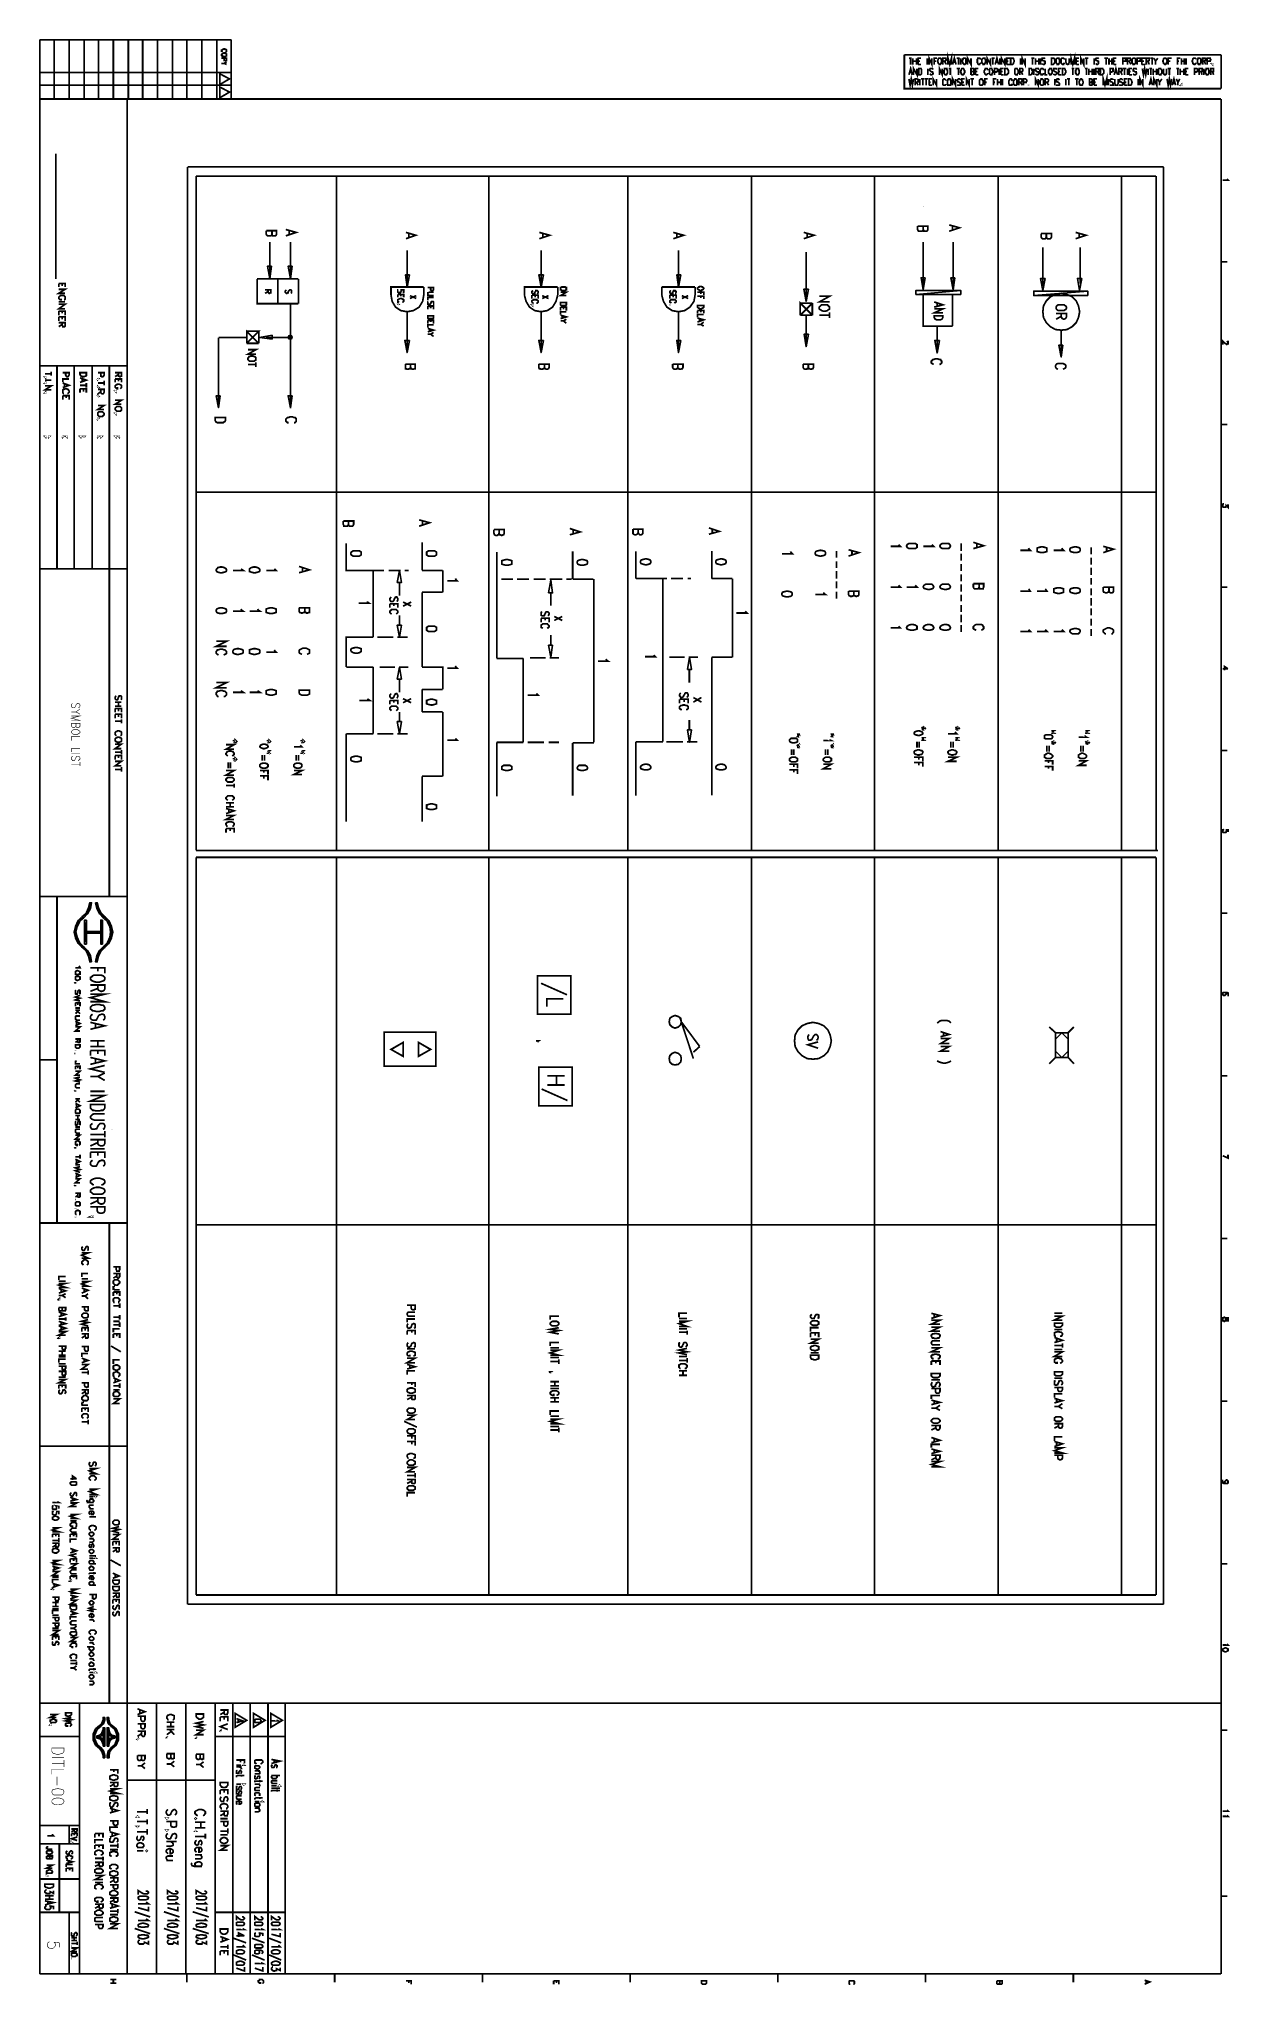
# Model space of a CAD drawing. Extents: x 0.7 to 7.6, y 0.2 to 11.5.
import ezdxf

# ---------------------------------------------------------------- set-up
doc = ezdxf.new("R2010")
doc.units = 0
doc.layers.get('0').update_dxf_attribs({"linetype": 'CONTINUOUS'})

msp = doc.modelspace()

# ---------------------------------------------------------------- linework, layer by layer
at = {"color": 0}
for points, const_width in [([(1.80003, 11.49), (0.689996, 11.49)], 0.009999), ([(0.689996, 11.49), (0.689996, 11.1467)], 0.009999), ([(0.773329, 11.49), (0.773329, 11.1467)], 0.009999), ([(0.860026, 11.49), (0.860026, 11.1467)], 0.009999), ([(0.946669, 11.49), (0.946669, 11.1467)], 0.009999), ([(1.03, 11.49), (1.03, 11.1467)], 0.009999), ([(1.11664, 11.49), (1.11664, 11.1467)], 0.009999), ([(1.20334, 11.49), (1.20334, 11.1467)], 0.009999), ([(1.28668, 11.49), (1.28668, 11.1467)], 0.009999), ([(1.37332, 11.49), (1.37332, 11.1467)], 0.009999), ([(1.46001, 11.49), (1.46001, 11.1467)], 0.009999), ([(1.54335, 11.49), (1.54335, 11.1467)], 0.009999), ([(1.62999, 11.49), (1.62999, 11.1467)], 0.009999), ([(1.71669, 11.49), (1.71669, 11.1467)], 0.009999), ([(1.76665, 11.42), (1.77001, 11.42), (1.77333, 11.4233), (1.77333, 11.43), (1.77001, 11.4333), (1.76665, 11.4333), (1.76335, 11.4367), (1.75667, 11.4367), (1.75, 11.4333), (1.74669, 11.43), (1.74333, 11.43), (1.74333, 11.4233), (1.74669, 11.4233), (1.75, 11.42)], 0.009999), ([(1.80003, 11.49), (1.80003, 11.1467)], 0.009999), ([(5.70335, 11.4033), (5.70335, 11.2067), (7.53999, 11.2067)], 0.009999), ([(5.70335, 11.4033), (7.53999, 11.4033)], 0.009999), ([(5.84668, 11.3467), (5.84668, 11.3834), (5.86333, 11.3467), (5.86333, 11.3834)], 0.009999), ([(5.95665, 11.3467), (5.95665, 11.3834), (5.96669, 11.3467), (5.97667, 11.3834), (5.97667, 11.3467)], 0.009999), ([(5.98335, 11.3467), (5.99333, 11.3834), (6.00331, 11.3467)], 0.009999), ([(6.06999, 11.3467), (6.06999, 11.3834), (6.09, 11.3467), (6.09, 11.3834)], 0.009999), ([(6.18332, 11.3467), (6.18332, 11.3834), (6.20335, 11.3467), (6.20335, 11.3834)], 0.009999), ([(6.22999, 11.3467), (6.24001, 11.3834), (6.25, 11.3467)], 0.009999), ([(6.26665, 11.3467), (6.26665, 11.3834), (6.28668, 11.3467), (6.28668, 11.3834)], 0.009999), ([(6.38667, 11.3467), (6.38667, 11.3834), (6.40332, 11.3467), (6.40332, 11.3834)], 0.009999), ([(6.66997, 11.3467), (6.66997, 11.3834), (6.68001, 11.3467), (6.69, 11.3834), (6.69, 11.3467)], 0.009999), ([(6.72667, 11.3467), (6.72667, 11.3834), (6.74333, 11.3467), (6.74333, 11.3834)], 0.009999), ([(7.53999, 11.4033), (7.53999, 11.2067)], 0.009999), ([(0.689996, 11.3), (1.80003, 11.3)], 0.009999), ([(1.74333, 11.3834), (1.77333, 11.3834), (1.77333, 11.3733), (1.77333, 11.37), (1.77001, 11.37), (1.76335, 11.37), (1.75999, 11.37), (1.75999, 11.3733), (1.75999, 11.3834)], 0.009999), ([(1.77333, 11.3633), (1.75999, 11.3533), (1.74333, 11.3533)], 0.009999), ([(1.77333, 11.3467), (1.75999, 11.3533)], 0.009999), ([(5.72999, 11.3834), (5.74669, 11.3834)], 0.009999), ([(5.72999, 11.2867), (5.74001, 11.3233), (5.75, 11.2867)], 0.009999), ([(5.72999, 11.2633), (5.73665, 11.2267), (5.74333, 11.2633), (5.75, 11.2267), (5.75667, 11.2633)], 0.009999), ([(5.73335, 11.3), (5.74669, 11.3)], 0.009999), ([(5.74001, 11.3834), (5.74001, 11.3467)], 0.009999), ([(5.75331, 11.3834), (5.75331, 11.3467)], 0.009999), ([(5.75331, 11.3666), (5.77333, 11.3666)], 0.009999), ([(5.75667, 11.2867), (5.75667, 11.3233), (5.77669, 11.2867), (5.77669, 11.3233)], 0.009999), ([(5.77333, 11.3834), (5.77333, 11.3467)], 0.009999), ([(5.78331, 11.3467), (5.78331, 11.3834), (5.80003, 11.3834)], 0.009999), ([(5.78331, 11.3666), (5.79335, 11.3666)], 0.009999), ([(5.78331, 11.3467), (5.80003, 11.3467)], 0.009999), ([(5.83664, 11.3834), (5.83664, 11.3467)], 0.009999), ([(5.84, 11.3233), (5.84, 11.2867)], 0.009999), ([(5.87001, 11.3167), (5.86664, 11.3233), (5.86333, 11.3233), (5.85667, 11.3233), (5.85335, 11.3233), (5.84999, 11.3167), (5.84999, 11.3133), (5.85335, 11.31), (5.85667, 11.3066), (5.86333, 11.3033), (5.86664, 11.3033), (5.86664, 11.3), (5.87001, 11.2967), (5.87001, 11.2933), (5.86664, 11.29), (5.86333, 11.2867), (5.85667, 11.2867), (5.85335, 11.29), (5.84999, 11.2933)], 0.009999), ([(5.87668, 11.3467), (5.87668, 11.3834), (5.89333, 11.3834)], 0.009999), ([(5.87668, 11.3666), (5.88667, 11.3666)], 0.009999), ([(5.90668, 11.2867), (5.90668, 11.3233), (5.92333, 11.2867), (5.92333, 11.3233)], 0.009999), ([(5.92665, 11.3467), (5.92665, 11.3834), (5.94, 11.3834), (5.94336, 11.3834), (5.94336, 11.38), (5.94667, 11.3767), (5.94667, 11.3733), (5.94336, 11.37), (5.94, 11.3666), (5.92665, 11.3666)], 0.009999), ([(5.93668, 11.3666), (5.94667, 11.3467)], 0.009999), ([(5.96001, 11.3233), (5.97667, 11.3233)], 0.009999), ([(5.97, 11.3233), (5.97, 11.2867)], 0.009999), ([(5.98335, 11.2267), (5.98335, 11.2633), (6, 11.2267), (6, 11.2633)], 0.009999), ([(5.98665, 11.36), (6, 11.36)], 0.009999), ([(6.00667, 11.3834), (6.02333, 11.3834)], 0.009999), ([(6.00667, 11.3233), (6.02669, 11.3233)], 0.009999), ([(6.01665, 11.3834), (6.01665, 11.3467)], 0.009999), ([(6.01665, 11.3233), (6.01665, 11.2867)], 0.009999), ([(6.03, 11.3834), (6.03, 11.3467)], 0.009999), ([(6.06332, 11.2267), (6.06332, 11.2633), (6.08003, 11.2267), (6.08003, 11.2633)], 0.009999), ([(6.09, 11.2867), (6.09, 11.3233), (6.09999, 11.3233), (6.10335, 11.3233), (6.10667, 11.32), (6.10667, 11.3167), (6.10667, 11.3133), (6.10667, 11.31), (6.10335, 11.3066), (6.09999, 11.3066), (6.09, 11.3066)], 0.009999), ([(6.09999, 11.3066), (6.10335, 11.3033), (6.10667, 11.3033), (6.10667, 11.3), (6.10667, 11.2933), (6.10667, 11.29), (6.10335, 11.29), (6.09999, 11.2867), (6.09, 11.2867)], 0.009999), ([(6.11664, 11.2867), (6.11664, 11.3233), (6.13336, 11.3233)], 0.009999), ([(6.11664, 11.3066), (6.12668, 11.3066)], 0.009999), ([(6.11664, 11.2867), (6.13336, 11.2867)], 0.009999), ([(6.14665, 11.3767), (6.14333, 11.38), (6.13997, 11.3834), (6.13336, 11.3834), (6.12999, 11.3834), (6.12999, 11.38), (6.12668, 11.3767), (6.12668, 11.37), (6.12668, 11.3633), (6.12668, 11.3567), (6.12999, 11.3533), (6.12999, 11.35), (6.13336, 11.3467), (6.13997, 11.3467), (6.13997, 11.35), (6.14333, 11.3533), (6.14665, 11.3567)], 0.009999), ([(6.18668, 11.3133), (6.18668, 11.3167), (6.18332, 11.3233), (6.18001, 11.3233), (6.17665, 11.3233), (6.17333, 11.3233), (6.16997, 11.3167), (6.16997, 11.3133), (6.16667, 11.31), (6.16667, 11.3), (6.16997, 11.2967), (6.16997, 11.2933), (6.17333, 11.29), (6.17665, 11.2867), (6.18001, 11.2867), (6.18332, 11.29), (6.18668, 11.2933), (6.18668, 11.2967)], 0.009999), ([(6.21001, 11.3834), (6.22667, 11.3834)], 0.009999), ([(6.21669, 11.3834), (6.21669, 11.3467)], 0.009999), ([(6.22667, 11.2867), (6.22667, 11.3233), (6.23665, 11.3233), (6.24001, 11.3233), (6.24333, 11.32), (6.24333, 11.3167), (6.24333, 11.31), (6.24333, 11.3066), (6.24001, 11.3066), (6.23665, 11.3033), (6.22667, 11.3033)], 0.009999), ([(6.23335, 11.36), (6.24669, 11.36)], 0.009999), ([(6.25331, 11.3233), (6.25331, 11.2867)], 0.009999), ([(6.25667, 11.3834), (6.25667, 11.3467)], 0.009999), ([(6.26335, 11.2867), (6.26335, 11.3233), (6.28, 11.3233)], 0.009999), ([(6.26335, 11.3066), (6.27333, 11.3066)], 0.009999), ([(6.26335, 11.2867), (6.28, 11.2867)], 0.009999), ([(6.29665, 11.3467), (6.29665, 11.3834), (6.31332, 11.3834)], 0.009999), ([(6.29665, 11.3666), (6.30664, 11.3666)], 0.009999), ([(6.29665, 11.3467), (6.31332, 11.3467)], 0.009999), ([(6.37332, 11.2867), (6.37332, 11.3233), (6.38336, 11.3233), (6.38667, 11.3233), (6.38997, 11.32), (6.38997, 11.3167), (6.38997, 11.3133), (6.38997, 11.31), (6.38667, 11.3066), (6.38336, 11.3066), (6.37332, 11.3066)], 0.009999), ([(6.37668, 11.3834), (6.37668, 11.3467)], 0.009999), ([(6.37999, 11.3066), (6.38997, 11.2867)], 0.009999), ([(6.44, 11.3834), (6.45665, 11.3834)], 0.009999), ([(6.44667, 11.3834), (6.44667, 11.3467)], 0.009999), ([(6.45335, 11.3233), (6.45335, 11.2867)], 0.009999), ([(6.46332, 11.3834), (6.46332, 11.3467)], 0.009999), ([(6.46332, 11.3666), (6.48335, 11.3666)], 0.009999), ([(6.48335, 11.3167), (6.47999, 11.3233), (6.47667, 11.3233), (6.47, 11.3233), (6.46669, 11.3233), (6.46332, 11.3167), (6.46332, 11.3133), (6.46669, 11.31), (6.47, 11.3066), (6.47667, 11.3033), (6.47999, 11.3033), (6.47999, 11.3), (6.48335, 11.2967), (6.48335, 11.2933), (6.47999, 11.29), (6.47667, 11.2867), (6.47, 11.2867), (6.46669, 11.29), (6.46332, 11.2933)], 0.009999), ([(6.46332, 11.2267), (6.46332, 11.2633), (6.47999, 11.2267), (6.47999, 11.2633)], 0.009999), ([(6.48335, 11.3834), (6.48335, 11.3467)], 0.009999), ([(6.50999, 11.3133), (6.50999, 11.3167), (6.50667, 11.3233), (6.50331, 11.3233), (6.49669, 11.3233), (6.49333, 11.3167), (6.49001, 11.3133), (6.49001, 11.31), (6.49001, 11.3), (6.49001, 11.2967), (6.49333, 11.2933), (6.49669, 11.29), (6.49669, 11.2867), (6.50331, 11.2867), (6.50667, 11.29), (6.50999, 11.2933), (6.50999, 11.2967)], 0.009999), ([(6.49333, 11.3834), (6.49333, 11.3467)], 0.009999), ([(6.52001, 11.38), (6.51665, 11.3834), (6.51335, 11.3834), (6.50999, 11.3834), (6.50331, 11.3834), (6.50331, 11.38), (6.50331, 11.3767), (6.50331, 11.3733), (6.50331, 11.37), (6.50667, 11.37), (6.51665, 11.3666), (6.51665, 11.3633), (6.52001, 11.3633), (6.52001, 11.36), (6.52001, 11.3533), (6.51665, 11.35), (6.51335, 11.3467), (6.50999, 11.3467), (6.50331, 11.35), (6.50331, 11.3533)], 0.009999), ([(6.52001, 11.3233), (6.52001, 11.2867), (6.53331, 11.2867)], 0.009999), ([(6.58664, 11.3167), (6.58333, 11.3233), (6.58003, 11.3233), (6.57667, 11.3233), (6.56999, 11.3233), (6.56999, 11.3167), (6.56999, 11.3133), (6.56999, 11.31), (6.57335, 11.3066), (6.58333, 11.3033), (6.58664, 11.3), (6.58664, 11.2967), (6.58664, 11.2933), (6.58333, 11.29), (6.58003, 11.2867), (6.57667, 11.2867), (6.56999, 11.29), (6.56999, 11.2933)], 0.009999), ([(6.59668, 11.2867), (6.59668, 11.3233), (6.61333, 11.3233)], 0.009999), ([(6.59668, 11.3066), (6.60667, 11.3066)], 0.009999), ([(6.59668, 11.2867), (6.61333, 11.2867)], 0.009999), ([(6.63336, 11.3767), (6.62999, 11.38), (6.62668, 11.3834), (6.62001, 11.3834), (6.61664, 11.3834), (6.61333, 11.38), (6.61333, 11.3767), (6.61333, 11.37), (6.61333, 11.3633), (6.61333, 11.3567), (6.61333, 11.3533), (6.61664, 11.35), (6.62001, 11.3467), (6.62668, 11.3467), (6.62668, 11.35), (6.62999, 11.3533), (6.63336, 11.3567)], 0.009999), ([(6.63997, 11.3834), (6.63997, 11.36), (6.64333, 11.3533), (6.64333, 11.35), (6.65001, 11.3467), (6.65668, 11.35), (6.65668, 11.3533), (6.66, 11.36), (6.66, 11.3834)], 0.009999), ([(6.67333, 11.3233), (6.69, 11.3233)], 0.009999), ([(6.68001, 11.3233), (6.68001, 11.2867)], 0.009999), ([(6.69997, 11.3467), (6.69997, 11.3834), (6.71669, 11.3834)], 0.009999), ([(6.69997, 11.3666), (6.71332, 11.3666)], 0.009999), ([(6.69997, 11.3467), (6.71669, 11.3467)], 0.009999), ([(6.75, 11.3834), (6.77001, 11.3834)], 0.009999), ([(6.75, 11.3233), (6.76665, 11.3233)], 0.009999), ([(6.75999, 11.3834), (6.75999, 11.3467)], 0.009999), ([(6.75999, 11.3233), (6.75999, 11.2867)], 0.009999), ([(6.77333, 11.3233), (6.77333, 11.2867)], 0.009999), ([(6.77333, 11.3066), (6.79335, 11.3066)], 0.009999), ([(6.79335, 11.3233), (6.79335, 11.2867)], 0.009999), ([(6.80333, 11.3834), (6.80333, 11.3467)], 0.009999), ([(6.80333, 11.3233), (6.80333, 11.2867)], 0.009999), ([(6.83003, 11.38), (6.82667, 11.3834), (6.82335, 11.3834), (6.81999, 11.3834), (6.81668, 11.3834), (6.81332, 11.38), (6.81332, 11.3767), (6.81332, 11.3733), (6.81668, 11.37), (6.82667, 11.3666), (6.82667, 11.3633), (6.83003, 11.3633), (6.83003, 11.36), (6.83003, 11.3533), (6.82667, 11.35), (6.82335, 11.3467), (6.81999, 11.3467), (6.81668, 11.35), (6.81332, 11.3533)], 0.009999), ([(6.81332, 11.2867), (6.81332, 11.3233), (6.82667, 11.3233), (6.83003, 11.3233), (6.83003, 11.32), (6.83333, 11.3167), (6.83333, 11.3133), (6.83003, 11.31), (6.83003, 11.3066), (6.82667, 11.3066), (6.81332, 11.3066)], 0.009999), ([(6.82335, 11.3066), (6.83333, 11.2867)], 0.009999), ([(6.85667, 11.2267), (6.85667, 11.2633), (6.86664, 11.2267), (6.87668, 11.2633), (6.87668, 11.2267)], 0.009999), ([(6.86333, 11.3834), (6.88336, 11.3834)], 0.009999), ([(6.87332, 11.3834), (6.87332, 11.3467)], 0.009999), ([(6.88997, 11.3834), (6.88997, 11.3467)], 0.009999), ([(6.88997, 11.3666), (6.90668, 11.3666)], 0.009999), ([(6.89665, 11.2867), (6.89665, 11.3233), (6.90668, 11.3233), (6.91336, 11.3233), (6.91336, 11.32), (6.91336, 11.3167), (6.91336, 11.31), (6.91336, 11.3066), (6.90668, 11.3033), (6.89665, 11.3033)], 0.009999), ([(6.90668, 11.3834), (6.90668, 11.3467)], 0.009999), ([(6.91667, 11.3467), (6.91667, 11.3834), (6.93332, 11.3834)], 0.009999), ([(6.91667, 11.3666), (6.92665, 11.3666)], 0.009999), ([(6.91667, 11.3467), (6.93332, 11.3467)], 0.009999), ([(6.91997, 11.2867), (6.93001, 11.3233), (6.94, 11.2867)], 0.009999), ([(6.92333, 11.3), (6.93668, 11.3)], 0.009999), ([(6.94667, 11.2867), (6.94667, 11.3233), (6.96001, 11.3233), (6.96332, 11.3233), (6.96332, 11.32), (6.96669, 11.3167), (6.96669, 11.3133), (6.96332, 11.31), (6.96332, 11.3066), (6.96001, 11.3066), (6.94667, 11.3066)], 0.009999), ([(6.95665, 11.3066), (6.96669, 11.2867)], 0.009999), ([(6.97, 11.3467), (6.97, 11.3834), (6.98335, 11.3834), (6.98665, 11.3834), (6.98665, 11.38), (6.98665, 11.3767), (6.98665, 11.3733), (6.98665, 11.37), (6.98665, 11.3666), (6.98335, 11.3666), (6.97, 11.3666)], 0.009999), ([(6.97, 11.3233), (6.99001, 11.3233)], 0.009999), ([(6.97999, 11.3233), (6.97999, 11.2867)], 0.009999), ([(6.99669, 11.3467), (6.99669, 11.3834), (7.00999, 11.3834), (7.01335, 11.3834), (7.01335, 11.38), (7.01665, 11.3767), (7.01665, 11.3733), (7.01335, 11.37), (7.00999, 11.3666), (6.99669, 11.3666)], 0.009999), ([(6.99669, 11.3233), (6.99669, 11.2867)], 0.009999), ([(7.00667, 11.3666), (7.01665, 11.3467)], 0.009999), ([(7.00667, 11.2867), (7.00667, 11.3233), (7.02333, 11.3233)], 0.009999), ([(7.00667, 11.3066), (7.01665, 11.3066)], 0.009999), ([(7.00667, 11.2867), (7.02333, 11.2867)], 0.009999), ([(7.05003, 11.3167), (7.04665, 11.3233), (7.04335, 11.3233), (7.03668, 11.3233), (7.03331, 11.3233), (7.03, 11.3167), (7.03, 11.3133), (7.03, 11.31), (7.03331, 11.31), (7.03668, 11.3066), (7.04335, 11.3033), (7.04665, 11.3033), (7.04665, 11.3), (7.05003, 11.2967), (7.05003, 11.2933), (7.04665, 11.29), (7.04335, 11.2867), (7.03668, 11.2867), (7.03331, 11.29), (7.03, 11.2933)], 0.009999), ([(7.05333, 11.3467), (7.05333, 11.3834), (7.06668, 11.3834), (7.06999, 11.3834), (7.06999, 11.38), (7.07335, 11.3767), (7.07335, 11.3733), (7.06999, 11.37), (7.06999, 11.3666), (7.06668, 11.3666), (7.05333, 11.3666)], 0.009999), ([(7.06999, 11.2267), (7.06999, 11.2633), (7.08664, 11.2267), (7.08664, 11.2633)], 0.009999), ([(7.08003, 11.3467), (7.08003, 11.3834), (7.09999, 11.3834)], 0.009999), ([(7.08003, 11.3666), (7.09332, 11.3666)], 0.009999), ([(7.08003, 11.3467), (7.09999, 11.3467)], 0.009999), ([(7.08333, 11.3233), (7.09, 11.2867), (7.09668, 11.3233), (7.10335, 11.2867), (7.11003, 11.3233)], 0.009999), ([(7.10667, 11.3467), (7.10667, 11.3834), (7.11664, 11.3834), (7.12332, 11.3834), (7.12332, 11.38), (7.12332, 11.3767), (7.12332, 11.3733), (7.12332, 11.37), (7.11664, 11.3666), (7.10667, 11.3666)], 0.009999), ([(7.11664, 11.3666), (7.12332, 11.3467)], 0.009999), ([(7.11664, 11.3233), (7.11664, 11.2867)], 0.009999), ([(7.12332, 11.3233), (7.13997, 11.3233)], 0.009999), ([(7.12999, 11.3834), (7.14665, 11.3834)], 0.009999), ([(7.13336, 11.3233), (7.13336, 11.2867)], 0.009999), ([(7.13997, 11.3834), (7.13997, 11.3467)], 0.009999), ([(7.14665, 11.3233), (7.14665, 11.2867)], 0.009999), ([(7.14665, 11.3066), (7.16667, 11.3066)], 0.009999), ([(7.15001, 11.3834), (7.16, 11.3666), (7.16, 11.3467)], 0.009999), ([(7.15001, 11.2267), (7.15001, 11.2633), (7.16667, 11.2267), (7.16667, 11.2633)], 0.009999), ([(7.17333, 11.3834), (7.16, 11.3666)], 0.009999), ([(7.16667, 11.3233), (7.16667, 11.2867)], 0.009999), ([(7.20665, 11.3233), (7.20665, 11.2967), (7.20665, 11.2933), (7.21001, 11.29), (7.21332, 11.2867), (7.21669, 11.2867), (7.22, 11.29), (7.22331, 11.2933), (7.22331, 11.2967), (7.22331, 11.3233)], 0.009999), ([(7.22667, 11.2633), (7.23335, 11.2267), (7.24001, 11.2633), (7.24669, 11.2267), (7.25331, 11.2633)], 0.009999), ([(7.22999, 11.3233), (7.25, 11.3233)], 0.009999), ([(7.23335, 11.3467), (7.23335, 11.3834), (7.25331, 11.3834)], 0.009999), ([(7.23335, 11.3666), (7.24669, 11.3666)], 0.009999), ([(7.24001, 11.3233), (7.24001, 11.2867)], 0.009999), ([(7.28, 11.3233), (7.29665, 11.3233)], 0.009999), ([(7.28668, 11.3467), (7.28668, 11.3834), (7.30333, 11.3834)], 0.009999), ([(7.28668, 11.3666), (7.29665, 11.3666)], 0.009999), ([(7.28999, 11.3233), (7.28999, 11.2867)], 0.009999), ([(7.30333, 11.3233), (7.30333, 11.2867)], 0.009999), ([(7.30333, 11.3066), (7.32335, 11.3066)], 0.009999), ([(7.31, 11.3834), (7.31, 11.3467)], 0.009999), ([(7.31, 11.3666), (7.32667, 11.3666)], 0.009999), ([(7.32335, 11.3233), (7.32335, 11.2867)], 0.009999), ([(7.32667, 11.3834), (7.32667, 11.3467)], 0.009999), ([(7.33333, 11.2867), (7.33333, 11.3233), (7.34999, 11.3233)], 0.009999), ([(7.33333, 11.3066), (7.34332, 11.3066)], 0.009999), ([(7.33333, 11.2867), (7.34999, 11.2867)], 0.009999), ([(7.33664, 11.3834), (7.33664, 11.3467)], 0.009999), ([(7.39333, 11.3767), (7.39333, 11.38), (7.38997, 11.3834), (7.38667, 11.3834), (7.38336, 11.3834), (7.37999, 11.3834), (7.37668, 11.38), (7.37668, 11.3767), (7.37332, 11.37), (7.37332, 11.3633), (7.37668, 11.3567), (7.37668, 11.3533), (7.37999, 11.35), (7.38336, 11.3467), (7.38667, 11.3467), (7.38997, 11.35), (7.39333, 11.3533), (7.39333, 11.3567)], 0.009999), ([(7.38667, 11.2867), (7.38667, 11.3233), (7.39665, 11.3233), (7.40001, 11.3233), (7.40332, 11.32), (7.40332, 11.3167), (7.40332, 11.31), (7.40332, 11.3066), (7.40001, 11.3066), (7.39665, 11.3033), (7.38667, 11.3033)], 0.009999), ([(7.41336, 11.2867), (7.41336, 11.3233), (7.42333, 11.3233), (7.43001, 11.3233), (7.43001, 11.32), (7.43001, 11.3167), (7.43001, 11.3133), (7.43001, 11.31), (7.43001, 11.3066), (7.42333, 11.3066), (7.41336, 11.3066)], 0.009999), ([(7.42333, 11.3066), (7.43001, 11.2867)], 0.009999), ([(7.43332, 11.3467), (7.43332, 11.3834), (7.44336, 11.3834), (7.44667, 11.3834), (7.44997, 11.38), (7.44997, 11.3767), (7.44997, 11.3733), (7.44997, 11.37), (7.44667, 11.37), (7.44336, 11.3666), (7.43332, 11.3666)], 0.009999), ([(7.44, 11.3233), (7.44, 11.2867)], 0.009999), ([(7.44336, 11.3666), (7.44997, 11.3467)], 0.009999), ([(7.46001, 11.3467), (7.46001, 11.3834), (7.47331, 11.3834), (7.47667, 11.3834), (7.47667, 11.38), (7.47999, 11.3767), (7.47999, 11.3733), (7.47667, 11.37), (7.47667, 11.3666), (7.47331, 11.3666), (7.46001, 11.3666)], 0.009999), ([(7.47999, 11.2867), (7.47999, 11.3233), (7.49001, 11.3233), (7.49669, 11.3233), (7.49669, 11.32), (7.49669, 11.3167), (7.49669, 11.3133), (7.49669, 11.31), (7.49669, 11.3066), (7.49001, 11.3066), (7.47999, 11.3066)], 0.009999), ([(7.49001, 11.3066), (7.49669, 11.2867)], 0.009999), ([(0.689996, 11.2267), (1.80003, 11.2267)], 0.009999), ([(5.76665, 11.2267), (5.76665, 11.2633), (5.77669, 11.2633), (5.78, 11.26), (5.78331, 11.26), (5.78331, 11.2567), (5.78331, 11.2533), (5.78331, 11.2467), (5.78, 11.2467), (5.77669, 11.2433), (5.76665, 11.2433)], 0.009999), ([(5.77333, 11.2433), (5.78331, 11.2267)], 0.009999), ([(5.79335, 11.2633), (5.79335, 11.2267)], 0.009999), ([(5.80003, 11.2633), (5.81668, 11.2633)], 0.009999), ([(5.81, 11.2633), (5.81, 11.2267)], 0.009999), ([(5.81999, 11.2633), (5.84, 11.2633)], 0.009999), ([(5.83003, 11.2633), (5.83003, 11.2267)], 0.009999), ([(5.84668, 11.2267), (5.84668, 11.2633), (5.86333, 11.2633)], 0.009999), ([(5.84668, 11.2433), (5.85667, 11.2433)], 0.009999), ([(5.84668, 11.2267), (5.86333, 11.2267)], 0.009999), ([(5.87001, 11.2267), (5.87001, 11.2633), (5.88997, 11.2267), (5.88997, 11.2633)], 0.009999), ([(5.94336, 11.2533), (5.94336, 11.2567), (5.94, 11.26), (5.93668, 11.2633), (5.93332, 11.2633), (5.93001, 11.26), (5.92665, 11.2567), (5.92665, 11.2533), (5.92665, 11.2467), (5.92665, 11.24), (5.92665, 11.2333), (5.92665, 11.23), (5.93001, 11.2267), (5.93332, 11.2267), (5.93668, 11.2267), (5.94, 11.2267), (5.94336, 11.23), (5.94336, 11.2333)], 0.009999), ([(6.03, 11.2567), (6.02669, 11.26), (6.02333, 11.2633), (6.01665, 11.2633), (6.01335, 11.26), (6.00999, 11.2567), (6.00999, 11.2533), (6.01335, 11.25), (6.01335, 11.2467), (6.01665, 11.2467), (6.02333, 11.2433), (6.02669, 11.24), (6.03, 11.2367), (6.03, 11.23), (6.02669, 11.2267), (6.02333, 11.2267), (6.01665, 11.2267), (6.01335, 11.2267), (6.00999, 11.23)], 0.009999), ([(6.03668, 11.2267), (6.03668, 11.2633), (6.05333, 11.2633)], 0.009999), ([(6.03668, 11.2433), (6.05003, 11.2433)], 0.009999), ([(6.03668, 11.2267), (6.05333, 11.2267)], 0.009999), ([(6.08664, 11.2633), (6.10667, 11.2633)], 0.009999), ([(6.09668, 11.2633), (6.09668, 11.2267)], 0.009999), ([(6.16997, 11.2267), (6.16997, 11.2633), (6.18668, 11.2633)], 0.009999), ([(6.16997, 11.2433), (6.18001, 11.2433)], 0.009999), ([(6.22, 11.2267), (6.22, 11.2633), (6.23665, 11.2633)], 0.009999), ([(6.22, 11.2433), (6.22999, 11.2433)], 0.009999), ([(6.24333, 11.2633), (6.24333, 11.2267)], 0.009999), ([(6.24333, 11.2433), (6.26335, 11.2433)], 0.009999), ([(6.26335, 11.2633), (6.26335, 11.2267)], 0.009999), ([(6.27333, 11.2633), (6.27333, 11.2267)], 0.009999), ([(6.33003, 11.2533), (6.32667, 11.2567), (6.32667, 11.26), (6.32335, 11.2633), (6.31668, 11.2633), (6.31332, 11.26), (6.31332, 11.2567), (6.31, 11.2533), (6.31, 11.2467), (6.31, 11.24), (6.31, 11.2333), (6.31332, 11.23), (6.31332, 11.2267), (6.31668, 11.2267), (6.32335, 11.2267), (6.32667, 11.2267), (6.32667, 11.23), (6.33003, 11.2333)], 0.009999), ([(6.36664, 11.2267), (6.36664, 11.2633), (6.37999, 11.2633), (6.38336, 11.26), (6.38667, 11.2567), (6.38667, 11.2533), (6.38336, 11.2467), (6.37999, 11.2433), (6.36664, 11.2433)], 0.009999), ([(6.37668, 11.2433), (6.38667, 11.2267)], 0.009999), ([(6.39333, 11.2267), (6.39333, 11.2633), (6.40668, 11.2633), (6.41, 11.26), (6.41336, 11.2567), (6.41336, 11.25), (6.41, 11.2467), (6.41, 11.2433), (6.40668, 11.2433), (6.39333, 11.2433)], 0.009999), ([(6.52001, 11.2267), (6.52001, 11.2633), (6.53331, 11.2633), (6.53668, 11.26), (6.53999, 11.2567), (6.53999, 11.2533), (6.53668, 11.2467), (6.53331, 11.2433), (6.52001, 11.2433)], 0.009999), ([(6.53, 11.2433), (6.53999, 11.2267)], 0.009999), ([(6.57667, 11.2633), (6.57667, 11.2267)], 0.009999), ([(6.60335, 11.2567), (6.59999, 11.26), (6.59668, 11.2633), (6.59, 11.2633), (6.58664, 11.26), (6.58333, 11.2567), (6.58333, 11.2533), (6.58664, 11.25), (6.58664, 11.2467), (6.59, 11.2467), (6.59668, 11.2433), (6.59999, 11.24), (6.60335, 11.2367), (6.60335, 11.23), (6.59999, 11.2267), (6.59668, 11.2267), (6.59, 11.2267), (6.58664, 11.2267), (6.58333, 11.23)], 0.009999), ([(6.63997, 11.2633), (6.63997, 11.2267)], 0.009999), ([(6.64665, 11.2633), (6.66336, 11.2633)], 0.009999), ([(6.65668, 11.2633), (6.65668, 11.2267)], 0.009999), ([(6.69336, 11.2633), (6.71332, 11.2633)], 0.009999), ([(6.70335, 11.2633), (6.70335, 11.2267)], 0.009999), ([(6.77669, 11.2267), (6.77669, 11.2633), (6.78668, 11.2633), (6.78999, 11.26), (6.79335, 11.26), (6.79335, 11.2567), (6.79335, 11.2533), (6.79335, 11.2467), (6.78999, 11.2467), (6.78668, 11.2433), (6.77669, 11.2433)], 0.009999), ([(6.78668, 11.2433), (6.78999, 11.2433), (6.79335, 11.24), (6.79335, 11.2367), (6.79335, 11.2333), (6.79335, 11.23), (6.78999, 11.2267), (6.78668, 11.2267), (6.77669, 11.2267)], 0.009999), ([(6.80333, 11.2267), (6.80333, 11.2633), (6.81999, 11.2633)], 0.009999), ([(6.80333, 11.2433), (6.81332, 11.2433)], 0.009999), ([(6.80333, 11.2267), (6.81999, 11.2267)], 0.009999), ([(6.88667, 11.2633), (6.88667, 11.2267)], 0.009999), ([(6.91336, 11.2567), (6.91336, 11.26), (6.90668, 11.2633), (6.90332, 11.2633), (6.90001, 11.26), (6.89665, 11.2567), (6.89665, 11.2533), (6.89665, 11.25), (6.90001, 11.2467), (6.90332, 11.2467), (6.91, 11.2433), (6.91336, 11.24), (6.91336, 11.2367), (6.91336, 11.23), (6.91336, 11.2267), (6.90668, 11.2267), (6.90332, 11.2267), (6.90001, 11.2267), (6.89665, 11.23)], 0.009999), ([(6.92333, 11.2633), (6.92333, 11.2367), (6.92665, 11.23), (6.92665, 11.2267), (6.93332, 11.2267), (6.94, 11.2267), (6.94, 11.23), (6.94336, 11.2367), (6.94336, 11.2633)], 0.009999), ([(6.97, 11.2567), (6.96669, 11.26), (6.96332, 11.2633), (6.95665, 11.2633), (6.95335, 11.26), (6.94997, 11.2567), (6.94997, 11.2533), (6.95335, 11.25), (6.95335, 11.2467), (6.95665, 11.2467), (6.96332, 11.2433), (6.96669, 11.24), (6.97, 11.24), (6.97, 11.2367), (6.97, 11.23), (6.96669, 11.2267), (6.96332, 11.2267), (6.95665, 11.2267), (6.95335, 11.2267), (6.94997, 11.23)], 0.009999), ([(6.97999, 11.2267), (6.97999, 11.2633), (6.99669, 11.2633)], 0.009999), ([(6.97999, 11.2433), (6.99001, 11.2433)], 0.009999), ([(6.97999, 11.2267), (6.99669, 11.2267)], 0.009999), ([(7.06, 11.2633), (7.06, 11.2267)], 0.009999), ([(7.12332, 11.2267), (7.13336, 11.2633), (7.14333, 11.2267)], 0.009999), ([(7.12668, 11.2367), (7.13997, 11.2367)], 0.009999), ([(7.17333, 11.2633), (7.18332, 11.2433), (7.18332, 11.2267)], 0.009999), ([(7.19667, 11.2633), (7.18332, 11.2433)], 0.009999), ([(7.25667, 11.2267), (7.26665, 11.2633), (7.27669, 11.2267)], 0.009999), ([(7.25999, 11.2367), (7.27333, 11.2367)], 0.009999), ([(7.28, 11.2633), (7.28999, 11.2433), (7.28999, 11.2267)], 0.009999), ([(7.30003, 11.2633), (7.28999, 11.2433)], 0.009999), ([(7.53999, 11.1467), (0.689996, 11.1467)], 0.009999), ([(0.689996, 0.276693), (0.689996, 11.1467)], 0.009999), ([(1.19667, 0.276693), (1.19667, 11.1467)], 0.009999), ([(7.34332, 11.1467), (7.15001, 11.1467), (6.95665, 11.1467)], 0.009999), ([(7.53999, 0.276693), (7.53999, 11.1467)], 0.009999), ([(0.783311, 10.83), (0.783311, 10.1033)], 0.009999), ([(1.54665, 10.7533), (1.54665, 2.41997)], 0.009999), ([(7.20665, 10.7533), (1.54665, 10.7533)], 0.009999), ([(1.58664, 10.75), (1.59, 10.75)], 0.003333), ([(1.58664, 10.75), (1.59, 10.75)], 0.003333), ([(2.85667, 10.75), (2.86003, 10.75)], 0.003333), ([(2.85667, 10.75), (2.86003, 10.75)], 0.003333), ([(2.87332, 10.75), (2.87668, 10.75)], 0.003333), ([(2.87332, 10.75), (2.87668, 10.75)], 0.003333), ([(4.12668, 10.75), (4.12999, 10.75)], 0.003333), ([(4.12668, 10.75), (4.12999, 10.75)], 0.003333), ([(4.13667, 10.75), (4.13997, 10.75)], 0.003333), ([(4.13667, 10.75), (4.13997, 10.75)], 0.003333), ([(5.39665, 10.75), (5.40001, 10.75)], 0.003333), ([(5.39665, 10.75), (5.40001, 10.75)], 0.003333), ([(7.20665, 2.41997), (7.20665, 10.7533)], 0.009999), ([(1.59668, 10.7), (1.59668, 6.78999)], 0.009999), ([(7.16336, 10.7), (1.59668, 10.7)], 0.009999), ([(2.41, 10.7), (2.41, 6.78999)], 0.009999), ([(3.29335, 10.7), (3.29335, 6.78999)], 0.009999), ([(4.09999, 10.7), (4.09999, 6.78999)], 0.009999), ([(4.81668, 10.7), (4.81668, 6.78999)], 0.009999), ([(5.53, 10.7), (5.53, 6.78999)], 0.009999), ([(6.24669, 10.7), (6.24669, 6.78999)], 0.009999), ([(6.96332, 10.7), (6.96332, 6.78999)], 0.009999), ([(7.16336, 10.7), (7.16336, 6.78999)], 0.009999), ([(7.57335, 10.6833), (7.57667, 10.68), (7.58003, 10.6767), (7.55003, 10.6767)], 0.009999), ([(5.81332, 10.5233), (5.81668, 10.5233)], 0.003333), ([(5.81332, 10.5233), (5.81668, 10.5233)], 0.003333), ([(2.00331, 10.3834), (2.06332, 10.3834), (2.06332, 10.3633), (2.06, 10.3567), (2.05664, 10.3533), (2.05333, 10.3533), (2.04665, 10.3533), (2.03999, 10.3533), (2.03668, 10.3567), (2.03668, 10.3633), (2.03668, 10.3834)], 0.009999), ([(2.03668, 10.3633), (2.03331, 10.3567), (2.03, 10.3533), (2.02333, 10.3533), (2.01665, 10.3533), (2.00999, 10.3533), (2.00667, 10.3567), (2.00331, 10.3633), (2.00331, 10.3834)], 0.009999), ([(2.11664, 10.39), (2.17665, 10.3733), (2.11664, 10.3533)], 0.009999), ([(2.13667, 10.3834), (2.13667, 10.36)], 0.009999), ([(5.78, 10.41), (5.84, 10.41), (5.84, 10.39), (5.83664, 10.3834), (5.83333, 10.38), (5.83003, 10.38), (5.82335, 10.38), (5.81668, 10.38), (5.81668, 10.3834), (5.81332, 10.39), (5.81332, 10.41)], 0.009999), ([(5.81332, 10.39), (5.81, 10.3834), (5.80664, 10.38), (5.80003, 10.38), (5.79335, 10.38), (5.78668, 10.38), (5.78331, 10.3834), (5.78, 10.39), (5.78, 10.41)], 0.009999), ([(5.96332, 10.4167), (6.02333, 10.4), (5.96332, 10.38)], 0.009999), ([(5.98335, 10.41), (5.98335, 10.3867)], 0.009999), ([(2.02333, 10.3167), (2.02333, 10.1033)], 0.009999), ([(2.14333, 10.3167), (2.14333, 10.1033)], 0.009999), ([(2.81332, 10.3733), (2.87001, 10.3567), (2.81332, 10.3366)], 0.009999), ([(2.81999, 10.27), (2.81999, 10.0566)], 0.009999), ([(2.83003, 10.3666), (2.83003, 10.3433)], 0.009999), ([(3.58664, 10.3733), (3.64665, 10.3567), (3.58664, 10.3366)], 0.009999), ([(3.59668, 10.27), (3.59668, 10.0566)], 0.009999), ([(3.60667, 10.3666), (3.60667, 10.3433)], 0.009999), ([(4.36333, 10.3733), (4.42333, 10.3567), (4.36333, 10.3366)], 0.009999), ([(4.38336, 10.3666), (4.38336, 10.3433)], 0.009999), ([(4.39333, 10.27), (4.39333, 10.0566)], 0.009999), ([(5.12001, 10.3733), (5.18001, 10.3567), (5.12001, 10.3366)], 0.009999), ([(5.13997, 10.3666), (5.13997, 10.3433)], 0.009999), ([(5.81332, 10.3167), (5.81332, 10.0667)], 0.009999), ([(5.98665, 10.3167), (5.98665, 10.0667)], 0.009999), ([(6.49669, 10.3666), (6.55664, 10.3666), (6.55664, 10.3467), (6.55333, 10.34), (6.55003, 10.3366), (6.54335, 10.3366), (6.53999, 10.3366), (6.53331, 10.3366), (6.53, 10.34), (6.52669, 10.3467), (6.52669, 10.3666)], 0.009999), ([(6.52669, 10.3467), (6.52333, 10.34), (6.52001, 10.3366), (6.51665, 10.3366), (6.50667, 10.3366), (6.50331, 10.3366), (6.5, 10.34), (6.49669, 10.3467), (6.49669, 10.3666)], 0.009999), ([(6.50667, 10.2867), (6.50667, 10.0633)], 0.009999), ([(6.69667, 10.3733), (6.75667, 10.3567), (6.69667, 10.3366)], 0.009999), ([(6.71669, 10.3666), (6.71669, 10.3433)], 0.009999), ([(6.72331, 10.2867), (6.72331, 10.0767)], 0.009999), ([(5.13336, 10.26), (5.13336, 9.99669)], 0.009999), ([(7.53999, 10.2033), (7.57667, 10.2033)], 0.009999), ([(0.800022, 10.0433), (0.836643, 10.0433), (0.800022, 10.02), (0.836643, 10.02)], 0.009999), ([(0.800022, 10.0767), (0.836643, 10.0767), (0.836643, 10.0566)], 0.009999), ([(0.800022, 10.0767), (0.800022, 10.0566)], 0.009999), ([(0.819988, 10.0767), (0.819988, 10.0633)], 0.009999), ([(1.94997, 10.1033), (2.19, 10.1033)], 0.009999), ([(2.19, 9.96001), (1.94997, 9.96001), (1.94997, 10.1033)], 0.009999), ([(1.99669, 10.04), (2.03, 10.04), (2.03, 10.0267), (2.03, 10.0233), (2.02669, 10.0233), (2.02333, 10.02), (2.02001, 10.02), (2.01665, 10.0233), (2.01335, 10.0267), (2.01335, 10.04)], 0.009999), ([(2.06999, 10.1033), (2.06999, 9.96001)], 0.009999), ([(2.14665, 10.02), (2.15001, 10.0233), (2.15001, 10.0267), (2.15001, 10.0333), (2.15001, 10.0367), (2.14665, 10.04), (2.14333, 10.04), (2.13997, 10.04), (2.13667, 10.0367), (2.13336, 10.0333), (2.12999, 10.0267), (2.12999, 10.0233), (2.12668, 10.0233), (2.12332, 10.02), (2.12001, 10.02), (2.11664, 10.0233), (2.11333, 10.0267), (2.11333, 10.0333), (2.11664, 10.0367), (2.12001, 10.04)], 0.009999), ([(2.19, 10.1033), (2.19, 9.96001)], 0.009999), ([(2.91667, 10.0566), (2.72667, 10.0566), (2.72667, 10.01)], 0.009999), ([(2.79665, 10.0233), (2.80003, 10.0267), (2.80003, 10.03), (2.80003, 10.0333), (2.80003, 10.04), (2.79665, 10.04), (2.79335, 10.04), (2.78999, 10.04), (2.78668, 10.04), (2.78668, 10.0367), (2.78331, 10.0267), (2.78, 10.0267), (2.78, 10.0233), (2.77669, 10.0233), (2.77001, 10.0233), (2.76665, 10.0267), (2.76665, 10.03), (2.76665, 10.0333), (2.76665, 10.04), (2.77001, 10.04)], 0.009999), ([(2.91667, 10.0566), (2.91667, 10.01)], 0.009999), ([(2.94, 10.0533), (2.97331, 10.0533), (2.97331, 10.0433), (2.97331, 10.04), (2.97, 10.0367), (2.96669, 10.0367), (2.96332, 10.0367), (2.96001, 10.0367), (2.95665, 10.04), (2.95665, 10.0433), (2.95665, 10.0533)], 0.009999), ([(3.69336, 10.0566), (3.5, 10.0566), (3.5, 10.01)], 0.009999), ([(3.69336, 10.0566), (3.69336, 10.01)], 0.009999), ([(4.49001, 10.0566), (4.29665, 10.0566)], 0.009999), ([(4.29665, 10.0566), (4.29665, 10.01)], 0.009999), ([(4.49001, 10.0566), (4.49001, 10.01)], 0.009999), ([(5.81332, 10.0667), (5.81668, 10.0667)], 0.003333), ([(5.81332, 10.0667), (5.81668, 10.0667)], 0.003333), ([(0.800022, 9.95665), (0.836643, 9.95665), (0.800022, 9.93001), (0.836643, 9.93001)], 0.009999), ([(0.830024, 9.98335), (0.833333, 9.98335), (0.836643, 9.98665), (0.836643, 9.99001), (0.836643, 9.99669), (0.836643, 10), (0.833333, 10.0033), (0.830024, 10.0067), (0.823351, 10.0067), (0.813314, 10.0067), (0.810004, 10.0067), (0.80664, 10.0033), (0.803331, 10), (0.800022, 9.99669), (0.800022, 9.99001), (0.803331, 9.98665), (0.80664, 9.98335), (0.810004, 9.98335), (0.813314, 9.98335), (0.813314, 9.99001)], 0.009999), ([(0.836643, 9.97), (0.800022, 9.97)], 0.009999), ([(2.01335, 10.03), (1.99669, 10.02)], 0.009999), ([(2.14333, 9.96001), (2.14333, 9.35335)], 0.009999), ([(2.72667, 10.01), (2.73335, 9.97331), (2.75331, 9.94), (2.78331, 9.91997), (2.81999, 9.91336), (2.85667, 9.91997), (2.88997, 9.94), (2.91, 9.97331), (2.91667, 10.01)], 0.009999), ([(2.76665, 10.0133), (2.80003, 10.0133), (2.80003, 9.99669)], 0.009999), ([(2.76665, 10.0133), (2.76665, 9.99669)], 0.009999), ([(2.79335, 9.96669), (2.79665, 9.97), (2.80003, 9.97331), (2.80003, 9.97999), (2.80003, 9.98335), (2.79665, 9.98665), (2.79335, 9.98665), (2.78668, 9.99001), (2.78, 9.99001), (2.77333, 9.98665), (2.77001, 9.98665), (2.76665, 9.98335), (2.76665, 9.97999), (2.76665, 9.97331), (2.77001, 9.97), (2.77333, 9.96669)], 0.009999), ([(2.78331, 10.0133), (2.78331, 10.0033)], 0.009999), ([(2.87332, 10.0067), (2.83664, 9.99001)], 0.009999), ([(2.87332, 9.99001), (2.83664, 10.0067)], 0.009999), ([(2.97331, 10.0267), (2.94997, 10.0267), (2.94336, 10.0233), (2.94, 10.0233), (2.94, 10.0167), (2.94, 10.01), (2.94336, 10.01), (2.94997, 10.0067), (2.97331, 10.0067)], 0.009999), ([(2.97331, 9.99669), (2.94, 9.99669), (2.94, 9.97999)], 0.009999), ([(2.97, 9.95665), (2.97331, 9.95665), (2.97331, 9.96332), (2.97331, 9.96669), (2.97331, 9.97), (2.97, 9.97331), (2.96669, 9.97331), (2.96332, 9.97331), (2.96001, 9.97), (2.95665, 9.96001), (2.95335, 9.95665), (2.94997, 9.95665), (2.94336, 9.95665), (2.94, 9.95665), (2.94, 9.96332), (2.94, 9.96669), (2.94, 9.97), (2.94336, 9.97331)], 0.009999), ([(2.94, 9.94667), (2.97331, 9.94667), (2.97331, 9.92665)], 0.009999), ([(2.94, 9.94667), (2.94, 9.92665)], 0.009999), ([(2.95665, 9.94667), (2.95665, 9.93332)], 0.009999), ([(3.5, 10.01), (3.50999, 9.97331), (3.53, 9.94), (3.56, 9.91997), (3.59668, 9.91336), (3.63336, 9.91997), (3.66336, 9.94), (3.68332, 9.97331), (3.69336, 10.01)], 0.009999), ([(3.57335, 10.0167), (3.57667, 10.02), (3.58003, 10.0233), (3.58003, 10.03), (3.57667, 10.0333), (3.57335, 10.0367), (3.56999, 10.0367), (3.56668, 10.0367), (3.56668, 10.0333), (3.56332, 10.03), (3.56, 10.0233), (3.56, 10.02), (3.55664, 10.02), (3.55333, 10.0167), (3.55003, 10.0167), (3.54665, 10.02), (3.54335, 10.0233), (3.54335, 10.03), (3.54665, 10.0333), (3.55003, 10.0367)], 0.009999), ([(3.54335, 10.01), (3.58003, 10.01), (3.58003, 9.99001)], 0.009999), ([(3.54335, 10.01), (3.54335, 9.99001)], 0.009999), ([(3.56999, 9.96332), (3.57335, 9.96332), (3.57667, 9.96669), (3.58003, 9.97), (3.58003, 9.97667), (3.57667, 9.97999), (3.57335, 9.97999), (3.56999, 9.98335), (3.56668, 9.98335), (3.55664, 9.98335), (3.55333, 9.98335), (3.55003, 9.97999), (3.54665, 9.97999), (3.54335, 9.97667), (3.54335, 9.97), (3.54665, 9.96669), (3.55003, 9.96332), (3.55333, 9.96332)], 0.009999), ([(3.56332, 10.01), (3.56332, 9.99669)], 0.009999), ([(3.63997, 10.0067), (3.60335, 9.99001)], 0.009999), ([(3.63997, 9.99001), (3.60335, 10.0067)], 0.009999), ([(3.71001, 10.0267), (3.74333, 10.0267), (3.71001, 10.0067), (3.74333, 10.0067)], 0.009999), ([(3.71001, 9.94), (3.74333, 9.94), (3.74333, 9.91997)], 0.009999), ([(3.71001, 9.94), (3.71001, 9.91997)], 0.009999), ([(3.72667, 9.94), (3.72667, 9.92665)], 0.009999), ([(4.29665, 10.01), (4.30664, 9.97331), (4.32667, 9.94), (4.35667, 9.91997), (4.39333, 9.91336), (4.43001, 9.91997), (4.46001, 9.94), (4.48335, 9.97331), (4.49001, 10.01)], 0.009999), ([(4.37332, 10.02), (4.37668, 10.02), (4.37999, 10.0267), (4.37999, 10.03), (4.37668, 10.0333), (4.37332, 10.0367), (4.37001, 10.0367), (4.36664, 10.0367), (4.36664, 10.0333), (4.36333, 10.0333), (4.36003, 10.0233), (4.36003, 10.02), (4.35667, 10.02), (4.35335, 10.02), (4.34999, 10.02), (4.34668, 10.02), (4.34332, 10.0267), (4.34332, 10.03), (4.34668, 10.0333), (4.34999, 10.0367)], 0.009999), ([(4.34332, 10.01), (4.37999, 10.01), (4.37999, 9.99001)], 0.009999), ([(4.34332, 10.01), (4.34332, 9.99001)], 0.009999), ([(4.37001, 9.96332), (4.37332, 9.96669), (4.37668, 9.96669), (4.37999, 9.97), (4.37999, 9.97667), (4.37668, 9.97999), (4.37332, 9.98335), (4.37001, 9.98335), (4.36664, 9.98335), (4.35667, 9.98335), (4.35335, 9.98335), (4.34999, 9.98335), (4.34668, 9.97999), (4.34332, 9.97667), (4.34332, 9.97), (4.34668, 9.96669), (4.34999, 9.96669), (4.35335, 9.96332)], 0.009999), ([(4.36333, 10.01), (4.36333, 9.99669)], 0.009999), ([(4.44997, 10.0067), (4.41336, 9.99001)], 0.009999), ([(4.44997, 9.99001), (4.41336, 10.0067)], 0.009999), ([(4.50331, 10.0267), (4.53999, 10.0267), (4.53999, 10.01)], 0.009999), ([(4.50331, 10.0033), (4.53999, 10.0033), (4.53999, 9.98665)], 0.009999), ([(4.52333, 10.0267), (4.52333, 10.0167)], 0.009999), ([(4.52333, 10.0033), (4.52333, 9.99333)], 0.009999), ([(5.09999, 9.89333), (5.09999, 9.96332), (5.16997, 9.89333)], 0.009999), ([(5.16997, 9.96332), (5.09999, 9.89333)], 0.009999), ([(5.09999, 9.96332), (5.16997, 9.96332)], 0.009999), ([(5.16997, 9.96332), (5.16997, 9.89333)], 0.009999), ([(5.21001, 10.0033), (5.27001, 10.0033), (5.21001, 9.97), (5.27001, 9.97)], 0.009999), ([(5.98335, 9.83003), (5.81332, 9.83003), (5.81332, 10.0133)], 0.009999), ([(5.87668, 9.93001), (5.92665, 9.93001), (5.87668, 9.90668), (5.92665, 9.90668)], 0.009999), ([(5.87668, 9.97), (5.92665, 9.95335), (5.87668, 9.94)], 0.009999), ([(5.89333, 9.96332), (5.89333, 9.94667)], 0.009999), ([(5.98335, 9.83003), (5.98335, 10.0167)], 0.009999), ([(0.800022, 9.91667), (0.836643, 9.91667), (0.836643, 9.89333)], 0.009999), ([(0.800022, 9.91667), (0.800022, 9.89333)], 0.009999), ([(0.800022, 9.88336), (0.836643, 9.88336), (0.836643, 9.86003)], 0.009999), ([(0.800022, 9.88336), (0.800022, 9.86003)], 0.009999), ([(0.800022, 9.84999), (0.836643, 9.84999), (0.836643, 9.83333), (0.836643, 9.83003), (0.833333, 9.82667), (0.830024, 9.82667), (0.82666, 9.82667), (0.823351, 9.82667), (0.823351, 9.83003), (0.819988, 9.83333), (0.819988, 9.84999)], 0.009999), ([(0.819988, 9.84), (0.800022, 9.82667)], 0.009999), ([(0.819988, 9.91667), (0.819988, 9.90332)], 0.009999), ([(0.819988, 9.88336), (0.819988, 9.87001)], 0.009999), ([(2.81999, 9.91336), (2.81999, 9.67665)], 0.009999), ([(2.94, 9.86333), (2.97331, 9.86333), (2.97331, 9.84332)], 0.009999), ([(2.94, 9.86333), (2.94, 9.84332)], 0.009999), ([(2.97331, 9.83664), (2.94, 9.83664), (2.94, 9.81999)], 0.009999), ([(2.94, 9.81668), (2.97331, 9.80664), (2.94, 9.79665)], 0.009999), ([(2.94997, 9.81332), (2.94997, 9.80003)], 0.009999), ([(2.95665, 9.86333), (2.95665, 9.85335)], 0.009999), ([(3.59668, 9.91336), (3.59668, 9.67665)], 0.009999), ([(3.74333, 9.91336), (3.71001, 9.91336), (3.71001, 9.89665)], 0.009999), ([(3.71001, 9.89333), (3.74333, 9.88336), (3.71001, 9.87332)], 0.009999), ([(3.74333, 9.87001), (3.72667, 9.86003), (3.71001, 9.86003)], 0.009999), ([(3.72, 9.88997), (3.72, 9.87668)], 0.009999), ([(3.74333, 9.84668), (3.72667, 9.86003)], 0.009999), ([(4.39333, 9.91336), (4.39333, 9.67665)], 0.009999), ([(4.50331, 9.91997), (4.53999, 9.91997), (4.53999, 9.90332)], 0.009999), ([(4.50331, 9.91997), (4.50331, 9.90332)], 0.009999), ([(4.53999, 9.89665), (4.50331, 9.89665), (4.50331, 9.87999)], 0.009999), ([(4.50331, 9.87668), (4.53999, 9.86664), (4.50331, 9.85335)], 0.009999), ([(4.53999, 9.85335), (4.52333, 9.84), (4.50331, 9.84)], 0.009999), ([(4.51665, 9.87332), (4.51665, 9.86003)], 0.009999), ([(4.52333, 9.91997), (4.52333, 9.91)], 0.009999), ([(4.53999, 9.83003), (4.52333, 9.84)], 0.009999), ([(5.16997, 9.89333), (5.09999, 9.89333)], 0.009999), ([(5.13336, 9.89333), (5.13336, 9.71001)], 0.009999), ([(5.27001, 9.89333), (5.21001, 9.89333)], 0.009999), ([(5.27001, 9.91), (5.27001, 9.87668)], 0.009999), ([(5.89333, 9.83003), (5.89333, 9.67333)], 0.009999), ([(6.58333, 9.90332), (6.64333, 9.90332), (6.64333, 9.88336), (6.63997, 9.87668), (6.63667, 9.87332), (6.62999, 9.87001), (6.62668, 9.87001), (6.62001, 9.87332), (6.61664, 9.87668), (6.61333, 9.88336), (6.61333, 9.90332)], 0.009999), ([(6.61333, 9.88667), (6.58333, 9.87001)], 0.009999), ([(1.72667, 9.37668), (1.72667, 9.76335)], 0.009999), ([(1.72667, 9.76335), (1.88997, 9.76335)], 0.009999), ([(1.88997, 9.72999), (1.88997, 9.80003), (1.96001, 9.72999)], 0.009999), ([(1.88997, 9.72999), (1.96001, 9.80003), (1.88997, 9.80003)], 0.009999), ([(1.96001, 9.72999), (1.88997, 9.72999)], 0.009999), ([(1.96001, 9.80003), (1.96001, 9.72999)], 0.009999), ([(2, 9.76335), (2.14333, 9.76335)], 0.009999), ([(2.97331, 9.79335), (2.95665, 9.78331), (2.94, 9.78331)], 0.009999), ([(2.97331, 9.77001), (2.95665, 9.78331)], 0.009999), ([(6.61333, 9.80333), (6.61333, 9.65001)], 0.009999), ([(7.57335, 9.74333), (7.57667, 9.74001), (7.58003, 9.74001), (7.58003, 9.73665), (7.58003, 9.72999), (7.58003, 9.72667), (7.57667, 9.72667), (7.57335, 9.72331), (7.56999, 9.72667), (7.56332, 9.72999), (7.55003, 9.74333), (7.55003, 9.72331)], 0.009999), ([(0.689996, 9.59999), (1.19667, 9.59999)], 0.009999), ([(0.789985, 8.42333), (0.789985, 9.59999)], 0.009999), ([(0.889974, 8.42333), (0.889974, 9.59999)], 0.009999), ([(0.993326, 8.42333), (0.993326, 9.59999)], 0.009999), ([(1.09332, 8.42333), (1.09332, 9.59999)], 0.009999), ([(1.89665, 9.69336), (1.94336, 9.69336), (1.89665, 9.66667), (1.94336, 9.66667)], 0.009999), ([(1.94336, 9.60667), (1.89665, 9.60667)], 0.009999), ([(1.94336, 9.62001), (1.94336, 9.59332)], 0.009999), ([(2.81, 9.61003), (2.86664, 9.61003), (2.86664, 9.59), (2.86664, 9.58333), (2.86333, 9.58333), (2.85667, 9.58003), (2.84999, 9.58003), (2.84668, 9.58333), (2.84332, 9.58333), (2.84, 9.59), (2.84, 9.61003)], 0.009999), ([(2.84, 9.59), (2.83664, 9.58333), (2.83333, 9.58333), (2.82667, 9.58003), (2.81999, 9.58003), (2.81332, 9.58333), (2.81, 9.58333), (2.81, 9.59), (2.81, 9.61003)], 0.009999), ([(3.58333, 9.61003), (3.64333, 9.61003), (3.64333, 9.59), (3.63997, 9.58333), (3.63336, 9.58003), (3.62668, 9.58003), (3.62001, 9.58333), (3.61664, 9.59), (3.61664, 9.61003)], 0.009999), ([(3.61664, 9.59), (3.61333, 9.58333), (3.61003, 9.58333), (3.60335, 9.58003), (3.59668, 9.58003), (3.59, 9.58333), (3.58664, 9.58333), (3.58333, 9.59), (3.58333, 9.61003)], 0.009999), ([(4.36003, 9.61003), (4.41997, 9.61003), (4.41997, 9.59), (4.41667, 9.58333), (4.41336, 9.58333), (4.40668, 9.58003), (4.40001, 9.58003), (4.39665, 9.58333), (4.39333, 9.58333), (4.38997, 9.59), (4.38997, 9.61003)], 0.009999), ([(4.38997, 9.59), (4.38667, 9.58333), (4.38336, 9.58333), (4.37999, 9.58003), (4.37001, 9.58003), (4.36333, 9.58333), (4.36003, 9.59), (4.36003, 9.61003)], 0.009999), ([(5.11664, 9.61003), (5.17665, 9.61003), (5.17665, 9.59), (5.17333, 9.58333), (5.16997, 9.58333), (5.16336, 9.58003), (5.16, 9.58003), (5.15332, 9.58333), (5.15001, 9.58333), (5.14665, 9.59), (5.14665, 9.61003)], 0.009999), ([(5.14665, 9.59), (5.14333, 9.58333), (5.13997, 9.58333), (5.13667, 9.58003), (5.12668, 9.58003), (5.12001, 9.58333), (5.11664, 9.59), (5.11664, 9.61003)], 0.009999), ([(5.90668, 9.60667), (5.91336, 9.61003), (5.91667, 9.61333), (5.91997, 9.61664), (5.91997, 9.62668), (5.91667, 9.62999), (5.91336, 9.63667), (5.90668, 9.63667), (5.89665, 9.63997), (5.88336, 9.63997), (5.87332, 9.63667), (5.87001, 9.63667), (5.86333, 9.62999), (5.86003, 9.62668), (5.86003, 9.61664), (5.86333, 9.61333), (5.87001, 9.61003), (5.87332, 9.60667)], 0.009999), ([(6.62332, 9.58003), (6.62999, 9.58333), (6.63667, 9.58664), (6.63997, 9.59332), (6.63997, 9.59999), (6.63667, 9.60667), (6.62999, 9.61003), (6.62332, 9.61333), (6.61664, 9.61333), (6.60335, 9.61333), (6.59332, 9.61333), (6.58664, 9.61003), (6.58333, 9.60667), (6.58003, 9.59999), (6.58003, 9.59332), (6.58333, 9.58664), (6.58664, 9.58333), (6.59332, 9.58003)], 0.009999), ([(0.719997, 9.48335), (0.756674, 9.48335), (0.719997, 9.46001), (0.756674, 9.46001)], 0.009999), ([(0.756674, 9.55333), (0.719997, 9.55333)], 0.009999), ([(0.756674, 9.51665), (0.719997, 9.51665)], 0.009999), ([(0.756674, 9.56668), (0.756674, 9.54335)], 0.009999), ([(0.823351, 9.56), (0.860026, 9.56), (0.860026, 9.54665), (0.856662, 9.53999), (0.853353, 9.53668), (0.846679, 9.53668), (0.843317, 9.53999), (0.840007, 9.54665), (0.840007, 9.56)], 0.009999), ([(0.860026, 9.52333), (0.823351, 9.52333), (0.823351, 9.50331)], 0.009999), ([(0.823351, 9.5), (0.860026, 9.48665), (0.823351, 9.47331)], 0.009999), ([(0.833333, 9.49669), (0.833333, 9.47667)], 0.009999), ([(0.92334, 9.53), (0.960015, 9.51665), (0.92334, 9.50331)], 0.009999), ([(0.960015, 9.48665), (0.92334, 9.48665)], 0.009999), ([(0.936686, 9.52333), (0.936686, 9.50667)], 0.009999), ([(0.960015, 9.5), (0.960015, 9.47331)], 0.009999), ([(1.02669, 9.56), (1.06331, 9.56), (1.06331, 9.54665), (1.06, 9.53999), (1.05664, 9.53668), (1.05002, 9.53668), (1.04666, 9.53999), (1.04335, 9.53999), (1.04335, 9.54665), (1.04335, 9.56)], 0.009999), ([(1.06331, 9.5), (1.02669, 9.5)], 0.009999), ([(1.06331, 9.51335), (1.06331, 9.48665)], 0.009999), ([(1.12668, 9.56), (1.16336, 9.56), (1.16336, 9.54665), (1.16336, 9.53999), (1.15999, 9.53999), (1.15668, 9.53668), (1.15332, 9.53668), (1.15001, 9.53999), (1.14665, 9.53999), (1.14665, 9.54665), (1.14665, 9.56)], 0.009999), ([(1.14665, 9.55003), (1.12668, 9.53668)], 0.009999), ([(1.12668, 9.52333), (1.16336, 9.52333), (1.16336, 9.50331)], 0.009999), ([(1.12668, 9.52333), (1.12668, 9.50331)], 0.009999), ([(1.15668, 9.46669), (1.15999, 9.47), (1.16336, 9.47331), (1.16336, 9.47667), (1.16336, 9.48335), (1.16336, 9.48665), (1.15999, 9.49001), (1.15668, 9.49001), (1.15001, 9.49333), (1.13997, 9.49333), (1.13666, 9.49001), (1.13336, 9.49001), (1.12999, 9.48665), (1.12668, 9.48335), (1.12668, 9.47667), (1.12999, 9.47331), (1.13336, 9.47), (1.13666, 9.46669), (1.13997, 9.46669), (1.13997, 9.47667)], 0.009999), ([(1.14665, 9.52333), (1.14665, 9.50999)], 0.009999), ([(0.849989, 9.44), (0.853353, 9.44), (0.856662, 9.44336), (0.860026, 9.44667), (0.860026, 9.45335), (0.856662, 9.46001), (0.853353, 9.46332), (0.849989, 9.46332), (0.846679, 9.46669), (0.836643, 9.46669), (0.830024, 9.46332), (0.82666, 9.46332), (0.823351, 9.46001), (0.823351, 9.45335), (0.823351, 9.44667), (0.823351, 9.44336), (0.82666, 9.44), (0.830024, 9.44)], 0.009999), ([(0.823351, 9.42665), (0.860026, 9.42665), (0.860026, 9.40332)], 0.009999), ([(0.823351, 9.42665), (0.823351, 9.40332)], 0.009999), ([(0.843317, 9.42665), (0.843317, 9.41336)], 0.009999), ([(0.92334, 9.46669), (0.960015, 9.46669), (0.960015, 9.44336)], 0.009999), ([(0.92334, 9.46669), (0.92334, 9.44336)], 0.009999), ([(0.94336, 9.46669), (0.94336, 9.44997)], 0.009999), ([(1.02669, 9.37001), (1.06331, 9.37001), (1.02669, 9.34668), (1.06331, 9.34668)], 0.009999), ([(1.02669, 9.46332), (1.06331, 9.46332), (1.06331, 9.44667), (1.06, 9.44), (1.05664, 9.43668), (1.05333, 9.43668), (1.04666, 9.44), (1.04335, 9.44667), (1.04335, 9.46332)], 0.009999), ([(1.04335, 9.44997), (1.02669, 9.43668)], 0.009999), ([(1.12668, 9.40001), (1.16336, 9.40001), (1.12668, 9.37668), (1.16336, 9.37668)], 0.009999), ([(2.16336, 9.27001), (2.16997, 9.27001), (2.17665, 9.27669), (2.17665, 9.28), (2.17665, 9.28999), (2.17665, 9.29335), (2.16997, 9.30003), (2.16336, 9.30003), (2.15668, 9.30333), (2.13997, 9.30333), (2.13336, 9.30003), (2.12668, 9.30003), (2.12001, 9.29335), (2.11664, 9.28999), (2.11664, 9.28), (2.12001, 9.27669), (2.12668, 9.27001), (2.13336, 9.27001)], 0.009999), ([(7.53999, 9.25999), (7.57667, 9.25999)], 0.009999), ([(7.16336, 8.86664), (1.59668, 8.86664)], 0.009999), ([(7.58003, 8.79665), (7.58003, 8.78), (7.56999, 8.78999), (7.56999, 8.78668), (7.56668, 8.78331), (7.56668, 8.78), (7.56, 8.78), (7.55333, 8.78), (7.55003, 8.78331), (7.55003, 8.78999), (7.55003, 8.79335), (7.55003, 8.79665), (7.55333, 8.80003), (7.55664, 8.80003)], 0.009999), ([(2.44997, 8.69997), (2.50999, 8.69997), (2.50999, 8.68001), (2.50667, 8.67333), (2.50331, 8.66997), (2.49669, 8.66997), (2.49001, 8.66997), (2.48665, 8.66997), (2.48335, 8.67333), (2.47999, 8.68001), (2.47999, 8.69997)], 0.009999), ([(2.47999, 8.68001), (2.47667, 8.67333), (2.47331, 8.66997), (2.47, 8.66997), (2.46001, 8.66997), (2.45335, 8.66997), (2.45335, 8.67333), (2.44997, 8.68001), (2.44997, 8.69997)], 0.009999), ([(2.88997, 8.70665), (2.94997, 8.69), (2.88997, 8.66997)], 0.009999), ([(2.91, 8.69997), (2.91, 8.67665)], 0.009999), ([(2.90668, 8.57667), (2.90668, 8.41336)], 0.009999), ([(3.32335, 8.65001), (3.38336, 8.65001), (3.38336, 8.62999), (3.37999, 8.62001), (3.37668, 8.62001), (3.37001, 8.61664), (3.36664, 8.61664), (3.36003, 8.62001), (3.35667, 8.62001), (3.35335, 8.62999), (3.35335, 8.65001)], 0.009999), ([(3.35335, 8.62999), (3.34999, 8.62001), (3.34668, 8.62001), (3.34332, 8.61664), (3.33333, 8.61664), (3.32667, 8.62001), (3.32335, 8.62999), (3.32335, 8.65001)], 0.009999), ([(3.76335, 8.65668), (3.82335, 8.63667), (3.76335, 8.62001)], 0.009999), ([(3.78331, 8.65001), (3.78331, 8.62668)], 0.009999), ([(4.12999, 8.65332), (4.18668, 8.65332), (4.18668, 8.63336), (4.18668, 8.62668), (4.18332, 8.62332), (4.17665, 8.62001), (4.16997, 8.62001), (4.16667, 8.62332), (4.16336, 8.62668), (4.16, 8.63336), (4.16, 8.65332)], 0.009999), ([(4.16, 8.63336), (4.15668, 8.62668), (4.15332, 8.62332), (4.14665, 8.62001), (4.13997, 8.62001), (4.13336, 8.62332), (4.12999, 8.62668), (4.12999, 8.63336), (4.12999, 8.65332)], 0.009999), ([(4.56999, 8.66), (4.62999, 8.63997), (4.56999, 8.62332)], 0.009999), ([(4.59, 8.65332), (4.59, 8.62999)], 0.009999), ([(6.10335, 8.57667), (6.16336, 8.55664), (6.10335, 8.53999)], 0.009999), ([(2.62332, 8.41336), (2.46669, 8.41336), (2.46669, 8.56999)], 0.009999), ([(3.34, 8.52001), (3.34, 7.90332)], 0.009999), ([(3.78, 8.52333), (3.78, 8.36333)], 0.009999), ([(4.14665, 8.52333), (4.14665, 8.36664)], 0.009999), ([(4.58664, 8.52669), (4.58664, 8.36664)], 0.009999), ([(5.04335, 8.52333), (5.04665, 8.51665), (5.05333, 8.50999), (4.99333, 8.50999)], 0.009999), ([(5.31, 8.52669), (5.31, 8.48665)], 0.009999), ([(5.31, 8.46669), (5.31, 8.42665)], 0.009999), ([(5.37999, 8.53331), (5.44, 8.51665), (5.37999, 8.49669)], 0.009999), ([(5.40001, 8.52669), (5.40001, 8.50331)], 0.009999), ([(5.66997, 8.56332), (5.67333, 8.56), (5.68001, 8.55333), (5.62332, 8.55333)], 0.009999), ([(5.86333, 8.56332), (5.86664, 8.56), (5.87332, 8.55333), (5.81332, 8.55333)], 0.009999), ([(6.03331, 8.56999), (6.03331, 8.52669)], 0.009999), ([(6.03331, 8.50999), (6.03331, 8.47)], 0.009999), ([(6.12332, 8.56999), (6.12332, 8.54665)], 0.009999), ([(6.42333, 8.54335), (6.42665, 8.53668), (6.43332, 8.53), (6.37668, 8.53)], 0.009999), ([(6.61664, 8.54335), (6.62001, 8.53668), (6.62668, 8.53), (6.56999, 8.53)], 0.009999), ([(6.78668, 8.54665), (6.78668, 8.50667)], 0.009999), ([(6.78668, 8.48665), (6.78668, 8.44667)], 0.009999), ([(6.85667, 8.55333), (6.91667, 8.53668), (6.85667, 8.51665)], 0.009999), ([(6.87668, 8.54665), (6.87668, 8.52333)], 0.009999), ([(0.689996, 8.42333), (1.19667, 8.42333)], 0.009999), ([(1.09332, 6.52333), (1.09332, 8.42333)], 0.009999), ([(1.85667, 8.42333), (1.86003, 8.41997), (1.87001, 8.41336), (1.81, 8.41336)], 0.009999), ([(2.05003, 8.42333), (2.05333, 8.41997), (2.06, 8.41336), (2.00331, 8.41336)], 0.009999), ([(2.19336, 8.43668), (2.25331, 8.41667), (2.19336, 8.40001)], 0.009999), ([(2.21332, 8.43001), (2.21332, 8.40668)], 0.009999), ([(2.59332, 8.41336), (2.55664, 8.41336), (2.53331, 8.41336)], 0.009999), ([(2.68668, 8.41336), (2.65332, 8.41336), (2.61664, 8.41336)], 0.009999), ([(2.62332, 8.41336), (2.62332, 8.02669)], 0.009999), ([(2.78331, 8.41336), (2.74669, 8.41336), (2.71332, 8.41336)], 0.009999), ([(2.83003, 8.41336), (2.80664, 8.41336)], 0.009999), ([(2.90668, 8.41336), (3.02669, 8.41336)], 0.009999), ([(3.02669, 8.41336), (3.02669, 8.28668)], 0.009999), ([(3.09999, 8.36664), (3.10335, 8.36003), (3.11003, 8.35335), (3.05333, 8.35335)], 0.009999), ([(3.43332, 8.36333), (3.39665, 8.36333), (3.36664, 8.36333)], 0.009999), ([(3.52669, 8.36333), (3.49333, 8.36333), (3.45665, 8.36333)], 0.009999), ([(3.62332, 8.36333), (3.58664, 8.36333), (3.55333, 8.36333)], 0.009999), ([(3.72, 8.36333), (3.68332, 8.36333), (3.64665, 8.36333)], 0.009999), ([(3.77333, 8.36333), (3.74333, 8.36333)], 0.009999), ([(3.78, 8.36333), (3.90001, 8.36333)], 0.009999), ([(3.90332, 8.36333), (3.90332, 7.41667)], 0.009999), ([(4.14665, 8.36664), (4.30333, 8.36664)], 0.009999), ([(4.22999, 8.36664), (4.19667, 8.36664), (4.17333, 8.36664)], 0.009999), ([(4.32667, 8.36664), (4.28999, 8.36664), (4.25331, 8.36664)], 0.009999), ([(4.30333, 8.36664), (4.30333, 7.41997)], 0.009999), ([(4.41997, 8.36664), (4.38667, 8.36664), (4.34999, 8.36664)], 0.009999), ([(4.46669, 8.36664), (4.44667, 8.36664)], 0.009999), ([(4.58664, 8.36664), (4.70665, 8.36664)], 0.009999), ([(4.70665, 8.36664), (4.70665, 7.91)], 0.009999), ([(5.31, 8.41), (5.31, 8.36664)], 0.009999), ([(5.31, 8.34999), (5.31, 8.31)], 0.009999), ([(6.03331, 8.44997), (6.03331, 8.41)], 0.009999), ([(6.03331, 8.38997), (6.03331, 8.34999)], 0.009999), ([(6.78668, 8.43001), (6.78668, 8.38667)], 0.009999), ([(6.78668, 8.37001), (6.78668, 8.33003)], 0.009999), ([(2.59, 8.23335), (2.59, 8.22999), (2.59999, 8.22331), (2.53999, 8.22331)], 0.009999), ([(2.75999, 8.23335), (2.76335, 8.23665), (2.76665, 8.24333), (2.76665, 8.25), (2.76335, 8.25331), (2.75999, 8.25999), (2.75667, 8.25999), (2.75, 8.25667), (2.75, 8.25331), (2.74669, 8.25), (2.74333, 8.24001), (2.74001, 8.23665), (2.73665, 8.23335), (2.73335, 8.23335), (2.72667, 8.23335), (2.72331, 8.23665), (2.72, 8.24333), (2.72, 8.25), (2.72331, 8.25331), (2.72667, 8.25999)], 0.009999), ([(2.77669, 8.34332), (2.77669, 8.26665)], 0.009999), ([(2.90668, 8.28668), (2.90668, 7.85335)], 0.009999), ([(3.02669, 8.28668), (2.90668, 8.28668)], 0.009999), ([(3.65332, 8.28331), (3.65332, 8.21001)], 0.009999), ([(5.23665, 8.28668), (5.23665, 8.28), (5.24669, 8.27333), (5.18668, 8.27333)], 0.009999), ([(5.31, 8.28999), (5.31, 8.25)], 0.009999), ([(5.37999, 8.29335), (5.44, 8.29335), (5.44, 8.27333), (5.43668, 8.26665), (5.43332, 8.26665), (5.42665, 8.26335), (5.42333, 8.26335), (5.41667, 8.26665), (5.41336, 8.26665), (5.41, 8.27333), (5.41, 8.29335)], 0.009999), ([(5.41, 8.27333), (5.41, 8.26665), (5.40668, 8.26665), (5.40001, 8.26335), (5.38997, 8.26335), (5.38667, 8.26665), (5.38336, 8.26665), (5.37999, 8.27333), (5.37999, 8.29335)], 0.009999), ([(5.66997, 8.32667), (5.67333, 8.32335), (5.68001, 8.31668), (5.62332, 8.31668)], 0.009999), ([(5.76665, 8.32667), (5.77001, 8.32335), (5.77669, 8.31668), (5.71669, 8.31668)], 0.009999), ([(6.03331, 8.33333), (6.03331, 8.28999)], 0.009999), ([(6.03331, 8.27333), (6.03331, 8.23335)], 0.009999), ([(6.10335, 8.33664), (6.16336, 8.33664), (6.16336, 8.31668), (6.16, 8.31), (6.16, 8.30664), (6.15332, 8.30664), (6.14665, 8.30664), (6.13997, 8.30664), (6.13997, 8.31), (6.13667, 8.31668), (6.13667, 8.33664)], 0.009999), ([(6.13667, 8.31668), (6.13336, 8.31), (6.12999, 8.30664), (6.12332, 8.30664), (6.11664, 8.30664), (6.11003, 8.30664), (6.10667, 8.31), (6.10335, 8.31668), (6.10335, 8.33664)], 0.009999), ([(6.42333, 8.30664), (6.42665, 8.30333), (6.43332, 8.29335), (6.37668, 8.29335)], 0.009999), ([(6.52001, 8.30664), (6.52333, 8.30333), (6.53, 8.29335), (6.47331, 8.29335)], 0.009999), ([(6.78668, 8.31), (6.78668, 8.27001)], 0.009999), ([(6.78668, 8.25331), (6.78668, 8.21001)], 0.009999), ([(6.85667, 8.31668), (6.91667, 8.31668), (6.91667, 8.29335), (6.91336, 8.28668), (6.90668, 8.28331), (6.90001, 8.28331), (6.89333, 8.28668), (6.88997, 8.29335), (6.88997, 8.31668)], 0.009999), ([(6.88997, 8.29335), (6.88667, 8.28668), (6.88336, 8.28668), (6.87668, 8.28331), (6.87001, 8.28331), (6.86333, 8.28668), (6.86003, 8.28668), (6.85667, 8.29335), (6.85667, 8.31668)], 0.009999), ([(7.53999, 8.31668), (7.57667, 8.31668)], 0.009999), ([(1.85667, 8.19), (1.86003, 8.18332), (1.87001, 8.17665), (1.81, 8.17665)], 0.009999), ([(1.95335, 8.19), (1.95665, 8.18332), (1.96669, 8.17665), (1.90668, 8.17665)], 0.009999), ([(2.19336, 8.19667), (2.25331, 8.19667), (2.25331, 8.17665), (2.25331, 8.16997), (2.25, 8.16997), (2.24333, 8.16667), (2.23665, 8.16667), (2.23335, 8.16997), (2.22999, 8.16997), (2.22667, 8.17665), (2.22667, 8.19667)], 0.009999), ([(2.22667, 8.17665), (2.22331, 8.16997), (2.22, 8.16997), (2.21332, 8.16667), (2.20665, 8.16667), (2.19997, 8.16997), (2.19667, 8.16997), (2.19336, 8.17665), (2.19336, 8.19667)], 0.009999), ([(2.72, 8.22), (2.76665, 8.22), (2.76665, 8.19667)], 0.009999), ([(2.72, 8.22), (2.72, 8.19667)], 0.009999), ([(2.75667, 8.16), (2.75999, 8.16336), (2.76335, 8.16667), (2.76665, 8.16997), (2.76665, 8.17665), (2.76335, 8.18001), (2.75999, 8.18332), (2.75667, 8.18668), (2.75, 8.18668), (2.73665, 8.18668), (2.72999, 8.18668), (2.72667, 8.18332), (2.72331, 8.18001), (2.72, 8.17665), (2.72, 8.16997), (2.72331, 8.16667), (2.72667, 8.16336), (2.72999, 8.16)], 0.009999), ([(2.74333, 8.22), (2.74333, 8.20665)], 0.009999), ([(2.77669, 8.09668), (2.77669, 8.15332)], 0.009999), ([(2.84332, 8.22999), (2.79665, 8.20665)], 0.009999), ([(2.84332, 8.20665), (2.79665, 8.22999)], 0.009999), ([(3.63667, 8.15001), (3.63997, 8.15332), (3.64333, 8.16), (3.64333, 8.16667), (3.63997, 8.16997), (3.63667, 8.17333), (3.63336, 8.17333), (3.62668, 8.17333), (3.62332, 8.16997), (3.62332, 8.16667), (3.61664, 8.15668), (3.61664, 8.15332), (3.61333, 8.15001), (3.61003, 8.15001), (3.60335, 8.15001), (3.59668, 8.15332), (3.59668, 8.16), (3.59668, 8.16667), (3.59668, 8.16997), (3.60335, 8.17333)], 0.009999), ([(3.59668, 8.13667), (3.64333, 8.13667), (3.64333, 8.11333)], 0.009999), ([(3.59668, 8.13667), (3.59668, 8.11333)], 0.009999), ([(3.62001, 8.13667), (3.62001, 8.12332)], 0.009999), ([(3.72, 8.14665), (3.67333, 8.12332)], 0.009999), ([(3.72, 8.12332), (3.67333, 8.14665)], 0.009999), ([(4.78, 8.17665), (4.78331, 8.17333), (4.78999, 8.16667), (4.72999, 8.16667)], 0.009999), ([(6.03331, 8.21332), (6.03331, 8.17333)], 0.009999), ([(6.03331, 8.15668), (6.03331, 8.11333)], 0.009999), ([(6.78668, 8.19336), (6.78668, 8.15332)], 0.009999), ([(6.78668, 8.13336), (6.78668, 8.09332)], 0.009999), ([(2.46669, 7.85335), (2.46669, 8.02669), (2.62332, 8.02669)], 0.009999), ([(2.74001, 8.02669), (2.70665, 8.02669), (2.64665, 8.02669)], 0.009999), ([(2.82335, 8.02669), (2.76335, 8.02669)], 0.009999), ([(3.63336, 8.07667), (3.63667, 8.08003), (3.63997, 8.08333), (3.64333, 8.08664), (3.64333, 8.09332), (3.63997, 8.09668), (3.63667, 8.09999), (3.63336, 8.10335), (3.62332, 8.10335), (3.61333, 8.10335), (3.60667, 8.10335), (3.60335, 8.09999), (3.59668, 8.09668), (3.59668, 8.09332), (3.59668, 8.08664), (3.59668, 8.08333), (3.60335, 8.08003), (3.60667, 8.07667)], 0.009999), ([(3.65332, 7.97999), (3.65332, 8.03999)], 0.009999), ([(5.66997, 8.09), (5.67333, 8.08664), (5.68001, 8.08003), (5.62332, 8.08003)], 0.009999), ([(6.03331, 8.09668), (6.03331, 8.05664)], 0.009999), ([(6.15001, 8.06668), (6.15668, 8.06999), (6.16, 8.07335), (6.16336, 8.07667), (6.16336, 8.08664), (6.16, 8.09), (6.15668, 8.09668), (6.15001, 8.09999), (6.13997, 8.09999), (6.12668, 8.09999), (6.12001, 8.09999), (6.11333, 8.09668), (6.10667, 8.09), (6.10335, 8.08664), (6.10335, 8.07667), (6.10667, 8.07335), (6.11333, 8.06999), (6.12001, 8.06668)], 0.009999), ([(6.42333, 8.06999), (6.42665, 8.06668), (6.43332, 8.06), (6.37668, 8.06)], 0.009999), ([(6.52001, 8.06999), (6.52333, 8.06668), (6.53, 8.06), (6.47331, 8.06)], 0.009999), ([(6.61664, 8.06999), (6.62001, 8.06668), (6.62668, 8.06), (6.56999, 8.06)], 0.009999), ([(6.78668, 8.07335), (6.78668, 8.03331)], 0.009999), ([(6.90332, 8.04665), (6.91, 8.04665), (6.91336, 8.05333), (6.91667, 8.05664), (6.91667, 8.06668), (6.91336, 8.06999), (6.91, 8.07335), (6.90332, 8.07667), (6.89333, 8.08003), (6.87999, 8.08003), (6.87332, 8.07667), (6.86664, 8.07335), (6.86003, 8.06999), (6.85667, 8.06668), (6.85667, 8.05664), (6.86003, 8.05333), (6.86664, 8.04665), (6.87332, 8.04665)], 0.009999), ([(1.71332, 8.00331), (1.77333, 8.00331), (1.71332, 7.97331), (1.77333, 7.97331)], 0.009999), ([(1.75667, 7.92333), (1.76335, 7.92665), (1.77001, 7.93001), (1.77333, 7.93332), (1.77333, 7.94336), (1.77001, 7.94667), (1.76335, 7.95335), (1.75667, 7.95335), (1.75, 7.95665), (1.73665, 7.95665), (1.72667, 7.95335), (1.72, 7.95335), (1.71669, 7.94667), (1.71332, 7.94336), (1.71332, 7.93332), (1.71669, 7.93001), (1.72, 7.92665), (1.72667, 7.92333)], 0.009999), ([(2.05003, 7.95335), (2.05333, 7.94667), (2.06, 7.94), (2.00331, 7.94)], 0.009999), ([(2.24001, 7.92665), (2.24669, 7.93001), (2.25331, 7.93332), (2.25331, 7.94), (2.25331, 7.94667), (2.25331, 7.95335), (2.24669, 7.95665), (2.24001, 7.96001), (2.23335, 7.96332), (2.21669, 7.96332), (2.21001, 7.96001), (2.20335, 7.95665), (2.19667, 7.95335), (2.19336, 7.94667), (2.19336, 7.94), (2.19667, 7.93332), (2.20335, 7.93001), (2.21001, 7.92665)], 0.009999), ([(3.34, 7.90332), (3.49333, 7.90332)], 0.009999), ([(3.49333, 7.90332), (3.49333, 7.41667)], 0.009999), ([(3.62332, 7.90668), (3.58664, 7.90668), (3.53331, 7.90668)], 0.009999), ([(3.69997, 7.90668), (3.64665, 7.90668)], 0.009999), ([(3.97331, 7.90001), (3.97667, 7.89333), (3.98665, 7.88667), (3.92665, 7.88667)], 0.009999), ([(4.25, 7.92333), (4.25331, 7.91997), (4.25999, 7.91336), (4.19997, 7.91336)], 0.009999), ([(4.43001, 7.91), (4.39333, 7.91), (4.34, 7.91)], 0.009999), ([(4.50667, 7.91), (4.45335, 7.91)], 0.009999), ([(4.70665, 7.91), (4.58664, 7.91)], 0.009999), ([(4.58664, 7.91), (4.58664, 7.11003)], 0.009999), ([(2.62332, 7.85335), (2.46669, 7.85335)], 0.009999), ([(2.62332, 7.85335), (2.62332, 7.46669)], 0.009999), ([(2.75, 7.85335), (2.71332, 7.85335), (2.66, 7.85335)], 0.009999), ([(2.82667, 7.85335), (2.77333, 7.85335)], 0.009999), ([(2.77669, 7.78331), (2.77669, 7.70665)], 0.009999), ([(3.02669, 7.72331), (3.02669, 7.85335), (2.90668, 7.85335)], 0.009999), ([(3.09999, 7.86003), (3.10335, 7.85335), (3.11003, 7.84668), (3.05333, 7.84668)], 0.009999), ([(4.45665, 7.84), (4.45665, 7.76335)], 0.009999), ([(7.58003, 7.84332), (7.55003, 7.84332)], 0.009999), ([(7.58003, 7.84332), (7.56, 7.85667), (7.56, 7.83333)], 0.009999), ([(1.15999, 7.66336), (1.16336, 7.66667), (1.16336, 7.66997), (1.16336, 7.67665), (1.16336, 7.68332), (1.15999, 7.68668), (1.15668, 7.68668), (1.15001, 7.68668), (1.15001, 7.68332), (1.14665, 7.68001), (1.14334, 7.66997), (1.14334, 7.66667), (1.13997, 7.66336), (1.13666, 7.66336), (1.13336, 7.66336), (1.12999, 7.66667), (1.12668, 7.66997), (1.12668, 7.67665), (1.12999, 7.68332), (1.13336, 7.68668)], 0.009999), ([(1.71332, 7.76335), (1.77333, 7.76335), (1.71332, 7.73335), (1.77333, 7.73335)], 0.009999), ([(1.75667, 7.68332), (1.76335, 7.68332), (1.77001, 7.69), (1.77333, 7.69336), (1.77333, 7.70335), (1.77001, 7.70665), (1.76335, 7.71332), (1.75667, 7.71332), (1.75, 7.71669), (1.73665, 7.71669), (1.72667, 7.71332), (1.72, 7.71332), (1.71669, 7.70665), (1.71332, 7.70335), (1.71332, 7.69336), (1.71669, 7.69), (1.72, 7.68332), (1.72667, 7.68332)], 0.009999), ([(1.85667, 7.71669), (1.86003, 7.71332), (1.87001, 7.70665), (1.81, 7.70665)], 0.009999), ([(1.95335, 7.71669), (1.95665, 7.71332), (1.96669, 7.70665), (1.90668, 7.70665)], 0.009999), ([(2.59, 7.66997), (2.59332, 7.66667), (2.60335, 7.66), (2.54335, 7.66)], 0.009999), ([(2.75999, 7.67333), (2.76335, 7.67665), (2.76665, 7.68332), (2.76665, 7.69), (2.76335, 7.69336), (2.75999, 7.69997), (2.75667, 7.69997), (2.75, 7.69667), (2.75, 7.69336), (2.74669, 7.69), (2.74333, 7.68001), (2.74001, 7.67665), (2.73665, 7.67333), (2.73335, 7.67333), (2.72667, 7.67333), (2.72331, 7.67665), (2.72, 7.68332), (2.72, 7.69), (2.72331, 7.69336), (2.72667, 7.69997)], 0.009999), ([(2.84332, 7.66997), (2.79665, 7.64665)], 0.009999), ([(2.84332, 7.64665), (2.79665, 7.66997)], 0.009999), ([(2.90668, 7.72331), (2.90668, 7.59332)], 0.009999), ([(3.02669, 7.72331), (2.90668, 7.72331)], 0.009999), ([(3.56999, 7.69997), (3.57335, 7.69667), (3.58003, 7.69), (3.52001, 7.69)], 0.009999), ([(4.44336, 7.67665), (4.44667, 7.68332), (4.44997, 7.68668), (4.44997, 7.69336), (4.44667, 7.69997), (4.44336, 7.70335), (4.43668, 7.70335), (4.43332, 7.70335), (4.43001, 7.69997), (4.43001, 7.69667), (4.42333, 7.68668), (4.42333, 7.68332), (4.41997, 7.68001), (4.41336, 7.67665), (4.40668, 7.67665), (4.40332, 7.68332), (4.40001, 7.68668), (4.40001, 7.69336), (4.40332, 7.69997), (4.40668, 7.70335)], 0.009999), ([(4.52669, 7.67665), (4.47999, 7.65001)], 0.009999), ([(4.52669, 7.65001), (4.47999, 7.67665)], 0.009999), ([(0.873318, 7.56999), (0.92334, 7.56999), (0.873318, 7.55664), (0.92334, 7.54335), (0.873318, 7.54335)], 0.003333), ([(0.913357, 7.61664), (0.919976, 7.62001), (0.92334, 7.62668), (0.92334, 7.63336), (0.919976, 7.63997), (0.913357, 7.64333), (0.909993, 7.64333), (0.906685, 7.63997), (0.903321, 7.63997), (0.900011, 7.63336), (0.896647, 7.62332), (0.893337, 7.62001), (0.886664, 7.61664), (0.879992, 7.61664), (0.876682, 7.62001), (0.873318, 7.62668), (0.873318, 7.63336), (0.876682, 7.63997), (0.879992, 7.64333)], 0.003333), ([(0.92334, 7.61003), (0.900011, 7.59332), (0.873318, 7.59332)], 0.003333), ([(0.92334, 7.58003), (0.900011, 7.59332)], 0.003333), ([(1.16336, 7.65001), (1.12668, 7.65001)], 0.009999), ([(1.16336, 7.62668), (1.12668, 7.62668)], 0.009999), ([(1.12668, 7.61333), (1.16336, 7.61333), (1.16336, 7.59)], 0.009999), ([(1.12668, 7.61333), (1.12668, 7.59)], 0.009999), ([(1.12668, 7.58003), (1.16336, 7.58003), (1.16336, 7.55664)], 0.009999), ([(1.12668, 7.58003), (1.12668, 7.55664)], 0.009999), ([(1.14665, 7.65001), (1.14665, 7.62668)], 0.009999), ([(1.14665, 7.61333), (1.14665, 7.59668)], 0.009999), ([(1.14665, 7.58003), (1.14665, 7.56332)], 0.009999), ([(2.72, 7.66), (2.76665, 7.66), (2.76665, 7.63667)], 0.009999), ([(2.72, 7.66), (2.72, 7.63667)], 0.009999), ([(2.75667, 7.59999), (2.75999, 7.60335), (2.76335, 7.60667), (2.76665, 7.61003), (2.76665, 7.61664), (2.76335, 7.62001), (2.75999, 7.62332), (2.75667, 7.62668), (2.75, 7.62668), (2.73665, 7.62668), (2.72999, 7.62668), (2.72667, 7.62332), (2.72331, 7.62001), (2.72, 7.61664), (2.72, 7.61003), (2.72331, 7.60667), (2.72667, 7.60335), (2.72999, 7.59999)], 0.009999), ([(2.74333, 7.66), (2.74333, 7.64665)], 0.009999), ([(2.77669, 7.53668), (2.77669, 7.59332)], 0.009999), ([(3.02669, 7.59332), (2.90668, 7.59332)], 0.009999), ([(3.02669, 7.59332), (3.02669, 7.22)], 0.009999), ([(4.40001, 7.66667), (4.44997, 7.66667), (4.44997, 7.64333)], 0.009999), ([(4.40001, 7.66667), (4.40001, 7.64333)], 0.009999), ([(4.43668, 7.60667), (4.44336, 7.60667), (4.44667, 7.61003), (4.44997, 7.61333), (4.44997, 7.62332), (4.44667, 7.62668), (4.44336, 7.62999), (4.43668, 7.62999), (4.43001, 7.63336), (4.41997, 7.63336), (4.41336, 7.62999), (4.40668, 7.62999), (4.40332, 7.62668), (4.40001, 7.62332), (4.40001, 7.61333), (4.40332, 7.61003), (4.40668, 7.60667), (4.41336, 7.60667)], 0.009999), ([(4.42665, 7.66667), (4.42665, 7.65001)], 0.009999), ([(0.873318, 7.52669), (0.92334, 7.52669), (0.92334, 7.50999), (0.919976, 7.50667), (0.916667, 7.50331), (0.913357, 7.50331), (0.906685, 7.50331), (0.903321, 7.50331), (0.900011, 7.50667), (0.900011, 7.50999), (0.900011, 7.52669)], 0.003333), ([(0.900011, 7.50999), (0.896647, 7.50667), (0.893337, 7.50331), (0.889974, 7.50331), (0.883356, 7.50331), (0.879992, 7.50331), (0.876682, 7.50667), (0.873318, 7.50999), (0.873318, 7.52669)], 0.003333), ([(0.92334, 7.44997), (0.873318, 7.44997), (0.873318, 7.42665)], 0.003333), ([(1.16336, 7.53999), (1.12668, 7.53999)], 0.009999), ([(1.15668, 7.45665), (1.15999, 7.45665), (1.16336, 7.46001), (1.16336, 7.46332), (1.16336, 7.47331), (1.16336, 7.47667), (1.15999, 7.47999), (1.15668, 7.47999), (1.15001, 7.48335), (1.13997, 7.48335), (1.13666, 7.47999), (1.13336, 7.47999), (1.12999, 7.47667), (1.12668, 7.47331), (1.12668, 7.46332), (1.12999, 7.46001), (1.13336, 7.45665), (1.13666, 7.45665)], 0.009999), ([(1.16336, 7.55003), (1.16336, 7.52669)], 0.009999), ([(2.46669, 7.46669), (2.46669, 6.95665)], 0.009999), ([(2.62332, 7.46669), (2.46669, 7.46669)], 0.009999), ([(2.74001, 7.46669), (2.70665, 7.46669), (2.64665, 7.46669)], 0.009999), ([(2.82335, 7.46669), (2.76335, 7.46669)], 0.009999), ([(4.45665, 7.49001), (4.45665, 7.54665)], 0.009999), ([(5.09332, 7.46001), (5.09, 7.46332), (5.09332, 7.46332), (5.09332, 7.46001), (5.08664, 7.46001), (5.08333, 7.46332), (5.08003, 7.46332)], 0.009999), ([(5.09332, 7.44997), (5.09, 7.44997), (5.09332, 7.45335), (5.09332, 7.44997), (5.08664, 7.44997), (5.08333, 7.44997), (5.08003, 7.45335)], 0.009999), ([(5.28999, 7.46001), (5.28668, 7.46332), (5.28999, 7.46332), (5.28999, 7.46001), (5.28331, 7.46001), (5.28, 7.46332), (5.27669, 7.46332)], 0.009999), ([(5.28999, 7.44997), (5.28668, 7.44997), (5.28999, 7.45335), (5.28999, 7.44997), (5.28331, 7.44997), (5.28, 7.44997), (5.27669, 7.45335)], 0.009999), ([(5.81668, 7.50331), (5.81332, 7.50331), (5.81668, 7.50667), (5.81999, 7.50331), (5.81668, 7.50331), (5.81, 7.50331), (5.80664, 7.50331), (5.80333, 7.50667)], 0.009999), ([(5.81668, 7.49001), (5.81332, 7.49333), (5.81668, 7.49333), (5.81999, 7.49333), (5.81668, 7.49001), (5.81, 7.49001), (5.80664, 7.49333), (5.80333, 7.49333)], 0.009999), ([(5.81668, 7.44), (5.81332, 7.44336), (5.81668, 7.44336), (5.81999, 7.44336), (5.81668, 7.44), (5.81, 7.44), (5.80664, 7.44336), (5.80333, 7.44336)], 0.009999), ([(5.99669, 7.47667), (6, 7.47331), (6.00667, 7.46669), (5.95665, 7.46669)], 0.009999), ([(6.01335, 7.50331), (6.00999, 7.50331), (6.01335, 7.50667), (6.01665, 7.50331), (6.01335, 7.50331), (6.00667, 7.50331), (6.00331, 7.50331), (6, 7.50667)], 0.009999), ([(6.01335, 7.49001), (6.00999, 7.49333), (6.01335, 7.49333), (6.01665, 7.49333), (6.01335, 7.49001), (6.00667, 7.49001), (6.00331, 7.49333), (6, 7.49333)], 0.009999), ([(6.01335, 7.44), (6.00999, 7.44336), (6.01335, 7.44336), (6.01665, 7.44336), (6.01335, 7.44), (6.00667, 7.44), (6.00331, 7.44336), (6, 7.44336)], 0.009999), ([(6.56999, 7.47999), (6.56668, 7.48335), (6.56999, 7.48335), (6.57335, 7.48335), (6.56999, 7.47999), (6.56668, 7.47999), (6.56, 7.48335), (6.55664, 7.48335)], 0.009999), ([(6.56999, 7.47), (6.56668, 7.47), (6.56999, 7.47331), (6.57335, 7.47), (6.56999, 7.47), (6.56668, 7.47), (6.56, 7.47), (6.55664, 7.47331)], 0.009999), ([(6.75, 7.45665), (6.75331, 7.44997), (6.75999, 7.44667), (6.71332, 7.44667)], 0.009999), ([(6.76665, 7.47999), (6.76335, 7.48335), (6.76665, 7.48335), (6.77001, 7.48335), (6.76665, 7.47999), (6.76335, 7.47999), (6.75667, 7.48335), (6.75331, 7.48335)], 0.009999), ([(6.76665, 7.47), (6.76335, 7.47), (6.76665, 7.47331), (6.77001, 7.47), (6.76665, 7.47), (6.76335, 7.47), (6.75667, 7.47), (6.75331, 7.47331)], 0.009999), ([(0.92334, 7.37999), (0.873318, 7.37999), (0.873318, 7.36003)], 0.003333), ([(0.92334, 7.34999), (0.873318, 7.34999)], 0.003333), ([(0.913357, 7.31), (0.919976, 7.31668), (0.92334, 7.31999), (0.92334, 7.32667), (0.919976, 7.33333), (0.913357, 7.33664), (0.909993, 7.33664), (0.906685, 7.33664), (0.903321, 7.33333), (0.900011, 7.33003), (0.896647, 7.31999), (0.893337, 7.31668), (0.893337, 7.31332), (0.886664, 7.31), (0.879992, 7.31), (0.876682, 7.31668), (0.873318, 7.31999), (0.873318, 7.32667), (0.876682, 7.33333), (0.879992, 7.33664)], 0.003333), ([(1.12668, 7.40668), (1.16336, 7.40668), (1.12668, 7.37999), (1.16336, 7.37999)], 0.009999), ([(1.16336, 7.36003), (1.12668, 7.36003)], 0.009999), ([(1.12668, 7.34), (1.16336, 7.34), (1.16336, 7.31668)], 0.009999), ([(1.12668, 7.34), (1.12668, 7.31668)], 0.009999), ([(1.14665, 7.34), (1.14665, 7.32667)], 0.009999), ([(1.16336, 7.37332), (1.16336, 7.34668)], 0.009999), ([(1.77001, 7.40332), (1.81668, 7.40332), (1.77001, 7.37668), (1.81668, 7.37668)], 0.009999), ([(1.80664, 7.33664), (1.81, 7.34), (1.81332, 7.34332), (1.81668, 7.34668), (1.81668, 7.35335), (1.81332, 7.35667), (1.81, 7.36333), (1.80664, 7.36333), (1.80003, 7.36664), (1.78668, 7.36664), (1.78, 7.36333), (1.77669, 7.36333), (1.77333, 7.35667), (1.77001, 7.35335), (1.77001, 7.34668), (1.77333, 7.34332), (1.77669, 7.34), (1.78, 7.33664)], 0.009999), ([(1.82335, 7.42665), (1.82335, 7.43001), (1.82667, 7.42665), (1.82335, 7.42665), (1.81999, 7.42665), (1.81332, 7.42665), (1.81332, 7.43001)], 0.009999), ([(1.82335, 7.41336), (1.82335, 7.41667), (1.82667, 7.41667), (1.82335, 7.41336), (1.81999, 7.41336), (1.81332, 7.41667)], 0.009999), ([(1.82335, 7.32335), (1.82335, 7.32667), (1.82667, 7.32335), (1.82335, 7.32335), (1.81999, 7.32335), (1.81332, 7.32335), (1.81332, 7.32667)], 0.009999), ([(1.97999, 7.34332), (1.97999, 7.31)], 0.009999), ([(1.99333, 7.34332), (1.99333, 7.31)], 0.009999), ([(2.02001, 7.42665), (2.02001, 7.43001), (2.02333, 7.42665), (2.02001, 7.42665), (2.01665, 7.42665), (2.00999, 7.42665), (2.00999, 7.43001)], 0.009999), ([(2.02001, 7.41336), (2.02001, 7.41667), (2.02333, 7.41667), (2.02001, 7.41336), (2.01665, 7.41336), (2.00999, 7.41667)], 0.009999), ([(2.02001, 7.36333), (2.02001, 7.36664), (2.02333, 7.36664), (2.02001, 7.36333), (2.01665, 7.36333), (2.00999, 7.36664)], 0.009999), ([(2.02001, 7.35335), (2.02001, 7.35667), (2.02333, 7.35335), (2.02001, 7.35335), (2.01665, 7.35335), (2.00999, 7.35335), (2.00999, 7.35667)], 0.009999), ([(2.19997, 7.40001), (2.20335, 7.39665), (2.21001, 7.38997), (2.16336, 7.38997)], 0.009999), ([(2.17665, 7.34332), (2.17665, 7.31)], 0.009999), ([(2.19, 7.34332), (2.19, 7.31)], 0.009999), ([(2.21669, 7.42665), (2.21669, 7.43001), (2.22, 7.42665), (2.21669, 7.42665), (2.21332, 7.42665), (2.20665, 7.42665), (2.20665, 7.43001)], 0.009999), ([(2.21669, 7.41336), (2.21669, 7.41667), (2.22, 7.41667), (2.21669, 7.41336), (2.21332, 7.41336), (2.20665, 7.41667)], 0.009999), ([(2.21669, 7.36333), (2.21669, 7.36664), (2.22, 7.36664), (2.21669, 7.36333), (2.21332, 7.36333), (2.20665, 7.36664)], 0.009999), ([(2.21669, 7.35335), (2.21669, 7.35667), (2.22, 7.35335), (2.21669, 7.35335), (2.21332, 7.35335), (2.20665, 7.35335), (2.20665, 7.35667)], 0.009999), ([(3.09999, 7.44), (3.10335, 7.43668), (3.11003, 7.43001), (3.05333, 7.43001)], 0.009999), ([(3.34, 7.41667), (3.34, 7.10335)], 0.009999), ([(3.49333, 7.41667), (3.34, 7.41667)], 0.009999), ([(3.61333, 7.41667), (3.58003, 7.41667), (3.52001, 7.41667)], 0.009999), ([(3.69997, 7.41667), (3.63997, 7.41667)], 0.009999), ([(3.78, 7.41336), (3.78, 7.10667)], 0.009999), ([(3.90332, 7.41336), (3.78, 7.41336)], 0.009999), ([(4.14665, 7.41997), (4.14665, 7.10667)], 0.009999), ([(4.30333, 7.41997), (4.14665, 7.41997)], 0.009999), ([(4.41997, 7.41997), (4.38336, 7.41997), (4.32335, 7.41997)], 0.009999), ([(4.50331, 7.41997), (4.44336, 7.41997)], 0.009999), ([(5.05003, 7.37668), (5.05003, 7.34332)], 0.009999), ([(5.06332, 7.37668), (5.06332, 7.34332)], 0.009999), ([(5.09332, 7.40001), (5.09, 7.40001), (5.09332, 7.40332), (5.09332, 7.40001), (5.08664, 7.40001), (5.08333, 7.40001), (5.08003, 7.40332)], 0.009999), ([(5.09332, 7.38667), (5.09, 7.38997), (5.09332, 7.38997), (5.09332, 7.38667), (5.08664, 7.38667), (5.08333, 7.38997), (5.08003, 7.38997)], 0.009999), ([(5.27333, 7.43332), (5.27333, 7.43001), (5.28, 7.42665), (5.23335, 7.42665)], 0.009999), ([(5.24669, 7.37668), (5.24669, 7.34332)], 0.009999), ([(5.25999, 7.37668), (5.25999, 7.34332)], 0.009999), ([(5.28999, 7.40001), (5.28668, 7.40001), (5.28999, 7.40332), (5.28999, 7.40001), (5.28331, 7.40001), (5.28, 7.40001), (5.27669, 7.40332)], 0.009999), ([(5.28999, 7.38667), (5.28668, 7.38997), (5.28999, 7.38997), (5.28999, 7.38667), (5.28331, 7.38667), (5.28, 7.38997), (5.27669, 7.38997)], 0.009999), ([(5.75999, 7.33003), (5.81, 7.33003), (5.81, 7.30664)], 0.009999), ([(5.77669, 7.41997), (5.77669, 7.38667)], 0.009999), ([(5.78668, 7.33003), (5.78668, 7.31668)], 0.009999), ([(5.78999, 7.41997), (5.78999, 7.38667)], 0.009999), ([(5.81668, 7.43001), (5.81332, 7.43001), (5.81668, 7.43332), (5.81999, 7.43001), (5.81668, 7.43001), (5.81, 7.43001), (5.80664, 7.43001), (5.80333, 7.43332)], 0.009999), ([(5.95665, 7.33003), (6.00667, 7.33003), (5.95665, 7.30664), (6.00667, 7.30664)], 0.009999), ([(5.97331, 7.41997), (5.97331, 7.38667)], 0.009999), ([(5.98665, 7.41997), (5.98665, 7.38667)], 0.009999), ([(6.01335, 7.43001), (6.00999, 7.43001), (6.01335, 7.43332), (6.01665, 7.43001), (6.01335, 7.43001), (6.00667, 7.43001), (6.00331, 7.43001), (6, 7.43332)], 0.009999), ([(6.53, 7.39665), (6.53, 7.36333)], 0.009999), ([(6.54335, 7.39665), (6.54335, 7.36333)], 0.009999), ([(6.56999, 7.41997), (6.56668, 7.41997), (6.56999, 7.42333), (6.57335, 7.41997), (6.56999, 7.41997), (6.56668, 7.41997), (6.56, 7.41997), (6.55664, 7.42333)], 0.009999), ([(6.56999, 7.40668), (6.56668, 7.41), (6.56999, 7.41), (6.57335, 7.41), (6.56999, 7.40668), (6.56668, 7.40668), (6.56, 7.41), (6.55664, 7.41)], 0.009999), ([(6.72667, 7.39665), (6.72667, 7.36333)], 0.009999), ([(6.74001, 7.39665), (6.74001, 7.36333)], 0.009999), ([(6.76665, 7.41997), (6.76335, 7.41997), (6.76665, 7.42333), (6.77001, 7.41997), (6.76665, 7.41997), (6.76335, 7.41997), (6.75667, 7.41997), (6.75331, 7.42333)], 0.009999), ([(6.76665, 7.40668), (6.76335, 7.41), (6.76665, 7.41), (6.77001, 7.41), (6.76665, 7.40668), (6.76335, 7.40668), (6.75667, 7.41), (6.75331, 7.41)], 0.009999), ([(7.53999, 7.37001), (7.57667, 7.37001)], 0.009999), ([(0.92334, 7.28999), (0.873318, 7.28999)], 0.003333), ([(0.92334, 7.30333), (0.92334, 7.28)], 0.003333), ([(1.12668, 7.30664), (1.16336, 7.30664), (1.12668, 7.28), (1.16336, 7.28)], 0.009999), ([(1.16336, 7.25999), (1.12668, 7.25999)], 0.009999), ([(1.16336, 7.27333), (1.16336, 7.24669)], 0.009999), ([(1.77001, 7.25331), (1.81668, 7.25331), (1.77001, 7.22667), (1.81668, 7.22667)], 0.009999), ([(1.78331, 7.30003), (1.78331, 7.26665)], 0.009999), ([(1.79665, 7.30003), (1.79665, 7.26665)], 0.009999), ([(1.82335, 7.31), (1.82335, 7.31332), (1.82667, 7.31332), (1.82335, 7.31), (1.81999, 7.31), (1.81332, 7.31332)], 0.009999), ([(1.96669, 7.25331), (2.01335, 7.25331), (2.01335, 7.22999)], 0.009999), ([(1.96669, 7.22331), (2.01335, 7.22331), (2.01335, 7.19667)], 0.009999), ([(1.99001, 7.25331), (1.99001, 7.24001)], 0.009999), ([(1.99001, 7.22331), (1.99001, 7.20665)], 0.009999), ([(2.16336, 7.25331), (2.21001, 7.25331), (2.16336, 7.22999), (2.21001, 7.22999)], 0.009999), ([(2.90668, 7.22), (2.90668, 6.95665)], 0.009999), ([(3.02669, 7.22), (2.90668, 7.22)], 0.009999), ([(5.03668, 7.28999), (5.08333, 7.28999), (5.08333, 7.26665)], 0.009999), ([(5.03668, 7.25667), (5.08333, 7.25667), (5.08333, 7.23335)], 0.009999), ([(5.06332, 7.28999), (5.06332, 7.27333)], 0.009999), ([(5.06332, 7.25667), (5.06332, 7.24333)], 0.009999), ([(5.23335, 7.28999), (5.28, 7.28999), (5.23335, 7.26335), (5.28, 7.26335)], 0.009999), ([(5.75999, 7.30003), (5.81, 7.30003), (5.81, 7.27669)], 0.009999), ([(5.78668, 7.30003), (5.78668, 7.28331)], 0.009999), ([(6.51665, 7.31), (6.56332, 7.31), (6.56332, 7.28668)], 0.009999), ([(6.51665, 7.27669), (6.56332, 7.27669), (6.56332, 7.25331)], 0.009999), ([(6.53999, 7.31), (6.53999, 7.29665)], 0.009999), ([(6.53999, 7.27669), (6.53999, 7.26335)], 0.009999), ([(6.71332, 7.31), (6.75999, 7.31), (6.71332, 7.28331), (6.75999, 7.28331)], 0.009999), ([(1.81668, 7.16667), (1.77001, 7.16667)], 0.009999), ([(1.80664, 7.08003), (1.81, 7.08333), (1.81332, 7.08664), (1.81668, 7.09), (1.81668, 7.09668), (1.81332, 7.09999), (1.81, 7.10335), (1.80664, 7.10667), (1.80003, 7.10667), (1.78668, 7.10667), (1.78, 7.10667), (1.77669, 7.10335), (1.77333, 7.09999), (1.77001, 7.09668), (1.77001, 7.09), (1.77333, 7.08664), (1.77669, 7.08333), (1.78, 7.08003)], 0.009999), ([(1.81668, 7.17665), (1.81668, 7.15332)], 0.009999), ([(1.77001, 6.99333), (1.81668, 6.99333), (1.77001, 6.97), (1.81668, 6.97)], 0.009999), ([(1.81668, 7.06668), (1.77001, 7.06668)], 0.009999), ([(1.81668, 7.04335), (1.77001, 7.04335)], 0.009999), ([(1.77001, 7.03331), (1.81668, 7.02001), (1.77001, 7.00331)], 0.009999), ([(1.78668, 7.02669), (1.78668, 7.00999)], 0.009999), ([(1.79335, 7.06668), (1.79335, 7.04335)], 0.009999), ([(1.80664, 6.93001), (1.81, 6.93001), (1.81332, 6.93332), (1.81668, 6.94), (1.81668, 6.94667), (1.81332, 6.94997), (1.81, 6.95335), (1.80664, 6.95335), (1.80003, 6.95665), (1.78668, 6.95665), (1.78, 6.95335), (1.77669, 6.95335), (1.77333, 6.94997), (1.77001, 6.94667), (1.77001, 6.94), (1.77333, 6.93332), (1.77669, 6.93001), (1.78, 6.93001)], 0.009999), ([(1.77001, 6.91667), (1.81668, 6.91667), (1.81668, 6.89333)], 0.009999), ([(1.77001, 6.91667), (1.77001, 6.89333)], 0.009999), ([(1.79335, 6.91667), (1.79335, 6.90332)], 0.009999), ([(7.58003, 6.89665), (7.58003, 6.91), (7.56668, 6.91), (7.56999, 6.91), (7.56999, 6.90668), (7.56999, 6.90001), (7.56999, 6.89665), (7.56668, 6.89333), (7.56, 6.89333), (7.55333, 6.89333), (7.55003, 6.89665), (7.55003, 6.90001), (7.55003, 6.90668), (7.55003, 6.91), (7.55333, 6.91), (7.55664, 6.91336)], 0.009999), ([(7.17333, 6.78999), (1.59668, 6.78999)], 0.009999), ([(7.16336, 6.75), (1.59668, 6.75)], 0.009999), ([(1.59668, 6.75), (1.59668, 2.47331)], 0.009999), ([(2.41, 6.75), (2.41, 2.47331)], 0.009999), ([(3.29335, 6.75), (3.29335, 2.47331)], 0.009999), ([(4.09999, 6.75), (4.09999, 2.47331)], 0.009999), ([(4.81668, 6.75), (4.81668, 2.47331)], 0.009999), ([(5.53, 6.75), (5.53, 2.47331)], 0.009999), ([(6.24669, 6.75), (6.24669, 2.47331)], 0.009999), ([(6.96332, 6.75), (6.96332, 2.47331)], 0.009999), ([(7.16336, 6.75), (7.16336, 2.47331)], 0.009999), ([(0.689996, 6.52333), (1.19667, 6.52333)], 0.009999), ([(0.789985, 4.62999), (0.789985, 4.91), (0.789985, 6.52333)], 0.009999), ([(7.53999, 6.42665), (7.57667, 6.42665)], 0.009999), ([(0.916667, 6.12001), (0.919976, 6.11664), (0.92334, 6.11003), (0.896647, 6.11003)], 0.009999), ([(0.983344, 6.11003), (1.06668, 6.11003), (1.06668, 6.07667)], 0.009999), ([(1.02669, 6.11003), (1.02669, 6.09)], 0.009999), ([(0.896647, 6.02333), (0.896647, 6.02669), (0.896647, 6.02333), (0.893337, 6.02333), (0.889974, 6.02669)], 0.009999), ([(0.919976, 5.95665), (0.92334, 5.96001), (0.92334, 5.96332), (0.92334, 5.97), (0.92334, 5.97667), (0.919976, 5.97999), (0.916667, 5.97999), (0.913357, 5.97667), (0.909993, 5.97331), (0.909993, 5.96332), (0.906685, 5.96001), (0.906685, 5.95665), (0.903321, 5.95665), (0.900011, 5.95665), (0.896647, 5.96001), (0.896647, 5.96332), (0.896647, 5.97), (0.896647, 5.97667), (0.900011, 5.97999)], 0.009999), ([(0.983344, 6.00999), (1.06668, 6.00999), (1.06668, 5.98665), (1.06331, 5.97999), (1.06, 5.97667), (1.05002, 5.97331), (1.04335, 5.97331), (1.03668, 5.97667), (1.03, 5.97999), (1.02669, 5.98665), (1.02669, 6.00999)], 0.009999), ([(1.02669, 5.99001), (0.983344, 5.97331)], 0.009999), ([(3.74669, 5.95335), (3.59668, 6.02001)], 0.009999), ([(0.92334, 5.94997), (0.896647, 5.94), (0.92334, 5.93332), (0.896647, 5.92333), (0.92334, 5.91667)], 0.009999), ([(0.896647, 5.90668), (0.92334, 5.90668), (0.92334, 5.88667)], 0.009999), ([(0.896647, 5.90668), (0.896647, 5.88667)], 0.009999), ([(0.92334, 5.87668), (0.896647, 5.87668)], 0.009999), ([(0.92334, 5.86333), (0.896647, 5.86333)], 0.009999), ([(0.92334, 5.84332), (0.903321, 5.86333)], 0.009999), ([(0.909993, 5.90668), (0.909993, 5.89333)], 0.009999), ([(0.983344, 5.95665), (1.06668, 5.95665), (0.983344, 5.93668), (1.06668, 5.91336), (0.983344, 5.91336)], 0.009999), ([(3.72667, 5.93001), (3.62999, 5.93001), (3.62999, 5.88336)], 0.009999), ([(7.57667, 5.94997), (7.58003, 5.94997), (7.58003, 5.95665), (7.58003, 5.96001), (7.58003, 5.96332), (7.57335, 5.96669), (7.56668, 5.96669), (7.56, 5.96669), (7.55333, 5.96669), (7.55003, 5.96332), (7.55003, 5.96001), (7.55003, 5.95665), (7.55003, 5.95335), (7.55333, 5.94997), (7.56, 5.94997), (7.56332, 5.94997), (7.56668, 5.95335), (7.56999, 5.95665), (7.56999, 5.96001), (7.56668, 5.96332), (7.56332, 5.96669), (7.56, 5.96669)], 0.009999), ([(0.896647, 5.76665), (0.92334, 5.76665), (0.896647, 5.74333), (0.92334, 5.74333)], 0.009999), ([(0.909993, 5.85667), (0.896647, 5.84332)], 0.009999), ([(0.92334, 5.83003), (0.903321, 5.83003), (0.900011, 5.83003), (0.896647, 5.82667), (0.896647, 5.81999), (0.896647, 5.81668), (0.896647, 5.81332), (0.900011, 5.81), (0.903321, 5.80664), (0.92334, 5.80664)], 0.009999), ([(0.896647, 5.80003), (0.92334, 5.78668), (0.896647, 5.77333)], 0.009999), ([(0.903321, 5.79665), (0.903321, 5.78)], 0.009999), ([(1.05664, 5.80664), (1.06331, 5.81), (1.06668, 5.81668), (1.06668, 5.82667), (1.06331, 5.83664), (1.05664, 5.84), (1.04666, 5.84), (1.03998, 5.83664), (1.03668, 5.83664), (1.03, 5.83003), (1.02333, 5.81668), (1.02002, 5.81), (1.01666, 5.80664), (1.00667, 5.80664), (0.99669, 5.80664), (0.990018, 5.81), (0.983344, 5.81668), (0.983344, 5.82667), (0.990018, 5.83664), (0.99669, 5.84)], 0.009999), ([(0.983344, 5.79335), (1.06668, 5.77333), (0.983344, 5.75331)], 0.009999), ([(1.01335, 5.78668), (1.01335, 5.76335)], 0.009999), ([(4.51665, 5.65332), (4.41, 5.79665), (4.47999, 5.58333)], 0.009999), ([(5.97331, 5.78999), (5.97, 5.79335), (5.96332, 5.80003), (5.95335, 5.80333), (5.94, 5.80333), (5.93001, 5.80333), (5.91667, 5.80333), (5.90668, 5.80003), (5.90001, 5.79335), (5.89333, 5.78999)], 0.009999), ([(6.58003, 5.73335), (6.54335, 5.76665)], 0.009999), ([(6.65332, 5.59), (6.65332, 5.73335), (6.68668, 5.76665)], 0.009999), ([(0.896647, 5.69667), (0.92334, 5.69667), (0.92334, 5.68332), (0.92334, 5.68001), (0.919976, 5.67665), (0.916667, 5.67665), (0.913357, 5.67665), (0.909993, 5.68001), (0.909993, 5.68332), (0.909993, 5.69667)], 0.009999), ([(0.909993, 5.68668), (0.896647, 5.67665)], 0.009999), ([(1.06668, 5.68668), (0.983344, 5.68668)], 0.009999), ([(1.06668, 5.65332), (0.983344, 5.65332)], 0.009999), ([(1.02669, 5.68668), (1.02669, 5.65332)], 0.009999), ([(3.58333, 5.68332), (3.58003, 5.68668), (3.58333, 5.68668), (3.58664, 5.68668), (3.58333, 5.68332), (3.57667, 5.68332), (3.56999, 5.68668), (3.56668, 5.68668)], 0.009999), ([(4.51665, 5.65332), (4.47999, 5.62001)], 0.009999), ([(5.20335, 5.68001), (5.14333, 5.66336), (5.20335, 5.64333)], 0.009999), ([(5.19336, 5.69), (5.19997, 5.69336), (5.20335, 5.70335), (5.20335, 5.71001), (5.19997, 5.71669), (5.19336, 5.72331), (5.18668, 5.72331), (5.18332, 5.72), (5.18001, 5.71669), (5.17665, 5.71332), (5.16997, 5.69997), (5.16667, 5.69336), (5.16336, 5.69336), (5.16, 5.69), (5.15001, 5.69), (5.14665, 5.69336), (5.14333, 5.70335), (5.14333, 5.71001), (5.14665, 5.71669), (5.15001, 5.72331)], 0.009999), ([(5.91336, 5.65332), (5.96332, 5.65332), (5.91336, 5.62668), (5.96332, 5.62668)], 0.009999), ([(5.91336, 5.69997), (5.96332, 5.69997), (5.91336, 5.66997), (5.96332, 5.66997)], 0.009999), ([(5.91336, 5.74001), (5.96332, 5.72331), (5.91336, 5.71001)], 0.009999), ([(5.93001, 5.73335), (5.93001, 5.71332)], 0.009999), ([(6.65332, 5.73335), (6.58003, 5.73335), (6.58003, 5.59)], 0.009999), ([(0.789985, 5.57667), (0.689996, 5.57667)], 0.009999), ([(0.896647, 5.61333), (0.893337, 5.61333), (0.889974, 5.61333)], 0.009999), ([(0.92334, 5.55333), (0.903321, 5.55333), (0.896647, 5.55333), (0.896647, 5.55664), (0.896647, 5.56), (0.896647, 5.56332), (0.896647, 5.56668), (0.903321, 5.56999)], 0.009999), ([(0.896647, 5.53999), (0.92334, 5.53999), (0.92334, 5.52001)], 0.009999), ([(0.896647, 5.53999), (0.896647, 5.52001)], 0.009999), ([(0.909993, 5.53999), (0.909993, 5.52669)], 0.009999), ([(1.06668, 5.54335), (0.983344, 5.52333), (1.06668, 5.50331)], 0.009999), ([(0.983344, 5.62999), (1.06668, 5.62999), (1.06668, 5.59999)], 0.009999), ([(0.983344, 5.62999), (0.983344, 5.59999)], 0.009999), ([(0.983344, 5.59), (1.06668, 5.56999), (0.983344, 5.55003)], 0.009999), ([(1.01335, 5.58333), (1.01335, 5.55664)], 0.009999), ([(1.02669, 5.62999), (1.02669, 5.61003)], 0.009999), ([(5.97331, 5.56999), (5.97, 5.56668), (5.96332, 5.56332), (5.95335, 5.56), (5.94, 5.55664), (5.93001, 5.55664), (5.91667, 5.56), (5.90668, 5.56332), (5.90001, 5.56668), (5.89333, 5.56999)], 0.009999), ([(6.58003, 5.59), (6.54335, 5.55333)], 0.009999), ([(6.58003, 5.59), (6.65332, 5.59)], 0.009999), ([(6.65332, 5.59), (6.68668, 5.55333)], 0.009999), ([(0.92334, 5.47667), (0.896647, 5.47), (0.92334, 5.46001), (0.896647, 5.45335), (0.92334, 5.44667)], 0.009999), ([(0.896647, 5.50999), (0.92334, 5.50999), (0.896647, 5.48665), (0.92334, 5.48665)], 0.009999), ([(0.92334, 5.43668), (0.903321, 5.43668), (0.900011, 5.43332), (0.896647, 5.43001), (0.896647, 5.42665), (0.896647, 5.42333), (0.896647, 5.41997), (0.900011, 5.41667), (0.903321, 5.41336), (0.92334, 5.41336)], 0.009999), ([(1.06668, 5.5), (1.02669, 5.47999), (0.983344, 5.47999)], 0.009999), ([(1.06668, 5.45665), (1.02669, 5.47999)], 0.009999), ([(3.73335, 5.48335), (3.63336, 5.48335)], 0.009999), ([(3.73335, 5.43001), (3.63336, 5.43001)], 0.009999), ([(3.68668, 5.48335), (3.68668, 5.43001)], 0.009999), ([(7.53999, 5.48335), (7.57667, 5.48335)], 0.009999), ([(0.896647, 5.39665), (0.896647, 5.40001), (0.896647, 5.39665), (0.893337, 5.39665), (0.889974, 5.40001)], 0.009999), ([(0.92334, 5.34999), (0.896647, 5.34999)], 0.009999), ([(0.909993, 5.34332), (0.896647, 5.33003)], 0.009999), ([(0.896647, 5.32335), (0.92334, 5.31), (0.896647, 5.29665)], 0.009999), ([(0.92334, 5.33003), (0.903321, 5.34999)], 0.009999), ([(0.903321, 5.31668), (0.903321, 5.30333)], 0.009999), ([(0.983344, 5.37001), (1.06668, 5.37001), (0.983344, 5.33664), (1.06668, 5.33664)], 0.009999), ([(1.06668, 5.39333), (0.983344, 5.39333)], 0.009999), ([(3.75, 5.34), (3.59999, 5.40668)], 0.009999), ([(0.92334, 5.25331), (0.896647, 5.25331)], 0.009999), ([(0.92334, 5.22999), (0.896647, 5.22999)], 0.009999), ([(0.919976, 5.19667), (0.92334, 5.19997), (0.92334, 5.20665), (0.92334, 5.21332), (0.92334, 5.21669), (0.919976, 5.22), (0.916667, 5.22), (0.913357, 5.22), (0.913357, 5.21669), (0.909993, 5.21332), (0.909993, 5.20335), (0.906685, 5.19997), (0.903321, 5.19667), (0.900011, 5.19667), (0.896647, 5.19997), (0.896647, 5.20665), (0.896647, 5.21332), (0.896647, 5.21669), (0.900011, 5.22)], 0.009999), ([(0.92334, 5.18668), (0.896647, 5.18668)], 0.009999), ([(0.909993, 5.25331), (0.909993, 5.22999)], 0.009999), ([(1.06668, 5.26335), (1.00667, 5.26335), (0.99669, 5.25999), (0.990018, 5.25331), (0.983344, 5.24669), (0.983344, 5.24001), (0.990018, 5.23335), (0.99669, 5.22999), (1.00667, 5.22667), (1.06668, 5.22667)], 0.009999), ([(1.05664, 5.17333), (1.06331, 5.17665), (1.06668, 5.18668), (1.06668, 5.19667), (1.06331, 5.20335), (1.05664, 5.20665), (1.04666, 5.20665), (1.03998, 5.20665), (1.03668, 5.20335), (1.03, 5.19667), (1.02333, 5.18332), (1.02002, 5.17665), (1.01666, 5.17665), (1.00667, 5.17333), (0.99669, 5.17333), (0.990018, 5.17665), (0.983344, 5.18668), (0.983344, 5.19667), (0.990018, 5.20335), (0.99669, 5.20665)], 0.009999), ([(0.896647, 5.13997), (0.92334, 5.13997), (0.896647, 5.11664), (0.92334, 5.11664)], 0.009999), ([(0.92334, 5.17333), (0.903321, 5.17333), (0.900011, 5.17333), (0.896647, 5.16997), (0.896647, 5.16336), (0.896647, 5.16), (0.896647, 5.15668), (0.900011, 5.15332), (0.903321, 5.15001), (0.92334, 5.15001)], 0.009999), ([(0.916667, 5.08003), (0.919976, 5.08333), (0.92334, 5.08664), (0.92334, 5.09), (0.92334, 5.09668), (0.92334, 5.09999), (0.919976, 5.10335), (0.916667, 5.10335), (0.913357, 5.10667), (0.906685, 5.10667), (0.903321, 5.10335), (0.900011, 5.10335), (0.896647, 5.09999), (0.896647, 5.09668), (0.896647, 5.09), (0.896647, 5.08664), (0.900011, 5.08333), (0.903321, 5.08003), (0.906685, 5.08003), (0.906685, 5.09)], 0.009999), ([(1.06668, 5.14333), (0.983344, 5.14333)], 0.009999), ([(0.983344, 5.11333), (1.06668, 5.11333), (1.06668, 5.09), (1.06331, 5.08333), (1.06, 5.08003), (1.05002, 5.07667), (1.04335, 5.07667), (1.03668, 5.08003), (1.03, 5.08333), (1.02669, 5.09), (1.02669, 5.11333)], 0.009999), ([(1.02669, 5.09668), (0.983344, 5.07667)], 0.009999), ([(1.06668, 5.16336), (1.06668, 5.12668)], 0.009999), ([(1.10666, 5.16997), (1.11003, 5.16997)], 0.003333), ([(1.10666, 5.16997), (1.11003, 5.16997)], 0.003333), ([(0.896647, 5.06668), (0.896647, 5.06999), (0.896647, 5.06668), (0.893337, 5.06668), (0.889974, 5.06999)], 0.009999), ([(0.92334, 5.01335), (0.896647, 5.01335)], 0.009999), ([(0.896647, 5), (0.92334, 4.98665), (0.896647, 4.97331)], 0.009999), ([(0.92334, 4.96669), (0.896647, 4.96669)], 0.009999), ([(0.903321, 4.99669), (0.903321, 4.97999)], 0.009999), ([(0.92334, 5.02669), (0.92334, 5.00331)], 0.009999), ([(1.06668, 5.06), (0.983344, 5.06)], 0.009999), ([(0.983344, 5.03999), (1.06668, 5.03999), (1.06668, 5.00667)], 0.009999), ([(0.983344, 5.03999), (0.983344, 5.00667)], 0.009999), ([(1.05664, 4.96001), (1.06331, 4.96332), (1.06668, 4.97), (1.06668, 4.97999), (1.06331, 4.99001), (1.05664, 4.99333), (1.04666, 4.99333), (1.03998, 4.99001), (1.03668, 4.99001), (1.03, 4.98335), (1.02333, 4.97), (1.02002, 4.96332), (1.01666, 4.96001), (1.00667, 4.96001), (0.99669, 4.96001), (0.990018, 4.96332), (0.983344, 4.97), (0.983344, 4.97999), (0.990018, 4.99001), (0.99669, 4.99333)], 0.009999), ([(1.02669, 5.03999), (1.02669, 5.02001)], 0.009999), ([(7.55003, 5.02001), (7.58003, 5.00667), (7.58003, 5.02669)], 0.009999), ([(0.92334, 4.95665), (0.896647, 4.94997), (0.92334, 4.94), (0.896647, 4.93332), (0.92334, 4.92333)], 0.009999), ([(0.896647, 4.88667), (0.92334, 4.88667), (0.896647, 4.86333), (0.92334, 4.86333)], 0.009999), ([(0.896647, 4.84668), (0.896647, 4.84999), (0.896647, 4.84668), (0.893337, 4.84668), (0.889974, 4.84999)], 0.009999), ([(0.896647, 4.91997), (0.92334, 4.90668), (0.896647, 4.89333)], 0.009999), ([(0.903321, 4.91667), (0.903321, 4.90001)], 0.009999), ([(1.04666, 4.84999), (1.05664, 4.85335), (1.06331, 4.86003), (1.06668, 4.86333), (1.06668, 4.87332), (1.06331, 4.87999), (1.05664, 4.88336), (1.04666, 4.88667), (1.03668, 4.88997), (1.01666, 4.88997), (1.00331, 4.88667), (0.99669, 4.88336), (0.990018, 4.87999), (0.983344, 4.87332), (0.983344, 4.86333), (0.990018, 4.86003), (0.99669, 4.85335), (1.00331, 4.84999)], 0.009999), ([(0.896647, 4.80333), (0.92334, 4.80333), (0.92334, 4.78668), (0.92334, 4.78331), (0.919976, 4.78), (0.916667, 4.78), (0.913357, 4.78), (0.909993, 4.78331), (0.909993, 4.78668), (0.909993, 4.80333)], 0.009999), ([(0.909993, 4.78999), (0.896647, 4.78)], 0.009999), ([(0.896647, 4.76665), (0.900011, 4.76665)], 0.009999), ([(0.983344, 4.77669), (1.06668, 4.77669), (1.06668, 4.75331), (1.06331, 4.74669), (1.06, 4.74333), (1.05002, 4.74001), (1.04335, 4.74001), (1.03668, 4.74333), (1.03, 4.74669), (1.02669, 4.75331), (1.02669, 4.77669)], 0.009999), ([(1.02669, 4.75999), (0.983344, 4.74001)], 0.009999), ([(0.689996, 4.62999), (1.19667, 4.62999)], 0.009999), ([(0.916667, 4.68001), (0.919976, 4.68001), (0.92334, 4.68332), (0.92334, 4.68668), (0.92334, 4.69336), (0.92334, 4.69667), (0.919976, 4.69997), (0.916667, 4.69997), (0.913357, 4.70335), (0.906685, 4.70335), (0.903321, 4.69997), (0.900011, 4.69997), (0.896647, 4.69667), (0.896647, 4.69336), (0.896647, 4.68668), (0.896647, 4.68332), (0.900011, 4.68001), (0.903321, 4.68001)], 0.009999), ([(0.983344, 4.72331), (1.06668, 4.72331), (1.06668, 4.69997), (1.06331, 4.69336), (1.06, 4.69), (1.05002, 4.68668), (1.03998, 4.68668), (1.03, 4.69), (1.02669, 4.69336), (1.02333, 4.69997), (1.02333, 4.72331)], 0.009999), ([(1.09332, 1.84668), (1.09332, 4.62999)], 0.009999), ([(7.16336, 4.62001), (1.59668, 4.62001)], 0.009999), ([(7.53999, 4.53999), (7.57667, 4.53999)], 0.009999), ([(0.933322, 4.45665), (0.969997, 4.45665), (0.933322, 4.44336), (0.969997, 4.42665), (0.933322, 4.42665)], 0.009999), ([(0.966689, 4.47), (0.969997, 4.47331), (0.969997, 4.47999), (0.969997, 4.48665), (0.969997, 4.49001), (0.966689, 4.49333), (0.963325, 4.49333), (0.960015, 4.49333), (0.956651, 4.49001), (0.956651, 4.48665), (0.949978, 4.47667), (0.949978, 4.47331), (0.946669, 4.47), (0.94336, 4.47), (0.939996, 4.47), (0.936686, 4.47331), (0.933322, 4.47999), (0.933322, 4.48665), (0.936686, 4.49001), (0.939996, 4.49333)], 0.009999), ([(0.963325, 4.38667), (0.966689, 4.38997), (0.969997, 4.39333), (0.969997, 4.39665), (0.969997, 4.40332), (0.969997, 4.40668), (0.966689, 4.41), (0.963325, 4.41336), (0.956651, 4.41667), (0.946669, 4.41667), (0.94336, 4.41336), (0.939996, 4.41), (0.936686, 4.40668), (0.933322, 4.40332), (0.933322, 4.39665), (0.936686, 4.39333), (0.939996, 4.38997), (0.94336, 4.38667)], 0.009999), ([(0.840007, 4.31999), (0.800022, 4.31999), (0.800022, 4.30003)], 0.009999), ([(0.840007, 4.29335), (0.800022, 4.29335)], 0.009999), ([(0.933322, 4.28999), (0.969997, 4.28999), (0.933322, 4.27669), (0.969997, 4.26335), (0.933322, 4.26335)], 0.009999), ([(0.969997, 4.33664), (0.933322, 4.33664), (0.933322, 4.31668)], 0.009999), ([(0.969997, 4.30664), (0.933322, 4.30664)], 0.009999), ([(1.11664, 4.37668), (1.15332, 4.37668), (1.15332, 4.36003), (1.15001, 4.35335), (1.15001, 4.34999), (1.14665, 4.34999), (1.13997, 4.34999), (1.13666, 4.34999), (1.13666, 4.35335), (1.13336, 4.36003), (1.13336, 4.37668)], 0.009999), ([(1.11664, 4.33664), (1.15332, 4.33664), (1.15332, 4.31999), (1.15001, 4.31668), (1.15001, 4.31332), (1.14665, 4.31), (1.14334, 4.31), (1.13997, 4.31332), (1.13666, 4.31668), (1.13666, 4.31999), (1.13666, 4.33664)], 0.009999), ([(1.13666, 4.32335), (1.11664, 4.31)], 0.009999), ([(0.800022, 4.28), (0.840007, 4.28), (0.800022, 4.27001), (0.840007, 4.25667), (0.800022, 4.25667)], 0.009999), ([(0.803331, 4.18668), (0.800022, 4.18668), (0.803331, 4.19), (0.803331, 4.18668), (0.800022, 4.18668), (0.796658, 4.18668), (0.793349, 4.19)], 0.009999), ([(0.800022, 4.25), (0.840007, 4.23665), (0.800022, 4.22331)], 0.009999), ([(0.840007, 4.22), (0.819988, 4.21001), (0.800022, 4.21001)], 0.009999), ([(0.813314, 4.24333), (0.813314, 4.22999)], 0.009999), ([(0.840007, 4.19667), (0.819988, 4.21001)], 0.009999), ([(0.933322, 4.25331), (0.969997, 4.24001), (0.933322, 4.22331)], 0.009999), ([(0.969997, 4.22), (0.953342, 4.20665), (0.933322, 4.20665)], 0.009999), ([(0.946669, 4.24669), (0.946669, 4.22999)], 0.009999), ([(0.969997, 4.19), (0.953342, 4.20665)], 0.009999), ([(1.15332, 4.24333), (1.12332, 4.24333), (1.12001, 4.24669), (1.11664, 4.24669), (1.11664, 4.25), (1.11664, 4.25667), (1.11664, 4.25999), (1.12001, 4.25999), (1.12332, 4.26335), (1.12668, 4.26335)], 0.009999), ([(1.11664, 4.22999), (1.15332, 4.22999), (1.15332, 4.20665)], 0.009999), ([(1.11664, 4.22999), (1.11664, 4.20665)], 0.009999), ([(1.14334, 4.16997), (1.14665, 4.16997), (1.15001, 4.17665), (1.15332, 4.18001), (1.15332, 4.18668), (1.15001, 4.19), (1.14665, 4.19336), (1.14334, 4.19667), (1.13997, 4.19667), (1.12999, 4.19667), (1.12332, 4.19667), (1.12001, 4.19336), (1.11664, 4.19), (1.11664, 4.18668), (1.11664, 4.18001), (1.11664, 4.17665), (1.12001, 4.16997), (1.12332, 4.16997)], 0.009999), ([(1.13666, 4.22999), (1.13666, 4.21669)], 0.009999), ([(0.800022, 4.13997), (0.840007, 4.13997), (0.840007, 4.12668), (0.836643, 4.12332), (0.836643, 4.12001), (0.833333, 4.12001), (0.830024, 4.12001), (0.823351, 4.12001), (0.823351, 4.12332), (0.819988, 4.12668), (0.819988, 4.13997)], 0.009999), ([(0.819988, 4.12668), (0.819988, 4.12332), (0.816678, 4.12001), (0.813314, 4.12001), (0.810004, 4.12001), (0.803331, 4.12001), (0.803331, 4.12332), (0.800022, 4.12668), (0.800022, 4.13997)], 0.009999), ([(0.800022, 4.11333), (0.840007, 4.09999), (0.800022, 4.08664)], 0.009999), ([(0.840007, 4.07335), (0.800022, 4.07335)], 0.009999), ([(0.800022, 4.06), (0.840007, 4.04665), (0.800022, 4.03668)], 0.009999), ([(0.813314, 4.10667), (0.813314, 4.09332)], 0.009999), ([(0.840007, 4.08333), (0.840007, 4.06332)], 0.009999), ([(0.969997, 4.06999), (0.933322, 4.06), (0.969997, 4.05333), (0.933322, 4.04335), (0.969997, 4.03331)], 0.009999), ([(0.933322, 4.14333), (0.969997, 4.14333), (0.969997, 4.12668), (0.969997, 4.12332), (0.966689, 4.12001), (0.963325, 4.12001), (0.960015, 4.12001), (0.956651, 4.12001), (0.953342, 4.12332), (0.949978, 4.12668), (0.949978, 4.14333)], 0.009999), ([(1.15332, 4.15001), (1.11664, 4.15001)], 0.009999), ([(1.15332, 4.08333), (1.11664, 4.08333)], 0.009999), ([(1.15332, 4.06), (1.11664, 4.06)], 0.009999), ([(1.15332, 4.16336), (1.15332, 4.13667)], 0.009999), ([(1.15332, 4.09668), (1.15332, 4.06999)], 0.009999), ([(2.81999, 4.15332), (2.86664, 4.15332), (2.86664, 4.13667), (2.86664, 4.12999), (2.86333, 4.12999), (2.86003, 4.12668), (2.85335, 4.12668), (2.84668, 4.12999), (2.84332, 4.13667), (2.84332, 4.15332)], 0.009999), ([(2.86664, 4.11333), (2.83333, 4.11333), (2.82667, 4.11333), (2.82335, 4.11003), (2.81999, 4.10335), (2.81999, 4.09999), (2.82335, 4.09332), (2.82667, 4.09), (2.83333, 4.09), (2.86664, 4.09)], 0.009999), ([(2.86664, 4.07335), (2.81999, 4.07335), (2.81999, 4.05333)], 0.009999), ([(3.69997, 4.09), (3.65001, 4.09), (3.65001, 4.06999)], 0.009999), ([(4.39665, 4.06), (4.44336, 4.06), (4.39665, 4.04665), (4.44336, 4.03), (4.39665, 4.03)], 0.009999), ([(4.44336, 4.10667), (4.39665, 4.10667), (4.39665, 4.08333)], 0.009999), ([(4.44336, 4.07667), (4.39665, 4.07667)], 0.009999), ([(5.19997, 4.07667), (5.20665, 4.08003), (5.20665, 4.08333), (5.20665, 4.09332), (5.20665, 4.09668), (5.19997, 4.09999), (5.19667, 4.09999), (5.19336, 4.09999), (5.19, 4.09668), (5.18668, 4.09332), (5.18332, 4.08333), (5.18001, 4.08003), (5.18001, 4.07667), (5.17333, 4.07667), (5.16667, 4.07667), (5.16336, 4.08003), (5.16, 4.08333), (5.16, 4.09332), (5.16336, 4.09668), (5.16667, 4.09999)], 0.009999), ([(5.86003, 4.06668), (5.91, 4.06668), (5.86003, 4.04335), (5.91, 4.04335)], 0.009999), ([(5.86003, 4.10667), (5.91, 4.09332), (5.86003, 4.07667)], 0.009999), ([(5.87668, 4.09999), (5.87668, 4.08333)], 0.009999), ([(6.57335, 4.09), (6.62001, 4.09), (6.57335, 4.06668), (6.62001, 4.06668)], 0.009999), ([(6.62001, 4.10667), (6.57335, 4.10667)], 0.009999), ([(0.800022, 4), (0.840007, 4), (0.800022, 3.97999), (0.840007, 3.97999)], 0.009999), ([(0.803331, 3.96332), (0.800022, 3.96332), (0.803331, 3.96669), (0.803331, 3.96332), (0.800022, 3.96332), (0.796658, 3.96332), (0.793349, 3.96669)], 0.009999), ([(0.800022, 4.03331), (0.840007, 4.02001), (0.800022, 4.00667)], 0.009999), ([(0.813314, 4.05664), (0.813314, 4.03999)], 0.009999), ([(0.813314, 4.02669), (0.813314, 4.01335)], 0.009999), ([(0.933322, 4.02333), (0.969997, 4.02333), (0.969997, 4)], 0.009999), ([(0.933322, 4.02333), (0.933322, 4)], 0.009999), ([(0.933322, 3.98665), (0.969997, 3.98665), (0.969997, 3.97331), (0.969997, 3.96669), (0.966689, 3.96332), (0.963325, 3.96332), (0.960015, 3.96332), (0.956651, 3.96332), (0.956651, 3.96669), (0.953342, 3.97331), (0.953342, 3.98665)], 0.009999), ([(0.953342, 3.97667), (0.933322, 3.96332)], 0.009999), ([(0.953342, 4.02333), (0.953342, 4.00667)], 0.009999), ([(1.15332, 4.03999), (1.11664, 4.03999)], 0.009999), ([(1.15332, 4.01665), (1.11664, 4.01665), (1.11664, 3.99669)], 0.009999), ([(1.11664, 3.98665), (1.15332, 3.98665), (1.15332, 3.96332)], 0.009999), ([(1.11664, 3.98665), (1.11664, 3.96332)], 0.009999), ([(1.13666, 3.98665), (1.13666, 3.97331)], 0.009999), ([(1.15332, 4.05333), (1.15332, 4.02669)], 0.009999), ([(2.86003, 4.02001), (2.86664, 4.02333), (2.86664, 4.03), (2.86664, 4.03668), (2.86664, 4.04335), (2.86003, 4.04665), (2.85667, 4.04665), (2.85335, 4.04335), (2.84999, 4.04335), (2.84668, 4.03668), (2.84332, 4.02669), (2.84, 4.02333), (2.83664, 4.02333), (2.83333, 4.02001), (2.82667, 4.02001), (2.82335, 4.02333), (2.81999, 4.03), (2.81999, 4.03668), (2.82335, 4.04335), (2.82667, 4.04665)], 0.009999), ([(2.81999, 4.00667), (2.86664, 4.00667), (2.86664, 3.98335)], 0.009999), ([(2.81999, 4.00667), (2.81999, 3.98335)], 0.009999), ([(2.84668, 4.00667), (2.84668, 3.99333)], 0.009999), ([(3.69997, 4.02333), (3.65001, 4.01335), (3.69997, 4.00667), (3.65001, 3.99669), (3.69997, 3.98665)], 0.009999), ([(4.44336, 4.01665), (4.39665, 4.01665)], 0.009999), ([(4.44336, 3.99669), (4.39665, 3.99669)], 0.009999), ([(4.44336, 4.00667), (4.44336, 3.98335)], 0.009999), ([(5.16, 3.95665), (5.20665, 3.95665), (5.16, 3.93332), (5.20665, 3.93332)], 0.009999), ([(5.20665, 4.02333), (5.16, 4.02333), (5.16, 4)], 0.009999), ([(5.16, 3.99333), (5.20665, 3.99333), (5.20665, 3.96669)], 0.009999), ([(5.16, 3.99333), (5.16, 3.96669)], 0.009999), ([(5.18668, 3.99333), (5.18668, 3.97667)], 0.009999), ([(5.86003, 4.02669), (5.91, 4.02669), (5.86003, 4.00331), (5.91, 4.00331)], 0.009999), ([(5.91, 3.94667), (5.87332, 3.94667), (5.86664, 3.94667), (5.86333, 3.94336), (5.86003, 3.93668), (5.86003, 3.93332), (5.86333, 3.92665), (5.86664, 3.92333), (5.87332, 3.92333), (5.91, 3.92333)], 0.009999), ([(6.62001, 4.01335), (6.57335, 4.01335)], 0.009999), ([(6.60667, 3.97331), (6.61333, 3.97331), (6.61664, 3.97667), (6.62001, 3.98335), (6.62001, 3.99001), (6.61664, 3.99333), (6.61333, 3.99669), (6.60667, 3.99669), (6.59999, 4), (6.59, 4), (6.58333, 3.99669), (6.58003, 3.99669), (6.57335, 3.99333), (6.57335, 3.99001), (6.57335, 3.98335), (6.57335, 3.97667), (6.58003, 3.97331), (6.58333, 3.97331)], 0.009999), ([(6.57335, 3.96669), (6.62001, 3.94997), (6.57335, 3.93668)], 0.009999), ([(6.58664, 3.96001), (6.58664, 3.94336)], 0.009999), ([(0.800022, 3.91667), (0.840007, 3.91667), (0.840007, 3.90332), (0.836643, 3.90001), (0.836643, 3.89665), (0.833333, 3.89665), (0.82666, 3.89665), (0.823351, 3.89665), (0.819988, 3.90001), (0.819988, 3.90332), (0.819988, 3.91667)], 0.009999), ([(0.840007, 3.88667), (0.800022, 3.88667)], 0.009999), ([(0.840007, 3.86333), (0.800022, 3.86333)], 0.009999), ([(0.840007, 3.85335), (0.800022, 3.85335)], 0.009999), ([(0.840007, 3.84), (0.800022, 3.84), (0.800022, 3.81999)], 0.009999), ([(0.819988, 3.88667), (0.819988, 3.86333)], 0.009999), ([(0.933322, 3.91336), (0.969997, 3.91336), (0.969997, 3.89665), (0.969997, 3.88997), (0.966689, 3.88667), (0.963325, 3.88667), (0.960015, 3.88667), (0.956651, 3.88667), (0.953342, 3.88997), (0.949978, 3.89665), (0.949978, 3.91336)], 0.009999), ([(0.969997, 3.87332), (0.933322, 3.87332), (0.933322, 3.85335)], 0.009999), ([(0.933322, 3.84668), (0.969997, 3.83333), (0.933322, 3.81999)], 0.009999), ([(0.946669, 3.84332), (0.946669, 3.82335)], 0.009999), ([(1.15999, 3.88336), (1.10335, 3.91667)], 0.009999), ([(1.15332, 3.83664), (1.11664, 3.83664), (1.11664, 3.81332)], 0.009999), ([(2.81999, 3.84668), (2.86664, 3.84668), (2.81999, 3.81999), (2.86664, 3.81999)], 0.009999), ([(2.86003, 3.91), (2.86664, 3.91336), (2.86664, 3.91997), (2.86664, 3.92665), (2.86664, 3.93332), (2.86003, 3.93668), (2.85667, 3.93668), (2.85335, 3.93332), (2.84999, 3.93332), (2.84668, 3.93001), (2.84332, 3.91997), (2.84, 3.91336), (2.83664, 3.91336), (2.83333, 3.91), (2.82667, 3.91), (2.82335, 3.91336), (2.81999, 3.91997), (2.81999, 3.92665), (2.82335, 3.93332), (2.82667, 3.93668)], 0.009999), ([(2.86664, 3.90001), (2.81999, 3.90001)], 0.009999), ([(2.85667, 3.86003), (2.86003, 3.86003), (2.86664, 3.86333), (2.86664, 3.86664), (2.86664, 3.87332), (2.86664, 3.87999), (2.86003, 3.88336), (2.85667, 3.88336), (2.84999, 3.88667), (2.83664, 3.88667), (2.83003, 3.88336), (2.82667, 3.88336), (2.82335, 3.87999), (2.81999, 3.87332), (2.81999, 3.86664), (2.82335, 3.86333), (2.82667, 3.86003), (2.83003, 3.86003), (2.83664, 3.86003), (2.83664, 3.86664)], 0.009999), ([(3.65001, 3.89333), (3.69997, 3.89333), (3.65001, 3.87668), (3.69997, 3.86333), (3.65001, 3.86333)], 0.009999), ([(3.69997, 3.93668), (3.65001, 3.93668), (3.65001, 3.91667)], 0.009999), ([(3.69997, 3.90668), (3.65001, 3.90668)], 0.009999), ([(3.69997, 3.84999), (3.65001, 3.84999)], 0.009999), ([(3.69997, 3.84), (3.69997, 3.81332)], 0.009999), ([(4.44336, 3.90332), (4.39665, 3.89333), (4.44336, 3.88336), (4.39665, 3.87668), (4.44336, 3.86664)], 0.009999), ([(4.43668, 3.91), (4.44, 3.91667), (4.44336, 3.91997), (4.44336, 3.92665), (4.44, 3.93332), (4.43668, 3.93668), (4.43001, 3.93668), (4.42665, 3.93668), (4.42333, 3.93332), (4.42333, 3.93001), (4.41667, 3.91997), (4.41667, 3.91667), (4.41336, 3.91336), (4.41, 3.91), (4.40332, 3.91), (4.39665, 3.91667), (4.39665, 3.91997), (4.39665, 3.92665), (4.39665, 3.93332), (4.40332, 3.93668)], 0.009999), ([(4.44336, 3.85667), (4.39665, 3.85667)], 0.009999), ([(4.44336, 3.83333), (4.39665, 3.83333)], 0.009999), ([(4.44336, 3.84668), (4.44336, 3.81999)], 0.009999), ([(5.20665, 3.87668), (5.16, 3.87668)], 0.009999), ([(5.86003, 3.90668), (5.91, 3.90668), (5.86003, 3.88336), (5.91, 3.88336)], 0.009999), ([(5.89665, 3.84332), (5.90332, 3.84332), (5.90668, 3.84668), (5.91, 3.85335), (5.91, 3.86003), (5.90668, 3.86333), (5.90332, 3.86664), (5.89665, 3.86664), (5.88997, 3.87001), (5.87999, 3.87001), (5.87332, 3.86664), (5.86664, 3.86664), (5.86333, 3.86333), (5.86003, 3.86003), (5.86003, 3.85335), (5.86333, 3.84668), (5.86664, 3.84332), (5.87332, 3.84332)], 0.009999), ([(6.57335, 3.88336), (6.62001, 3.88336), (6.57335, 3.85667), (6.62001, 3.85667)], 0.009999), ([(6.62001, 3.91997), (6.57335, 3.91997)], 0.009999), ([(6.62001, 3.89665), (6.57335, 3.89665)], 0.009999), ([(6.60667, 3.81668), (6.61333, 3.81999), (6.61664, 3.82335), (6.62001, 3.82667), (6.62001, 3.83333), (6.61664, 3.83664), (6.61333, 3.84332), (6.60667, 3.84332), (6.59999, 3.84668), (6.59, 3.84668), (6.58333, 3.84332), (6.58003, 3.84332), (6.57335, 3.83664), (6.57335, 3.83333), (6.57335, 3.82667), (6.57335, 3.82335), (6.58003, 3.81999), (6.58333, 3.81668), (6.59, 3.81668), (6.59, 3.82667)], 0.009999), ([(6.62001, 3.93332), (6.62001, 3.90668)], 0.009999), ([(0.800022, 3.72331), (0.840007, 3.72331), (0.800022, 3.70335), (0.840007, 3.70335)], 0.009999), ([(0.840007, 3.81332), (0.800022, 3.81332)], 0.009999), ([(0.800022, 3.80003), (0.840007, 3.80003), (0.840007, 3.78668), (0.836643, 3.78331), (0.836643, 3.78), (0.833333, 3.78), (0.82666, 3.78), (0.823351, 3.78), (0.819988, 3.78331), (0.819988, 3.78668), (0.819988, 3.80003)], 0.009999), ([(0.800022, 3.77001), (0.840007, 3.77001), (0.840007, 3.75331), (0.836643, 3.75), (0.836643, 3.74669), (0.833333, 3.74669), (0.82666, 3.74669), (0.823351, 3.74669), (0.819988, 3.75), (0.819988, 3.75331), (0.819988, 3.77001)], 0.009999), ([(0.840007, 3.73665), (0.800022, 3.73665)], 0.009999), ([(0.933322, 3.81), (0.969997, 3.81), (0.933322, 3.78331), (0.969997, 3.78331)], 0.009999), ([(0.969997, 3.76335), (0.933322, 3.76335)], 0.009999), ([(0.969997, 3.77669), (0.969997, 3.75)], 0.009999), ([(1.14334, 3.74001), (1.14665, 3.74001), (1.15001, 3.74333), (1.15332, 3.74669), (1.15332, 3.75667), (1.15001, 3.75999), (1.14665, 3.76335), (1.14334, 3.76335), (1.13997, 3.76665), (1.12999, 3.76665), (1.12332, 3.76335), (1.12001, 3.76335), (1.11664, 3.75999), (1.11664, 3.75667), (1.11664, 3.74669), (1.11664, 3.74333), (1.12001, 3.74001), (1.12332, 3.74001)], 0.009999), ([(1.11664, 3.73335), (1.15332, 3.71669), (1.11664, 3.70335)], 0.009999), ([(1.12668, 3.72667), (1.12668, 3.70665)], 0.009999), ([(2.81999, 3.81), (2.86664, 3.79665), (2.81999, 3.78331)], 0.009999), ([(2.86664, 3.77333), (2.81999, 3.77333), (2.81999, 3.75)], 0.009999), ([(2.83664, 3.80664), (2.83664, 3.78668)], 0.009999), ([(3.65332, 3.76335), (3.65001, 3.76665), (3.65332, 3.76665), (3.65668, 3.76665), (3.65332, 3.76335), (3.65001, 3.76335), (3.64333, 3.76665)], 0.009999), ([(3.69997, 3.82667), (3.65001, 3.82667)], 0.009999), ([(4.43001, 3.78668), (4.43668, 3.78668), (4.44, 3.79335), (4.44336, 3.79665), (4.44336, 3.80333), (4.44, 3.80664), (4.43668, 3.81), (4.43001, 3.81332), (4.42333, 3.81332), (4.41336, 3.81332), (4.40668, 3.81332), (4.40332, 3.81), (4.39665, 3.80664), (4.39665, 3.80333), (4.39665, 3.79665), (4.39665, 3.79335), (4.40332, 3.78668), (4.40668, 3.78668)], 0.009999), ([(4.44336, 3.77333), (4.39665, 3.77333)], 0.009999), ([(4.44336, 3.74669), (4.39665, 3.74669)], 0.009999), ([(4.41997, 3.77333), (4.41997, 3.74669)], 0.009999), ([(5.86003, 3.83003), (5.91, 3.83003), (5.91, 3.80664)], 0.009999), ([(5.86003, 3.83003), (5.86003, 3.80664)], 0.009999), ([(5.91, 3.72), (5.86003, 3.72)], 0.009999), ([(5.88667, 3.83003), (5.88667, 3.81668)], 0.009999), ([(6.62001, 3.72999), (6.57335, 3.72999)], 0.009999), ([(0.800022, 3.69), (0.840007, 3.69), (0.840007, 3.66997)], 0.009999), ([(0.800022, 3.69), (0.800022, 3.66997)], 0.009999), ([(0.833333, 3.63997), (0.836643, 3.64333), (0.840007, 3.64665), (0.840007, 3.65332), (0.836643, 3.66), (0.833333, 3.66336), (0.830024, 3.66336), (0.82666, 3.66), (0.823351, 3.66), (0.823351, 3.65668), (0.819988, 3.64665), (0.816678, 3.64333), (0.813314, 3.63997), (0.80664, 3.63997), (0.803331, 3.64333), (0.800022, 3.64665), (0.800022, 3.65332), (0.803331, 3.66), (0.80664, 3.66336)], 0.009999), ([(0.819988, 3.69), (0.819988, 3.67665)], 0.009999), ([(0.933322, 3.70335), (0.969997, 3.70335), (0.969997, 3.68668), (0.969997, 3.68001), (0.966689, 3.68001), (0.963325, 3.67665), (0.960015, 3.67665), (0.956651, 3.68001), (0.953342, 3.68001), (0.949978, 3.68668), (0.949978, 3.70335)], 0.009999), ([(0.933322, 3.66336), (0.969997, 3.66336), (0.969997, 3.65001), (0.969997, 3.64333), (0.966689, 3.63997), (0.963325, 3.63997), (0.960015, 3.63997), (0.956651, 3.63997), (0.956651, 3.64333), (0.953342, 3.65001), (0.953342, 3.66336)], 0.009999), ([(0.953342, 3.65332), (0.933322, 3.63997)], 0.009999), ([(1.11664, 3.61003), (1.15332, 3.61003), (1.11664, 3.58333), (1.15332, 3.58333)], 0.009999), ([(1.15332, 3.68668), (1.11664, 3.68668)], 0.009999), ([(1.15332, 3.66336), (1.11664, 3.66336)], 0.009999), ([(1.15332, 3.69997), (1.15332, 3.67333)], 0.009999), ([(2.81999, 3.70335), (2.86664, 3.70335), (2.86664, 3.68001)], 0.009999), ([(2.81999, 3.62999), (2.86664, 3.62999), (2.86664, 3.61333), (2.86664, 3.61003), (2.86333, 3.60667), (2.86003, 3.60667), (2.85335, 3.60667), (2.84999, 3.60667), (2.84668, 3.61003), (2.84668, 3.61333), (2.84668, 3.62999)], 0.009999), ([(2.84668, 3.62001), (2.81999, 3.60667)], 0.009999), ([(2.84668, 3.70335), (2.84668, 3.69)], 0.009999), ([(3.69997, 3.71001), (3.65001, 3.71001)], 0.009999), ([(3.69997, 3.68668), (3.65001, 3.68668)], 0.009999), ([(3.69997, 3.66997), (3.65001, 3.66997)], 0.009999), ([(3.68668, 3.62999), (3.69336, 3.63336), (3.69667, 3.63667), (3.69997, 3.63997), (3.69997, 3.64665), (3.69667, 3.65001), (3.69336, 3.65332), (3.68668, 3.65668), (3.68001, 3.65668), (3.66997, 3.65668), (3.66336, 3.65668), (3.65668, 3.65332), (3.65332, 3.65001), (3.65001, 3.64665), (3.65001, 3.63997), (3.65332, 3.63667), (3.65668, 3.63336), (3.66336, 3.62999), (3.66997, 3.62999), (3.66997, 3.63997)], 0.009999), ([(3.69997, 3.61664), (3.65001, 3.61664)], 0.009999), ([(3.67665, 3.71001), (3.67665, 3.68668)], 0.009999), ([(3.67665, 3.61664), (3.67665, 3.59332)], 0.009999), ([(5.90332, 3.68001), (5.90668, 3.68332), (5.91, 3.69), (5.91, 3.69667), (5.90668, 3.70335), (5.90332, 3.70665), (5.89665, 3.70665), (5.89333, 3.70335), (5.88997, 3.70335), (5.88997, 3.69997), (5.88336, 3.69), (5.88336, 3.68332), (5.87999, 3.68332), (5.87332, 3.68001), (5.86664, 3.68001), (5.86333, 3.68332), (5.86003, 3.69), (5.86003, 3.69667), (5.86333, 3.70335), (5.86664, 3.70665)], 0.009999), ([(5.86003, 3.66997), (5.91, 3.66997), (5.91, 3.65332), (5.90668, 3.64665), (5.90332, 3.64333), (5.90001, 3.64333), (5.89333, 3.64333), (5.88997, 3.64333), (5.88667, 3.64665), (5.88336, 3.65332), (5.88336, 3.66997)], 0.009999), ([(5.91, 3.62999), (5.86003, 3.62999), (5.86003, 3.61003)], 0.009999), ([(6.61333, 3.69), (6.61664, 3.69336), (6.62001, 3.69997), (6.62001, 3.70665), (6.61664, 3.71332), (6.61333, 3.71669), (6.60667, 3.71669), (6.60335, 3.71332), (6.59999, 3.71332), (6.59999, 3.71001), (6.59332, 3.69667), (6.59332, 3.69336), (6.59, 3.69336), (6.58664, 3.69), (6.58003, 3.69), (6.57335, 3.69336), (6.57335, 3.69997), (6.57335, 3.70665), (6.57335, 3.71332), (6.58003, 3.71669)], 0.009999), ([(6.57335, 3.67665), (6.62001, 3.67665), (6.62001, 3.66336), (6.61664, 3.65668), (6.61333, 3.65332), (6.61003, 3.65332), (6.60335, 3.65332), (6.59999, 3.65332), (6.59668, 3.65668), (6.59332, 3.66336), (6.59332, 3.67665)], 0.009999), ([(6.62001, 3.63997), (6.57335, 3.63997), (6.57335, 3.61664)], 0.009999), ([(6.57335, 3.61333), (6.62001, 3.59999), (6.57335, 3.58664)], 0.009999), ([(6.58664, 3.61003), (6.58664, 3.59)], 0.009999), ([(0.969997, 3.57335), (0.94336, 3.57335), (0.936686, 3.57335), (0.936686, 3.57667), (0.933322, 3.58003), (0.933322, 3.58333), (0.936686, 3.58664), (0.936686, 3.59), (0.94336, 3.59), (0.946669, 3.59)], 0.009999), ([(0.933322, 3.55664), (0.969997, 3.55664), (0.969997, 3.53331)], 0.009999), ([(0.933322, 3.55664), (0.933322, 3.53331)], 0.009999), ([(0.963325, 3.49669), (0.966689, 3.5), (0.969997, 3.50331), (0.969997, 3.50667), (0.969997, 3.51335), (0.969997, 3.51665), (0.966689, 3.52001), (0.963325, 3.52333), (0.956651, 3.52333), (0.946669, 3.52333), (0.94336, 3.52333), (0.939996, 3.52001), (0.936686, 3.51665), (0.933322, 3.51335), (0.933322, 3.50667), (0.936686, 3.50331), (0.939996, 3.5), (0.94336, 3.49669)], 0.009999), ([(0.953342, 3.55664), (0.953342, 3.54335)], 0.009999), ([(2.81999, 3.51665), (2.86664, 3.51665), (2.81999, 3.49001), (2.86664, 3.49001)], 0.009999), ([(3.65001, 3.49333), (3.69997, 3.49333), (3.65001, 3.47999), (3.69997, 3.46669), (3.65001, 3.46669)], 0.009999), ([(3.69997, 3.59332), (3.65001, 3.59332)], 0.009999), ([(3.69997, 3.53999), (3.65001, 3.53999), (3.65001, 3.51665)], 0.009999), ([(3.69997, 3.50999), (3.65001, 3.50999)], 0.009999), ([(5.86003, 3.60335), (5.91, 3.59), (5.86003, 3.57667)], 0.009999), ([(5.91, 3.57335), (5.88667, 3.55664), (5.86003, 3.55664)], 0.009999), ([(5.87668, 3.59999), (5.87668, 3.58003)], 0.009999), ([(5.91, 3.54335), (5.88667, 3.55664)], 0.009999), ([(6.62001, 3.58333), (6.59668, 3.56668), (6.57335, 3.56668)], 0.009999), ([(6.62001, 3.55333), (6.59668, 3.56668)], 0.009999), ([(7.53999, 3.59668), (7.57667, 3.59668)], 0.009999), ([(0.969997, 3.47667), (0.933322, 3.47667)], 0.009999), ([(0.969997, 3.49001), (0.969997, 3.46332)], 0.009999), ([(2.87668, 3.44667), (2.80333, 3.47999)], 0.009999), ([(2.81999, 3.39665), (2.86664, 3.39665), (2.86664, 3.37001)], 0.009999), ([(2.84668, 3.39665), (2.84668, 3.37999)], 0.009999), ([(3.69997, 3.44997), (3.65001, 3.44997)], 0.009999), ([(3.69997, 3.43001), (3.65001, 3.43001)], 0.009999), ([(3.69997, 3.44336), (3.69997, 3.41667)], 0.009999), ([(5.86003, 3.45665), (5.91, 3.45665), (5.91, 3.44), (5.90668, 3.43332), (5.90332, 3.43332), (5.90001, 3.43001), (5.89665, 3.43001), (5.88997, 3.43332), (5.88667, 3.44), (5.88667, 3.45665)], 0.009999), ([(5.88667, 3.44336), (5.86003, 3.43001)], 0.009999), ([(5.86003, 3.38667), (5.91, 3.37001), (5.86003, 3.35667)], 0.009999), ([(6.57335, 3.46669), (6.62001, 3.46669), (6.62001, 3.44997), (6.61664, 3.44336), (6.61333, 3.44336), (6.61003, 3.44), (6.60667, 3.44), (6.59999, 3.44336), (6.59668, 3.44997), (6.59668, 3.46669)], 0.009999), ([(6.59668, 3.45335), (6.57335, 3.44)], 0.009999), ([(6.62001, 3.38997), (6.57335, 3.38997), (6.57335, 3.36664)], 0.009999), ([(0.689996, 3.33664), (1.19667, 3.33664)], 0.009999), ([(2.81999, 3.36333), (2.86664, 3.36333), (2.86664, 3.34)], 0.009999), ([(2.85667, 3.26665), (2.86003, 3.26665), (2.86664, 3.27001), (2.86664, 3.27669), (2.86664, 3.28331), (2.86664, 3.28668), (2.86003, 3.28999), (2.85667, 3.28999), (2.84999, 3.29335), (2.83664, 3.29335), (2.83003, 3.28999), (2.82667, 3.28999), (2.82335, 3.28668), (2.81999, 3.28331), (2.81999, 3.27669), (2.82335, 3.27001), (2.82667, 3.26665), (2.83003, 3.26665)], 0.009999), ([(2.84668, 3.36333), (2.84668, 3.34668)], 0.009999), ([(5.91, 3.34668), (5.86003, 3.34668), (5.86003, 3.32667)], 0.009999), ([(5.86003, 3.31999), (5.91, 3.30664), (5.86003, 3.29335)], 0.009999), ([(5.86003, 3.28331), (5.91, 3.28331), (5.91, 3.26665), (5.90668, 3.25999), (5.90332, 3.25999), (5.90001, 3.25667), (5.89665, 3.25667), (5.88997, 3.25999), (5.88667, 3.26665), (5.88667, 3.28331)], 0.009999), ([(5.88667, 3.27001), (5.86003, 3.25667)], 0.009999), ([(5.87668, 3.37999), (5.87668, 3.36003)], 0.009999), ([(5.87668, 3.31668), (5.87668, 3.29665)], 0.009999), ([(6.57335, 3.32667), (6.62001, 3.32667), (6.57335, 3.31), (6.62001, 3.29665), (6.57335, 3.29665)], 0.009999), ([(6.57335, 3.36333), (6.62001, 3.34999), (6.57335, 3.33333)], 0.009999), ([(6.57335, 3.28331), (6.62001, 3.28331), (6.62001, 3.26665), (6.61664, 3.25999), (6.61333, 3.25999), (6.61003, 3.25667), (6.60335, 3.25667), (6.59999, 3.25999), (6.59668, 3.25999), (6.59332, 3.26665), (6.59332, 3.28331)], 0.009999), ([(6.58664, 3.36003), (6.58664, 3.34)], 0.009999), ([(0.903321, 3.14665), (0.879992, 3.16336), (0.879992, 3.13997)], 0.009999), ([(0.976671, 3.20665), (1.01666, 3.20665), (0.976671, 3.19336), (1.01666, 3.17665), (0.976671, 3.17665)], 0.009999), ([(1.00998, 3.22), (1.01335, 3.22331), (1.01666, 3.22999), (1.01666, 3.23665), (1.01335, 3.24001), (1.00998, 3.24333), (1.00667, 3.24333), (1.00331, 3.24333), (1, 3.24001), (1, 3.23665), (0.99669, 3.22667), (0.993326, 3.22331), (0.990018, 3.22), (0.986654, 3.22), (0.983344, 3.22), (0.979981, 3.22331), (0.976671, 3.22999), (0.976671, 3.23665), (0.979981, 3.24001), (0.983344, 3.24333)], 0.009999), ([(1.00667, 3.13667), (1.00998, 3.13997), (1.01335, 3.14333), (1.01666, 3.14665), (1.01666, 3.15332), (1.01335, 3.15668), (1.00998, 3.16), (1.00667, 3.16336), (1, 3.16336), (0.990018, 3.16336), (0.986654, 3.16336), (0.983344, 3.16), (0.979981, 3.15668), (0.976671, 3.15332), (0.976671, 3.14665), (0.979981, 3.14333), (0.983344, 3.13997), (0.986654, 3.13667)], 0.009999), ([(2.81999, 3.21332), (2.86664, 3.21332), (2.81999, 3.18668), (2.86664, 3.18668)], 0.009999), ([(2.86664, 3.16667), (2.81999, 3.16667)], 0.009999), ([(2.86664, 3.18001), (2.86664, 3.15332)], 0.009999), ([(5.86003, 3.24669), (5.91, 3.24669), (5.86003, 3.22999), (5.91, 3.21669), (5.86003, 3.21669)], 0.009999), ([(0.903321, 3.14665), (0.866644, 3.14665)], 0.009999), ([(0.900011, 3.04665), (0.903321, 3.05003), (0.903321, 3.05333), (0.903321, 3.06), (0.903321, 3.06332), (0.900011, 3.06668), (0.896647, 3.06668), (0.893337, 3.06668), (0.889974, 3.06332), (0.889974, 3.06), (0.883356, 3.05333), (0.883356, 3.05003), (0.879992, 3.04665), (0.876682, 3.04665), (0.873318, 3.04665), (0.870008, 3.05003), (0.866644, 3.05333), (0.866644, 3.06), (0.870008, 3.06332), (0.873318, 3.06668)], 0.009999), ([(0.976671, 3.08664), (1.01666, 3.08664), (0.976671, 3.07335), (1.01666, 3.05664), (0.976671, 3.05664)], 0.009999), ([(1, 3.04335), (0.976671, 3.04335)], 0.009999), ([(2.81999, 3.14333), (2.86664, 3.14333), (2.86664, 3.12668), (2.86664, 3.12332), (2.86333, 3.12001), (2.86003, 3.12001), (2.85335, 3.12001), (2.84999, 3.12001), (2.84668, 3.12332), (2.84668, 3.12668), (2.84668, 3.14333)], 0.009999), ([(2.84668, 3.13336), (2.81999, 3.12001)], 0.009999), ([(2.86664, 3.06668), (2.81999, 3.06668), (2.81999, 3.04335)], 0.009999), ([(7.56999, 3.12001), (7.56668, 3.12001), (7.56332, 3.12332), (7.56, 3.12668), (7.56, 3.12999), (7.56332, 3.13336), (7.56668, 3.13667), (7.56999, 3.13997), (7.57335, 3.13997), (7.57667, 3.13667), (7.58003, 3.13336), (7.58003, 3.12999), (7.58003, 3.12668), (7.58003, 3.12332), (7.57667, 3.12001), (7.56999, 3.12001), (7.56332, 3.12001), (7.55664, 3.12001), (7.55003, 3.12332), (7.55003, 3.12668), (7.55003, 3.12999), (7.55003, 3.13667), (7.55333, 3.13667)], 0.009999), ([(0.793349, 3.01665), (0.793349, 3.01335), (0.800022, 3.00999), (0.763346, 3.00999)], 0.009999), ([(0.800022, 2.97331), (0.800022, 2.98665), (0.783311, 2.99001), (0.786675, 2.98665), (0.786675, 2.98335), (0.786675, 2.97667), (0.786675, 2.97331), (0.783311, 2.97), (0.776693, 2.97), (0.773329, 2.97), (0.766656, 2.97), (0.763346, 2.97331), (0.763346, 2.97667), (0.763346, 2.98335), (0.763346, 2.98665), (0.766656, 2.99001), (0.770019, 2.99001)], 0.009999), ([(0.800022, 2.94), (0.800022, 2.95665), (0.783311, 2.95665), (0.786675, 2.95665), (0.786675, 2.95335), (0.786675, 2.94667), (0.786675, 2.94336), (0.783311, 2.94), (0.776693, 2.93668), (0.773329, 2.93668), (0.766656, 2.94), (0.763346, 2.94336), (0.763346, 2.94667), (0.763346, 2.95335), (0.763346, 2.95665), (0.766656, 2.95665), (0.770019, 2.96001)], 0.009999), ([(0.866644, 3.00667), (0.903321, 3.00667), (0.866644, 2.98665), (0.903321, 2.98665)], 0.009999), ([(0.866644, 2.94), (0.903321, 2.94), (0.866644, 2.93001), (0.903321, 2.91667), (0.866644, 2.91667)], 0.009999), ([(0.866644, 3.03999), (0.903321, 3.02669), (0.866644, 3.01665)], 0.009999), ([(0.879992, 3.03668), (0.879992, 3.02001)], 0.009999), ([(1.00331, 3.00999), (0.973307, 3.00999), (0.966689, 3.00999), (0.966689, 3.01335), (0.963325, 3.01665), (0.963325, 3.02001), (0.966689, 3.02333)], 0.009999), ([(0.99669, 3.00999), (1, 3.01335), (1.00331, 3.01665), (1.00331, 3.02001), (1, 3.02333), (0.99669, 3.03), (0.990018, 3.03), (0.986654, 3.03), (0.983344, 3.03), (0.979981, 3.02333), (0.976671, 3.02001), (0.976671, 3.01665), (0.979981, 3.01335), (0.983344, 3.00999)], 0.009999), ([(1.00331, 2.99333), (0.983344, 2.99333), (0.979981, 2.99333), (0.976671, 2.99001), (0.976671, 2.98335), (0.979981, 2.97999), (0.983344, 2.97331)], 0.009999), ([(1.00331, 2.97331), (0.976671, 2.97331)], 0.009999), ([(0.990018, 2.96001), (0.990018, 2.94), (0.99669, 2.94), (1, 2.94), (1, 2.94336), (1.00331, 2.94667), (1.00331, 2.95335), (1, 2.95665), (0.99669, 2.96001), (0.990018, 2.96001), (0.986654, 2.96001), (0.983344, 2.96001), (0.979981, 2.95665), (0.976671, 2.95335), (0.976671, 2.94667), (0.979981, 2.94336), (0.983344, 2.94)], 0.009999), ([(0.763346, 2.86333), (0.800022, 2.86333), (0.763346, 2.84999), (0.800022, 2.84), (0.763346, 2.84)], 0.009999), ([(0.763346, 2.82667), (0.800022, 2.82667), (0.800022, 2.80664)], 0.009999), ([(0.763346, 2.82667), (0.763346, 2.80664)], 0.009999), ([(0.783311, 2.82667), (0.783311, 2.81332)], 0.009999), ([(0.903321, 2.90332), (0.866644, 2.90332)], 0.009999), ([(0.896647, 2.87001), (0.900011, 2.87001), (0.903321, 2.87332), (0.903321, 2.87668), (0.903321, 2.88336), (0.903321, 2.88667), (0.900011, 2.88997), (0.896647, 2.89333), (0.889974, 2.89333), (0.879992, 2.89333), (0.876682, 2.89333), (0.873318, 2.88997), (0.870008, 2.88667), (0.866644, 2.88336), (0.866644, 2.87668), (0.870008, 2.87332), (0.873318, 2.87001), (0.876682, 2.87001), (0.879992, 2.87001), (0.879992, 2.87668)], 0.009999), ([(0.903321, 2.86003), (0.876682, 2.86003), (0.873318, 2.85667), (0.870008, 2.85335), (0.866644, 2.84999), (0.866644, 2.84668), (0.870008, 2.84332), (0.873318, 2.84), (0.876682, 2.83664), (0.903321, 2.83664)], 0.009999), ([(0.866644, 2.82667), (0.903321, 2.82667), (0.903321, 2.80664)], 0.009999), ([(0.866644, 2.82667), (0.866644, 2.80664)], 0.009999), ([(0.886664, 2.82667), (0.886664, 2.81332)], 0.009999), ([(1.01666, 2.92665), (0.976671, 2.92665)], 0.009999), ([(1.00667, 2.84999), (1.00998, 2.84999), (1.01335, 2.85335), (1.01666, 2.85667), (1.01666, 2.86664), (1.01335, 2.87001), (1.00998, 2.87332), (1.00667, 2.87332), (1, 2.87668), (0.990018, 2.87668), (0.986654, 2.87332), (0.983344, 2.87332), (0.979981, 2.87001), (0.976671, 2.86664), (0.976671, 2.85667), (0.979981, 2.85335), (0.983344, 2.84999), (0.986654, 2.84999)], 0.009999), ([(1.15001, 2.87001), (1.11334, 2.86003), (1.15001, 2.85335), (1.11334, 2.84332), (1.15001, 2.83333)], 0.009999), ([(1.11334, 2.82335), (1.15001, 2.82335), (1.11334, 2.79665), (1.15001, 2.79665)], 0.009999), ([(0.800022, 2.78999), (0.763346, 2.78999)], 0.009999), ([(0.763346, 2.77333), (0.800022, 2.77333), (0.800022, 2.75999), (0.796658, 2.75331), (0.793349, 2.75), (0.789985, 2.75), (0.786675, 2.75331), (0.783311, 2.75331), (0.783311, 2.75999), (0.783311, 2.77333)], 0.009999), ([(0.783311, 2.76335), (0.763346, 2.75)], 0.009999), ([(0.800022, 2.80333), (0.800022, 2.78)], 0.009999), ([(0.903321, 2.71332), (0.866644, 2.70335), (0.903321, 2.69)], 0.009999), ([(0.903321, 2.79665), (0.866644, 2.79665), (0.866644, 2.77669)], 0.009999), ([(0.866644, 2.74333), (0.903321, 2.72999), (0.866644, 2.71669)], 0.009999), ([(0.879992, 2.73665), (0.879992, 2.72331)], 0.009999), ([(1.00331, 2.80003), (0.976671, 2.80003)], 0.009999), ([(0.99669, 2.80003), (1, 2.79665), (1.00331, 2.79335), (1.00331, 2.78668), (1, 2.78331), (0.99669, 2.78), (0.976671, 2.78)], 0.009999), ([(0.99669, 2.75), (1, 2.75), (1.00331, 2.75667), (1.00331, 2.75999), (1, 2.76665), (0.99669, 2.77001), (0.993326, 2.76665), (0.990018, 2.76335), (0.990018, 2.75331), (0.986654, 2.75), (0.983344, 2.75), (0.979981, 2.75), (0.976671, 2.75667), (0.976671, 2.75999), (0.979981, 2.76665), (0.983344, 2.77001)], 0.009999), ([(1.11334, 2.78331), (1.15001, 2.78331), (1.15001, 2.75999)], 0.009999), ([(1.11334, 2.78331), (1.11334, 2.75999)], 0.009999), ([(1.11334, 2.74669), (1.15001, 2.74669), (1.15001, 2.73335), (1.15001, 2.72667), (1.14665, 2.72331), (1.14334, 2.72331), (1.13997, 2.72331), (1.13666, 2.72331), (1.13666, 2.72667), (1.13336, 2.73335), (1.13336, 2.74669)], 0.009999), ([(1.13336, 2.73665), (1.11334, 2.72331)], 0.009999), ([(1.13336, 2.78331), (1.13336, 2.76665)], 0.009999), ([(0.763346, 2.61003), (0.800022, 2.61003), (0.763346, 2.58664), (0.800022, 2.58664)], 0.009999), ([(0.763346, 2.67333), (0.800022, 2.67333), (0.763346, 2.66), (0.800022, 2.65001), (0.763346, 2.65001)], 0.009999), ([(0.763346, 2.63997), (0.800022, 2.62999), (0.763346, 2.61664)], 0.009999), ([(0.773329, 2.63667), (0.773329, 2.62001)], 0.009999), ([(0.866644, 2.65332), (0.903321, 2.65332), (0.866644, 2.62999), (0.903321, 2.62999)], 0.009999), ([(0.866644, 2.68332), (0.903321, 2.68332), (0.903321, 2.66)], 0.009999), ([(0.866644, 2.68332), (0.866644, 2.66)], 0.009999), ([(0.903321, 2.62001), (0.876682, 2.62001), (0.873318, 2.61664), (0.870008, 2.61333), (0.866644, 2.61003), (0.866644, 2.60667), (0.870008, 2.59999), (0.873318, 2.59668), (0.876682, 2.59668), (0.903321, 2.59668)], 0.009999), ([(0.886664, 2.68332), (0.886664, 2.66997)], 0.009999), ([(1.01666, 2.69997), (0.976671, 2.69997)], 0.009999), ([(1, 2.68668), (0.976671, 2.68668)], 0.009999), ([(0.99669, 2.65332), (1, 2.65668), (1.00331, 2.66), (1.00331, 2.66667), (1, 2.66997), (0.99669, 2.67333), (0.990018, 2.67333), (0.986654, 2.67333), (0.983344, 2.67333), (0.979981, 2.66997), (0.976671, 2.66667), (0.976671, 2.66), (0.979981, 2.65668), (0.983344, 2.65332)], 0.009999), ([(1.01666, 2.65332), (0.976671, 2.65332)], 0.009999), ([(0.99669, 2.61664), (1, 2.62001), (1.00331, 2.62668), (1.00331, 2.62999), (1, 2.63336), (0.99669, 2.63667), (0.990018, 2.63997), (0.986654, 2.63997), (0.983344, 2.63667), (0.979981, 2.63336), (0.976671, 2.62999), (0.976671, 2.62668), (0.979981, 2.62001), (0.983344, 2.61664)], 0.009999), ([(1.00331, 2.61664), (0.976671, 2.61664)], 0.009999), ([(1.01666, 2.59999), (0.983344, 2.59999), (0.979981, 2.59999), (0.976671, 2.59668), (0.976671, 2.59332)], 0.009999), ([(1.00331, 2.60667), (1.00331, 2.59332)], 0.009999), ([(1.15999, 2.64333), (1.09999, 2.67665)], 0.009999), ([(1.11334, 2.59999), (1.15001, 2.58333), (1.11334, 2.56999)], 0.009999), ([(1.12668, 2.59332), (1.12668, 2.57667)], 0.009999), ([(7.53999, 2.65332), (7.57667, 2.65332)], 0.009999), ([(0.763346, 2.50667), (0.763346, 2.50999), (0.766656, 2.50667), (0.763346, 2.50667), (0.759983, 2.50667), (0.756674, 2.50667), (0.75331, 2.50999)], 0.009999), ([(0.800022, 2.57667), (0.763346, 2.57667)], 0.009999), ([(0.800022, 2.56332), (0.763346, 2.56332), (0.763346, 2.54335)], 0.009999), ([(0.763346, 2.53999), (0.800022, 2.53), (0.763346, 2.51665)], 0.009999), ([(0.773329, 2.53668), (0.773329, 2.52001)], 0.009999), ([(0.866644, 2.50667), (0.903321, 2.50667), (0.866644, 2.49333), (0.903321, 2.48335), (0.866644, 2.48335)], 0.009999), ([(0.870008, 2.55333), (0.866644, 2.55333), (0.870008, 2.55664), (0.870008, 2.55333), (0.863336, 2.55333), (0.860026, 2.55333), (0.860026, 2.55664)], 0.009999), ([(0.866644, 2.58333), (0.903321, 2.58333), (0.903321, 2.56332)], 0.009999), ([(0.866644, 2.58333), (0.866644, 2.56332)], 0.009999), ([(0.886664, 2.58333), (0.886664, 2.57335)], 0.009999), ([(0.990018, 2.58333), (0.990018, 2.56332), (0.99669, 2.56332), (1, 2.56332), (1, 2.56668), (1.00331, 2.56999), (1.00331, 2.57335), (1, 2.57667), (0.99669, 2.58333), (0.990018, 2.58333), (0.986654, 2.58333), (0.983344, 2.58333), (0.979981, 2.57667), (0.976671, 2.57335), (0.976671, 2.56999), (0.979981, 2.56668), (0.983344, 2.56332)], 0.009999), ([(0.99669, 2.53), (1, 2.53331), (1.00331, 2.53668), (1.00331, 2.54335), (1, 2.54665), (0.99669, 2.55003), (0.990018, 2.55003), (0.986654, 2.55003), (0.983344, 2.55003), (0.979981, 2.54665), (0.976671, 2.54335), (0.976671, 2.53668), (0.979981, 2.53331), (0.983344, 2.53)], 0.009999), ([(1.01666, 2.53), (0.976671, 2.53)], 0.009999), ([(1.11334, 2.48335), (1.15001, 2.48335), (1.15001, 2.47), (1.15001, 2.46332), (1.14665, 2.46001), (1.14334, 2.46001), (1.13997, 2.46001), (1.13666, 2.46001), (1.13666, 2.46332), (1.13336, 2.47), (1.13336, 2.48335)], 0.009999), ([(0.763346, 2.46001), (0.800022, 2.46001), (0.800022, 2.44667), (0.796658, 2.44336), (0.796658, 2.44), (0.793349, 2.44), (0.786675, 2.44), (0.783311, 2.44), (0.783311, 2.44336), (0.780003, 2.44667), (0.780003, 2.46001)], 0.009999), ([(0.800022, 2.43001), (0.763346, 2.43001)], 0.009999), ([(0.800022, 2.40668), (0.763346, 2.40668)], 0.009999), ([(0.800022, 2.39333), (0.763346, 2.39333)], 0.009999), ([(0.800022, 2.38336), (0.763346, 2.38336), (0.763346, 2.36333)], 0.009999), ([(0.783311, 2.43001), (0.783311, 2.40668)], 0.009999), ([(0.866644, 2.44336), (0.903321, 2.44336), (0.866644, 2.41997), (0.903321, 2.41997)], 0.009999), ([(0.866644, 2.47331), (0.903321, 2.46332), (0.866644, 2.44997)], 0.009999), ([(0.866644, 2.37999), (0.903321, 2.36664), (0.866644, 2.35667)], 0.009999), ([(0.879992, 2.47), (0.879992, 2.45335)], 0.009999), ([(0.879992, 2.37668), (0.879992, 2.36003)], 0.009999), ([(1.00331, 2.40668), (0.976671, 2.39665), (1.00331, 2.38997), (0.976671, 2.38336), (1.00331, 2.37668)], 0.009999), ([(0.976671, 2.47667), (1.01666, 2.47667), (1.01666, 2.46001), (1.01335, 2.45335), (1.00998, 2.45335), (1.00667, 2.44997), (1.00331, 2.44997), (1, 2.45335), (0.99669, 2.45335), (0.99669, 2.46001), (0.99669, 2.47667)], 0.009999), ([(0.990018, 2.36664), (0.990018, 2.34332), (0.99669, 2.34332), (1, 2.34668), (1.00331, 2.34999), (1.00331, 2.35667), (1, 2.36003), (0.99669, 2.36333), (0.990018, 2.36664), (0.986654, 2.36664), (0.983344, 2.36333), (0.979981, 2.36003), (0.976671, 2.35667), (0.976671, 2.34999), (0.979981, 2.34668), (0.983344, 2.34332)], 0.009999), ([(1.13336, 2.47331), (1.11334, 2.46001)], 0.009999), ([(1.11334, 2.44667), (1.15001, 2.44667), (1.15001, 2.42333)], 0.009999), ([(1.11334, 2.44667), (1.11334, 2.42333)], 0.009999), ([(1.14665, 2.38997), (1.15001, 2.39333), (1.15001, 2.39665), (1.15001, 2.40332), (1.15001, 2.41), (1.14665, 2.41336), (1.14334, 2.41336), (1.13997, 2.41336), (1.13666, 2.41), (1.13666, 2.40668), (1.12999, 2.39665), (1.12999, 2.39333), (1.12668, 2.38997), (1.12332, 2.38997), (1.12001, 2.38997), (1.11664, 2.39333), (1.11334, 2.39665), (1.11334, 2.40332), (1.11664, 2.41), (1.12001, 2.41336)], 0.009999), ([(1.14665, 2.35335), (1.15001, 2.35667), (1.15001, 2.36003), (1.15001, 2.37001), (1.15001, 2.37332), (1.14665, 2.37668), (1.14334, 2.37668), (1.13997, 2.37668), (1.13666, 2.37332), (1.13666, 2.37001), (1.12999, 2.36003), (1.12999, 2.35667), (1.12668, 2.35335), (1.12332, 2.35335), (1.12001, 2.35335), (1.11664, 2.35667), (1.11334, 2.36003), (1.11334, 2.37001), (1.11664, 2.37332), (1.12001, 2.37668)], 0.009999), ([(1.13336, 2.44667), (1.13336, 2.43332)], 0.009999), ([(1.54665, 2.41997), (7.20665, 2.41997)], 0.009999), ([(7.16336, 2.47331), (1.59668, 2.47331)], 0.009999), ([(0.763346, 2.26665), (0.800022, 2.26665), (0.763346, 2.24333), (0.800022, 2.24333)], 0.009999), ([(0.800022, 2.35667), (0.763346, 2.35667)], 0.009999), ([(0.763346, 2.34332), (0.800022, 2.34332), (0.800022, 2.33003), (0.796658, 2.32335), (0.793349, 2.32335), (0.786675, 2.32335), (0.783311, 2.32335), (0.780003, 2.33003), (0.780003, 2.34332)], 0.009999), ([(0.763346, 2.31), (0.800022, 2.31), (0.800022, 2.29665), (0.796658, 2.29335), (0.796658, 2.28999), (0.793349, 2.28999), (0.786675, 2.28999), (0.783311, 2.28999), (0.783311, 2.29335), (0.780003, 2.29665), (0.780003, 2.31)], 0.009999), ([(0.800022, 2.28), (0.763346, 2.28)], 0.009999), ([(0.903321, 2.34668), (0.866644, 2.34668), (0.866644, 2.33003)], 0.009999), ([(0.903321, 2.32335), (0.876682, 2.32335), (0.873318, 2.31999), (0.870008, 2.31668), (0.866644, 2.31332), (0.866644, 2.31), (0.870008, 2.30333), (0.873318, 2.30333), (0.876682, 2.30003), (0.903321, 2.30003)], 0.009999), ([(0.903321, 2.29335), (0.886664, 2.28), (0.866644, 2.28)], 0.009999), ([(0.903321, 2.26665), (0.886664, 2.28)], 0.009999), ([(1.00331, 2.33003), (0.976671, 2.33003)], 0.009999), ([(1.00667, 2.24333), (1.00998, 2.24669), (1.01335, 2.25), (1.01666, 2.25331), (1.01666, 2.25999), (1.01335, 2.26335), (1.00998, 2.26665), (1.00667, 2.27001), (1, 2.27001), (0.990018, 2.27001), (0.986654, 2.27001), (0.983344, 2.26665), (0.979981, 2.26335), (0.976671, 2.25999), (0.976671, 2.25331), (0.979981, 2.25), (0.983344, 2.24669), (0.986654, 2.24333)], 0.009999), ([(0.990018, 2.33003), (0.99669, 2.33003), (1, 2.32667), (1.00331, 2.32335), (1.00331, 2.31668)], 0.009999), ([(0.763346, 2.23335), (0.800022, 2.23335), (0.800022, 2.21332)], 0.009999), ([(0.763346, 2.23335), (0.763346, 2.21332)], 0.009999), ([(0.793349, 2.18332), (0.796658, 2.18668), (0.800022, 2.19), (0.800022, 2.19667), (0.796658, 2.19997), (0.793349, 2.20335), (0.789985, 2.20335), (0.786675, 2.20335), (0.786675, 2.19997), (0.783311, 2.19997), (0.780003, 2.19), (0.776693, 2.18668), (0.776693, 2.18332), (0.773329, 2.18332), (0.766656, 2.18332), (0.763346, 2.18668), (0.763346, 2.19), (0.763346, 2.19667), (0.763346, 2.19997), (0.766656, 2.20335)], 0.009999), ([(0.783311, 2.23335), (0.783311, 2.22)], 0.009999), ([(0.866644, 2.22667), (0.903321, 2.22667), (0.866644, 2.20335), (0.903321, 2.20335)], 0.009999), ([(0.896647, 2.16997), (0.900011, 2.17333), (0.903321, 2.17665), (0.903321, 2.18332), (0.903321, 2.18668), (0.900011, 2.19), (0.896647, 2.19336), (0.889974, 2.19336), (0.879992, 2.19336), (0.876682, 2.19336), (0.873318, 2.19), (0.870008, 2.18668), (0.866644, 2.18332), (0.866644, 2.17665), (0.870008, 2.17665), (0.873318, 2.17333), (0.876682, 2.16997), (0.879992, 2.16997), (0.879992, 2.17665)], 0.009999), ([(1.00331, 2.17333), (0.963325, 2.17333)], 0.009999), ([(1.00331, 2.19667), (0.976671, 2.19667)], 0.009999), ([(0.99669, 2.17333), (1, 2.16997), (1.00331, 2.16667), (1.00331, 2.16), (1, 2.15668), (0.99669, 2.15332), (0.990018, 2.15001), (0.986654, 2.15001), (0.983344, 2.15332), (0.979981, 2.15668), (0.976671, 2.16), (0.976671, 2.16667), (0.979981, 2.16997), (0.983344, 2.17333)], 0.009999), ([(0.990018, 2.19667), (0.99669, 2.19336), (1, 2.19), (1.00331, 2.18668), (1.00331, 2.18332)], 0.009999), ([(7.57335, 2.19), (7.57667, 2.18668), (7.58003, 2.18332), (7.55003, 2.18332)], 0.009999), ([(0.896647, 2.10667), (0.900011, 2.10667), (0.903321, 2.11003), (0.903321, 2.11333), (0.903321, 2.12001), (0.903321, 2.12332), (0.900011, 2.12668), (0.896647, 2.12668), (0.889974, 2.12999), (0.879992, 2.12999), (0.876682, 2.12668), (0.873318, 2.12668), (0.870008, 2.12332), (0.866644, 2.12001), (0.866644, 2.11333), (0.870008, 2.11003), (0.873318, 2.10667), (0.876682, 2.10667)], 0.009999), ([(0.903321, 2.09332), (0.866644, 2.09332)], 0.009999), ([(0.903321, 2.07667), (0.866644, 2.07667)], 0.009999), ([(0.903321, 2.06332), (0.886664, 2.05003), (0.866644, 2.05003)], 0.009999), ([(0.903321, 2.03668), (0.886664, 2.05003)], 0.009999), ([(0.903321, 2.08664), (0.903321, 2.06668)], 0.009999), ([(1.00331, 2.10335), (0.976671, 2.10335)], 0.009999), ([(0.99669, 2.06), (1, 2.06332), (1.00331, 2.06668), (1.00331, 2.07335), (1, 2.07667), (0.99669, 2.08003), (0.990018, 2.08333), (0.986654, 2.08333), (0.983344, 2.08003), (0.979981, 2.07667), (0.976671, 2.07335), (0.976671, 2.06668), (0.979981, 2.06332), (0.983344, 2.06)], 0.009999), ([(1.00331, 2.06), (0.976671, 2.06)], 0.009999), ([(1.01666, 2.04335), (0.983344, 2.04335), (0.979981, 2.04335), (0.976671, 2.03999), (0.976671, 2.03331)], 0.009999), ([(0.990018, 2.10335), (0.99669, 2.10335), (1, 2.09999), (1.00331, 2.09332), (1.00331, 2.09)], 0.009999), ([(1.00331, 2.05003), (1.00331, 2.03668)], 0.009999), ([(1, 2.02333), (0.976671, 2.02333)], 0.009999), ([(1.00331, 1.97331), (0.976671, 1.97331)], 0.009999), ([(0.99669, 1.97331), (1, 1.97), (1.00331, 1.96669), (1.00331, 1.96001), (1, 1.95665), (0.99669, 1.95335), (0.976671, 1.95335)], 0.009999), ([(0.689996, 1.84668), (1.19667, 1.84668)], 0.009999), ([(0.919976, 1.84668), (0.919976, 0.276693)], 0.009999), ([(1.70665, 0.276693), (1.70665, 1.84668), (1.19667, 1.84668)], 0.009999), ([(1.25667, 1.81332), (1.30002, 1.79665), (1.25667, 1.78)], 0.009999), ([(1.27002, 1.80664), (1.27002, 1.78668)], 0.009999), ([(1.36664, 0.276693), (1.36664, 1.84668)], 0.009999), ([(1.53668, 0.276693), (1.53668, 1.84668)], 0.009999), ([(1.70665, 1.84668), (7.53999, 1.84668)], 0.009999), ([(1.73665, 1.80664), (1.78, 1.80664), (1.78, 1.78999), (1.77669, 1.78331), (1.77669, 1.78), (1.77333, 1.78), (1.76665, 1.78), (1.76335, 1.78), (1.75999, 1.78331), (1.75999, 1.78999), (1.75999, 1.80664)], 0.009999), ([(1.81, 0.276693), (1.81, 1.84668)], 0.009999), ([(1.91, 0.276693), (1.91, 1.84668)], 0.009999), ([(2.01335, 0.276693), (2.01335, 1.84668)], 0.009999), ([(2.11333, 0.276693), (2.11333, 1.84668)], 0.009999), ([(0.75, 1.78), (0.786675, 1.78), (0.75, 1.76335), (0.786675, 1.76335)], 0.009999), ([(0.873318, 1.76335), (0.840007, 1.75667), (0.873318, 1.75), (0.840007, 1.74333), (0.873318, 1.73665)], 0.009999), ([(0.863336, 1.71332), (0.866644, 1.71332), (0.870008, 1.71669), (0.873318, 1.72), (0.873318, 1.72331), (0.870008, 1.72667), (0.866644, 1.72999), (0.863336, 1.72999), (0.860026, 1.72999), (0.849989, 1.72999), (0.846679, 1.72999), (0.843317, 1.72999), (0.840007, 1.72667), (0.840007, 1.72331), (0.840007, 1.72), (0.840007, 1.71669), (0.843317, 1.71332), (0.846679, 1.71332), (0.849989, 1.71332), (0.849989, 1.72)], 0.009999), ([(1.25667, 1.77001), (1.30002, 1.77001), (1.30002, 1.75), (1.29666, 1.74333), (1.29335, 1.74001), (1.28668, 1.74001), (1.28, 1.74333), (1.27669, 1.75), (1.27669, 1.77001)], 0.009999), ([(1.25667, 1.72667), (1.30002, 1.72667), (1.30002, 1.70665), (1.29666, 1.69997), (1.29335, 1.69667), (1.28668, 1.69667), (1.28, 1.69997), (1.27669, 1.70665), (1.27669, 1.72667)], 0.009999), ([(1.46001, 1.75), (1.46332, 1.75), (1.47, 1.75667), (1.47, 1.75999), (1.47, 1.76665), (1.47, 1.77333), (1.46332, 1.77669), (1.46001, 1.77669), (1.45335, 1.78), (1.44336, 1.78), (1.43668, 1.77669), (1.43332, 1.77669), (1.43001, 1.77333), (1.42665, 1.76665), (1.42665, 1.75999), (1.43001, 1.75667), (1.43332, 1.75), (1.43668, 1.75)], 0.009999), ([(1.42665, 1.73665), (1.47, 1.73665)], 0.009999), ([(1.47, 1.71001), (1.42665, 1.71001)], 0.009999), ([(1.42665, 1.69336), (1.47, 1.69336)], 0.009999), ([(1.47, 1.66336), (1.44336, 1.69336)], 0.009999), ([(1.44997, 1.73665), (1.44997, 1.71001)], 0.009999), ([(1.63997, 1.74001), (1.59668, 1.72999), (1.63997, 1.72), (1.59668, 1.71001), (1.63997, 1.69997)], 0.009999), ([(1.59668, 1.69), (1.63997, 1.69), (1.59668, 1.66336), (1.63997, 1.66336)], 0.009999), ([(1.78, 1.72667), (1.73665, 1.71001), (1.78, 1.69336)], 0.009999), ([(1.74001, 1.68332), (1.74001, 1.68668), (1.73665, 1.68332), (1.74001, 1.68001)], 0.009999), ([(1.75999, 1.79335), (1.73665, 1.78)], 0.009999), ([(1.73665, 1.76665), (1.78, 1.76665), (1.78, 1.74001)], 0.009999), ([(1.73665, 1.76665), (1.73665, 1.74001)], 0.009999), ([(1.75999, 1.76665), (1.75999, 1.75)], 0.009999), ([(1.83003, 1.75667), (1.86664, 1.74333), (1.83003, 1.73335)], 0.009999), ([(1.84, 1.75331), (1.84, 1.73665)], 0.009999), ([(2.06668, 1.75), (2.06668, 1.74669), (2.07335, 1.74333), (2.03331, 1.74333)], 0.009999), ([(7.53999, 1.69), (7.57667, 1.69)], 0.009999), ([(0.919976, 1.65332), (0.689996, 1.65332)], 0.009999), ([(1.25667, 1.68332), (1.30002, 1.68332), (1.30002, 1.66336), (1.29666, 1.66), (1.29666, 1.65668), (1.29335, 1.65332), (1.28668, 1.65332), (1.28331, 1.65668), (1.28, 1.66), (1.28, 1.66336), (1.28, 1.68332)], 0.009999), ([(1.28, 1.66997), (1.25667, 1.65332)], 0.009999), ([(1.43332, 1.64665), (1.43001, 1.65001), (1.42665, 1.64665), (1.43001, 1.64665)], 0.009999), ([(1.45335, 1.68332), (1.42665, 1.66336)], 0.009999), ([(1.60335, 1.64333), (1.59999, 1.64665), (1.59668, 1.64333), (1.59999, 1.64333)], 0.009999), ([(1.70665, 1.65332), (2.11333, 1.65332)], 0.009999), ([(0.830024, 1.53), (0.759983, 1.53)], 0.003333), ([(0.830024, 1.49669), (0.759983, 1.49669)], 0.003333), ([(0.830024, 1.51665), (0.830024, 1.47667)], 0.003333), ([(1.25667, 1.54335), (1.30002, 1.54335), (1.30002, 1.52333), (1.29666, 1.51665), (1.29335, 1.51335), (1.28668, 1.51335), (1.28331, 1.51665), (1.28, 1.51665), (1.28, 1.52333), (1.28, 1.54335)], 0.009999), ([(1.28, 1.52333), (1.27669, 1.51665), (1.27002, 1.51335), (1.26666, 1.51335), (1.25998, 1.51665), (1.25667, 1.52333), (1.25667, 1.54335)], 0.009999), ([(1.28, 1.48335), (1.25667, 1.48335)], 0.009999), ([(1.30002, 1.5), (1.28, 1.48335), (1.30002, 1.46669)], 0.009999), ([(1.42665, 1.55333), (1.47, 1.55333), (1.47, 1.53331), (1.47, 1.52669), (1.46669, 1.52669), (1.46332, 1.52333), (1.45665, 1.52333), (1.45335, 1.52669), (1.44997, 1.53331), (1.44997, 1.55333)], 0.009999), ([(1.44997, 1.53331), (1.44667, 1.52669), (1.44336, 1.52333), (1.43668, 1.52333), (1.43332, 1.52669), (1.43001, 1.52669), (1.42665, 1.53331), (1.42665, 1.55333)], 0.009999), ([(1.44997, 1.49333), (1.42665, 1.49333)], 0.009999), ([(1.47, 1.50999), (1.44997, 1.49333), (1.47, 1.47667)], 0.009999), ([(1.59668, 1.55003), (1.63997, 1.55003), (1.63997, 1.53), (1.63997, 1.52333), (1.63667, 1.52333), (1.63336, 1.52001), (1.62999, 1.52001), (1.62332, 1.52333), (1.62001, 1.53), (1.62001, 1.55003)], 0.009999), ([(1.62001, 1.53), (1.62001, 1.52333), (1.61664, 1.52333), (1.61333, 1.52001), (1.60667, 1.52001), (1.60335, 1.52333), (1.59999, 1.52333), (1.59668, 1.53), (1.59668, 1.55003)], 0.009999), ([(1.62001, 1.49001), (1.59668, 1.49001)], 0.009999), ([(1.63997, 1.50667), (1.62001, 1.49001), (1.63997, 1.47331)], 0.009999), ([(1.83003, 1.51665), (1.87668, 1.51665), (1.87668, 1.49669)], 0.009999), ([(1.85667, 1.48665), (1.83003, 1.48665)], 0.009999), ([(1.86003, 1.47667), (1.83003, 1.47667)], 0.009999), ([(1.84668, 1.47667), (1.85335, 1.47331), (1.85667, 1.47), (1.86003, 1.46669), (1.86003, 1.46332)], 0.009999), ([(1.85335, 1.51665), (1.85335, 1.50331)], 0.009999), ([(1.97, 1.49333), (1.97667, 1.49669), (1.97999, 1.5), (1.98335, 1.50331), (1.98335, 1.50999), (1.97999, 1.51335), (1.97667, 1.51665), (1.97, 1.51665), (1.96332, 1.51665), (1.95335, 1.51665), (1.94667, 1.51665), (1.94336, 1.51665), (1.93668, 1.51335), (1.93668, 1.50999), (1.93668, 1.50331), (1.93668, 1.5), (1.94336, 1.49669), (1.94667, 1.49333)], 0.009999), ([(2.03331, 1.52001), (2.08333, 1.50999), (2.03331, 1.49669)], 0.009999), ([(2.06, 1.47331), (2.06332, 1.47331), (2.06668, 1.47999), (2.06668, 1.48335), (2.06332, 1.48665), (2.06, 1.49001), (2.05333, 1.48665), (2.05333, 1.48335), (2.05003, 1.47667), (2.04665, 1.47331), (2.04335, 1.47331), (2.03999, 1.47331), (2.03668, 1.47331), (2.03331, 1.47999), (2.03331, 1.48335), (2.03668, 1.48665), (2.03999, 1.49001)], 0.009999), ([(2.05003, 1.51665), (2.05003, 1.5)], 0.009999), ([(0.830024, 1.46332), (0.759983, 1.46332), (0.759983, 1.43332)], 0.003333), ([(0.789985, 1.41997), (0.789985, 1.37001)], 0.003333), ([(1.09668, 1.34999), (1.14334, 1.34999), (1.09668, 1.33664), (1.14334, 1.32335), (1.09668, 1.32335)], 0.009999), ([(1.09668, 1.46001), (1.14334, 1.46001), (1.14334, 1.43668)], 0.009999), ([(1.09668, 1.38666), (1.14334, 1.38666), (1.14334, 1.37332), (1.13997, 1.36664), (1.13666, 1.36334), (1.13336, 1.36334), (1.12999, 1.36334), (1.12332, 1.36334), (1.12332, 1.36664), (1.12001, 1.37332), (1.12001, 1.38666)], 0.009999), ([(1.12001, 1.37668), (1.09668, 1.36334)], 0.009999), ([(1.12001, 1.46001), (1.12001, 1.44667)], 0.009999), ([(1.19667, 1.40001), (1.70665, 1.40001)], 0.009999), ([(1.85335, 1.44), (1.85667, 1.44), (1.86003, 1.44667), (1.86003, 1.44997), (1.85667, 1.45335), (1.85335, 1.45665), (1.84999, 1.45335), (1.84668, 1.44997), (1.84332, 1.44336), (1.84332, 1.44), (1.83664, 1.44), (1.83003, 1.44), (1.83003, 1.44667), (1.83003, 1.44997), (1.83003, 1.45335), (1.83664, 1.45665)], 0.009999), ([(1.87668, 1.42665), (1.83664, 1.42665), (1.83003, 1.42333), (1.83003, 1.41997), (1.83003, 1.41667)], 0.009999), ([(1.85667, 1.37668), (1.83003, 1.37668)], 0.009999), ([(1.85335, 1.34668), (1.85667, 1.34668), (1.86003, 1.35335), (1.86003, 1.35666), (1.85667, 1.36334), (1.85335, 1.36334), (1.84999, 1.36334), (1.84668, 1.36003), (1.84332, 1.34999), (1.84332, 1.34668), (1.83664, 1.34668), (1.83003, 1.34668), (1.83003, 1.35335), (1.83003, 1.35666), (1.83003, 1.36334), (1.83664, 1.36334)], 0.009999), ([(1.86003, 1.43001), (1.86003, 1.41997)], 0.009999), ([(1.96669, 1.45335), (1.93668, 1.45335)], 0.009999), ([(1.95665, 1.45335), (1.96332, 1.44997), (1.96669, 1.44667), (1.96669, 1.44), (1.96332, 1.43668), (1.95665, 1.43668), (1.93668, 1.43668)], 0.009999), ([(1.96001, 1.40668), (1.96332, 1.41), (1.96669, 1.41336), (1.96669, 1.41667), (1.96332, 1.42333), (1.96001, 1.42333), (1.95665, 1.42333), (1.95335, 1.41997), (1.94997, 1.41336), (1.94997, 1.41), (1.94336, 1.40668), (1.93668, 1.41), (1.93668, 1.41336), (1.93668, 1.41667), (1.93668, 1.42333), (1.94336, 1.42333)], 0.009999), ([(1.98335, 1.39333), (1.94336, 1.39333), (1.93668, 1.39333), (1.93668, 1.38997), (1.93668, 1.38666)], 0.009999), ([(1.96669, 1.37668), (1.93668, 1.37668)], 0.009999), ([(1.96669, 1.35666), (1.94336, 1.35666), (1.93668, 1.35335), (1.93668, 1.34999), (1.93668, 1.34668), (1.93668, 1.34332), (1.94336, 1.34001)], 0.009999), ([(1.95335, 1.37668), (1.96001, 1.37668), (1.96332, 1.37332), (1.96669, 1.37001), (1.96669, 1.36334)], 0.009999), ([(1.96669, 1.40001), (1.96669, 1.38666)], 0.009999), ([(2.08333, 1.42665), (2.03331, 1.42665)], 0.009999), ([(2.06, 1.42665), (2.06332, 1.42333), (2.06668, 1.41997), (2.06668, 1.41667), (2.06332, 1.41336), (2.06, 1.41), (2.05333, 1.41), (2.04665, 1.41), (2.03999, 1.41), (2.03668, 1.41336), (2.03331, 1.41667), (2.03331, 1.41997), (2.03668, 1.42333), (2.03999, 1.42665)], 0.009999), ([(2.06668, 1.39665), (2.04335, 1.39665), (2.03668, 1.39665), (2.03331, 1.39333), (2.03331, 1.38666), (2.03668, 1.38336), (2.04335, 1.37999)], 0.009999), ([(2.06668, 1.37999), (2.03331, 1.37999)], 0.009999), ([(2.06332, 1.36664), (2.03331, 1.36664)], 0.009999), ([(2.08333, 1.35335), (2.03331, 1.35335)], 0.009999), ([(1.13666, 1.24333), (1.13997, 1.25), (1.14334, 1.25331), (1.14334, 1.25998), (1.13997, 1.26666), (1.13666, 1.27002), (1.12999, 1.27002), (1.12668, 1.26666), (1.12332, 1.26666), (1.12332, 1.26335), (1.11664, 1.25331), (1.11664, 1.25), (1.11334, 1.24669), (1.11003, 1.24333), (1.10335, 1.24333), (1.09668, 1.25), (1.09668, 1.25331), (1.09668, 1.25998), (1.09668, 1.26666), (1.10335, 1.27002)], 0.009999), ([(1.09668, 1.23665), (1.14334, 1.22331), (1.09668, 1.21002)], 0.009999), ([(1.73665, 1.34332), (1.78, 1.34332), (1.78, 1.31668)], 0.009999), ([(1.73665, 1.34332), (1.73665, 1.31668)], 0.009999), ([(1.77333, 1.27669), (1.77669, 1.28), (1.78, 1.28668), (1.78, 1.29335), (1.77669, 1.30002), (1.77333, 1.30333), (1.77001, 1.30333), (1.76665, 1.30333), (1.76335, 1.30002), (1.75999, 1.29666), (1.75667, 1.28331), (1.75667, 1.28), (1.75331, 1.27669), (1.75, 1.27669), (1.74333, 1.27669), (1.74001, 1.28), (1.73665, 1.28668), (1.73665, 1.29335), (1.74001, 1.30002), (1.74333, 1.30333)], 0.009999), ([(1.77001, 1.23334), (1.77333, 1.23334), (1.77669, 1.24002), (1.78, 1.24333), (1.78, 1.25), (1.77669, 1.25667), (1.77333, 1.25998), (1.77001, 1.25998), (1.76335, 1.26335), (1.75331, 1.26335), (1.74669, 1.25998), (1.74333, 1.25998), (1.74001, 1.25667), (1.73665, 1.25), (1.73665, 1.24333), (1.74001, 1.24002), (1.74333, 1.23334), (1.74669, 1.23334)], 0.009999), ([(1.75999, 1.34332), (1.75999, 1.32666)], 0.009999), ([(1.85335, 1.31999), (1.85667, 1.31999), (1.86003, 1.32666), (1.86003, 1.33002), (1.85667, 1.33664), (1.85335, 1.33664), (1.84999, 1.33664), (1.84668, 1.33333), (1.84332, 1.32335), (1.84332, 1.31999), (1.83664, 1.31999), (1.83003, 1.31999), (1.83003, 1.32666), (1.83003, 1.33002), (1.83003, 1.33664), (1.83664, 1.33664)], 0.009999), ([(1.86003, 1.31), (1.83664, 1.31), (1.83003, 1.30664), (1.83003, 1.30333), (1.83003, 1.30002), (1.83003, 1.29666), (1.83664, 1.28998)], 0.009999), ([(1.86003, 1.28998), (1.83003, 1.28998)], 0.009999), ([(1.84668, 1.28), (1.84668, 1.25998), (1.84999, 1.25998), (1.85667, 1.26335), (1.86003, 1.26666), (1.86003, 1.27333), (1.85667, 1.27669), (1.85335, 1.27669), (1.84668, 1.28), (1.84332, 1.28), (1.83664, 1.27669), (1.83003, 1.27669), (1.83003, 1.27333), (1.83003, 1.26666), (1.83003, 1.26335), (1.83664, 1.25998)], 0.009999), ([(1.96669, 1.34001), (1.93668, 1.34001)], 0.009999), ([(1.96001, 1.31), (1.96332, 1.31331), (1.96669, 1.31331), (1.96669, 1.31999), (1.96332, 1.32335), (1.96001, 1.32666), (1.95335, 1.32666), (1.94997, 1.32666), (1.94336, 1.32666), (1.93668, 1.32335), (1.93668, 1.31999), (1.93668, 1.31331), (1.94336, 1.31)], 0.009999), ([(1.98335, 1.29666), (1.94336, 1.29666), (1.93668, 1.29335), (1.93668, 1.28998), (1.93668, 1.28668)], 0.009999), ([(1.96332, 1.27669), (1.93668, 1.27669)], 0.009999), ([(1.96669, 1.23665), (1.93668, 1.23665)], 0.009999), ([(1.95665, 1.23665), (1.96332, 1.22998), (1.96669, 1.22667), (1.96669, 1.22331), (1.96332, 1.22), (1.95665, 1.21669), (1.93668, 1.21669)], 0.009999), ([(1.96669, 1.30002), (1.96669, 1.28998)], 0.009999), ([(2.08333, 1.34001), (2.04335, 1.34001), (2.03668, 1.34001), (2.03331, 1.33664), (2.03331, 1.33333)], 0.009999), ([(2.06668, 1.34668), (2.06668, 1.33333)], 0.009999), ([(0.919976, 1.13666), (0.689996, 1.13666)], 0.009999), ([(0.860026, 1.13666), (0.860026, 1.03)], 0.009999), ([(1.09668, 1.16336), (1.14334, 1.16336), (1.14334, 1.14665), (1.13997, 1.13997), (1.13666, 1.13997), (1.13336, 1.13666), (1.12668, 1.13666), (1.12332, 1.13997), (1.12001, 1.13997), (1.11664, 1.14665), (1.11664, 1.16336)], 0.009999), ([(1.14334, 1.12668), (1.09668, 1.12668), (1.09668, 1.10335)], 0.009999), ([(1.11003, 1.23334), (1.11003, 1.21332)], 0.009999), ([(1.31331, 1.21669), (1.25331, 1.21669)], 0.009999), ([(1.31331, 1.15999), (1.25331, 1.15999)], 0.009999), ([(1.31331, 1.23334), (1.31331, 1.20334)], 0.009999), ([(1.31331, 1.17334), (1.31331, 1.14334)], 0.009999), ([(1.47331, 1.19667), (1.47999, 1.20334), (1.48335, 1.21002), (1.48335, 1.21669), (1.47999, 1.22331), (1.47331, 1.22998), (1.47, 1.22998), (1.46332, 1.22667), (1.46001, 1.22331), (1.45665, 1.22), (1.44997, 1.20665), (1.44997, 1.20334), (1.44667, 1.19998), (1.44, 1.19667), (1.43332, 1.19667), (1.42665, 1.20334), (1.42333, 1.21002), (1.42333, 1.21669), (1.42665, 1.22331), (1.43332, 1.22998)], 0.009999), ([(1.42333, 1.15999), (1.48335, 1.15999), (1.48335, 1.13666), (1.47999, 1.12999), (1.47667, 1.12999), (1.47, 1.12668), (1.46332, 1.12668), (1.45665, 1.12999), (1.45335, 1.12999), (1.44997, 1.13666), (1.44997, 1.15999)], 0.009999), ([(1.63667, 1.19336), (1.64333, 1.19667), (1.64665, 1.20334), (1.65001, 1.20665), (1.65001, 1.21669), (1.64665, 1.22), (1.64333, 1.22331), (1.63667, 1.22667), (1.62668, 1.22998), (1.61333, 1.22998), (1.60667, 1.22667), (1.59999, 1.22331), (1.59332, 1.22), (1.59, 1.21669), (1.59, 1.20665), (1.59332, 1.20334), (1.59999, 1.19667), (1.60667, 1.19336)], 0.009999), ([(1.65001, 1.15668), (1.59, 1.15668)], 0.009999), ([(1.62332, 1.15668), (1.62332, 1.12332)], 0.009999), ([(1.73665, 1.22), (1.78, 1.22), (1.78, 1.20334), (1.77669, 1.19667), (1.77669, 1.19336), (1.77333, 1.19336), (1.76665, 1.19336), (1.76335, 1.19336), (1.75999, 1.19667), (1.75999, 1.20334), (1.75999, 1.22)], 0.009999), ([(1.75999, 1.20665), (1.73665, 1.19336)], 0.009999), ([(1.73665, 1.17665), (1.78, 1.17665)], 0.009999), ([(1.73665, 1.15999), (1.78, 1.15999), (1.78, 1.14334), (1.77669, 1.13666), (1.77333, 1.13336), (1.76665, 1.13336), (1.75999, 1.13666), (1.75667, 1.14334), (1.75667, 1.15999)], 0.009999), ([(7.57335, 1.22667), (7.57667, 1.22331), (7.58003, 1.22), (7.55003, 1.22)], 0.009999), ([(7.57335, 1.19667), (7.57667, 1.19336), (7.58003, 1.19), (7.55003, 1.19)], 0.009999), ([(0.919976, 1.03), (0.689996, 1.03)], 0.009999), ([(0.763346, 1), (0.736654, 1), (0.733344, 1.00331), (0.729981, 1.00331), (0.729981, 1.00667), (0.729981, 1.00998), (0.733344, 1.01335), (0.736654, 1.01335), (0.740018, 1.01335)], 0.009999), ([(0.763346, 1.08664), (0.763346, 1.08333), (0.770019, 1.07666), (0.733344, 1.07666)], 0.009999), ([(0.803331, 1.03), (0.803331, 0.633356)], 0.009999), ([(0.906685, 1.06999), (0.873318, 1.06), (0.906685, 1.05002)], 0.009999), ([(0.873318, 1.11664), (0.906685, 1.11664), (0.906685, 1.10666), (0.903321, 1.10335), (0.903321, 1.09999), (0.900011, 1.09999), (0.896647, 1.09999), (0.893337, 1.09999), (0.889974, 1.10335), (0.889974, 1.10666), (0.889974, 1.11664)], 0.009999), ([(0.889974, 1.11003), (0.873318, 1.09999)], 0.009999), ([(0.873318, 1.09001), (0.906685, 1.09001), (0.906685, 1.07335)], 0.009999), ([(0.873318, 1.09001), (0.873318, 1.07335)], 0.009999), ([(0.889974, 1.09001), (0.889974, 1.08002)], 0.009999), ([(1.00998, 1.09001), (1.05664, 1.09001), (1.05664, 1.06668)], 0.009999), ([(1.00998, 1.09001), (1.00998, 1.06668)], 0.009999), ([(1.05664, 1.05333), (1.00998, 1.05333), (1.00998, 1.03331)], 0.009999), ([(1.00998, 1.02333), (1.05664, 1.02333), (1.05664, 1)], 0.009999), ([(1.00998, 1.02333), (1.00998, 1)], 0.009999), ([(1.03331, 1.09001), (1.03331, 1.07335)], 0.009999), ([(1.03331, 1.02333), (1.03331, 1.00998)], 0.009999), ([(1.09668, 1.09999), (1.14334, 1.08664), (1.09668, 1.06999)], 0.009999), ([(1.13666, 1.03998), (1.13997, 1.04335), (1.14334, 1.04666), (1.14334, 1.05664), (1.13997, 1.06), (1.13666, 1.06331), (1.12999, 1.06331), (1.12668, 1.06331), (1.12332, 1.06), (1.12332, 1.05664), (1.11664, 1.04666), (1.11664, 1.04335), (1.11334, 1.03998), (1.11003, 1.03998), (1.10335, 1.03998), (1.09668, 1.04335), (1.09668, 1.04666), (1.09668, 1.05664), (1.09668, 1.06), (1.10335, 1.06331)], 0.009999), ([(1.14334, 1.02002), (1.09668, 1.02002)], 0.009999), ([(1.11003, 1.09332), (1.11003, 1.07666)], 0.009999), ([(1.14334, 1.03331), (1.14334, 1.00667)], 0.009999), ([(1.31331, 1.09999), (1.25331, 1.09999)], 0.009999), ([(1.28331, 1.05002), (1.28998, 1.05333), (1.29335, 1.06), (1.29335, 1.06668), (1.28998, 1.07335), (1.28331, 1.07335), (1.28, 1.07335), (1.27669, 1.06668), (1.27333, 1.05664), (1.27002, 1.05333), (1.26335, 1.05002), (1.25998, 1.05002), (1.25667, 1.05333), (1.25331, 1.06), (1.25331, 1.06668), (1.25667, 1.07335), (1.25998, 1.07335)], 0.009999), ([(1.28331, 1.00998), (1.28998, 1.01335), (1.29335, 1.01666), (1.29335, 1.02333), (1.28998, 1.03), (1.28331, 1.03331), (1.27669, 1.03668), (1.27002, 1.03668), (1.25998, 1.03331), (1.25667, 1.03), (1.25331, 1.02333), (1.25331, 1.01666), (1.25667, 1.01335), (1.25998, 1.00998)], 0.009999), ([(1.31331, 1.11664), (1.31331, 1.08333)], 0.009999), ([(1.47331, 1.06), (1.47999, 1.06331), (1.48335, 1.06999), (1.48335, 1.08002), (1.47999, 1.08664), (1.47331, 1.09001), (1.47, 1.09001), (1.46332, 1.08664), (1.46001, 1.08664), (1.45665, 1.08002), (1.44997, 1.06668), (1.44997, 1.06331), (1.44667, 1.06), (1.44, 1.06), (1.43332, 1.06), (1.42665, 1.06331), (1.42333, 1.06999), (1.42333, 1.08002), (1.42665, 1.08664), (1.43332, 1.09001)], 0.009999), ([(1.48335, 1.04335), (1.42333, 1.04335)], 0.009999), ([(1.44997, 1.04335), (1.46001, 1.03668), (1.46332, 1.03), (1.46332, 1.02333), (1.46001, 1.02002), (1.44997, 1.01666), (1.42333, 1.01666)], 0.009999), ([(1.65001, 1.12332), (1.59, 1.12332)], 0.009999), ([(1.65001, 1.07335), (1.59, 1.07335)], 0.009999), ([(1.62332, 1.02333), (1.62668, 1.02669), (1.62999, 1.03331), (1.62999, 1.03998), (1.62668, 1.04666), (1.62332, 1.05002), (1.61664, 1.04666), (1.61333, 1.04335), (1.61003, 1.03), (1.61003, 1.02669), (1.60335, 1.02333), (1.59999, 1.02333), (1.59332, 1.02669), (1.59, 1.03331), (1.59, 1.03998), (1.59332, 1.04666), (1.59999, 1.05002)], 0.009999), ([(1.65001, 1.09001), (1.65001, 1.06)], 0.009999), ([(1.73665, 1.02002), (1.78, 1.02002), (1.73665, 0.993326), (1.78, 0.993326)], 0.009999), ([(1.78, 1.10335), (1.73665, 1.10335)], 0.009999), ([(1.73665, 1.08333), (1.78, 1.08333)], 0.009999), ([(1.78, 1.12001), (1.78, 1.09001)], 0.009999), ([(0.729981, 0.906685), (0.763346, 0.906685), (0.729981, 0.889974), (0.763346, 0.889974)], 0.009999), ([(0.729981, 0.960015), (0.763346, 0.960015), (0.763346, 0.949978), (0.759983, 0.946669), (0.759983, 0.94336), (0.756674, 0.94336), (0.75331, 0.94336), (0.75, 0.94336), (0.75, 0.946669), (0.74669, 0.949978), (0.74669, 0.960015)], 0.009999), ([(0.74669, 0.949978), (0.74669, 0.946669), (0.743326, 0.94336), (0.740018, 0.94336), (0.736654, 0.94336), (0.733344, 0.94336), (0.729981, 0.946669), (0.729981, 0.949978), (0.729981, 0.960015)], 0.009999), ([(0.873318, 0.969997), (0.876682, 0.973307), (0.879992, 0.976671), (0.879992, 0.983344), (0.876682, 0.986654), (0.873318, 0.990018), (0.870008, 0.990018), (0.866644, 0.986654), (0.863336, 0.983344), (0.860026, 0.976671), (0.860026, 0.973307), (0.856662, 0.973307), (0.853353, 0.969997), (0.849989, 0.969997), (0.846679, 0.973307), (0.843317, 0.976671), (0.843317, 0.983344), (0.846679, 0.986654), (0.849989, 0.990018)], 0.009999), ([(0.870008, 0.94336), (0.873318, 0.94336), (0.876682, 0.946669), (0.879992, 0.949978), (0.879992, 0.956651), (0.876682, 0.956651), (0.873318, 0.960015), (0.870008, 0.960015), (0.866644, 0.963325), (0.856662, 0.963325), (0.853353, 0.960015), (0.849989, 0.960015), (0.846679, 0.956651), (0.843317, 0.956651), (0.843317, 0.949978), (0.846679, 0.946669), (0.849989, 0.94336), (0.853353, 0.94336)], 0.009999), ([(0.843317, 0.936686), (0.879992, 0.92665), (0.843317, 0.916667)], 0.009999), ([(0.879992, 0.909993), (0.843317, 0.909993), (0.843317, 0.896647)], 0.009999), ([(0.856662, 0.933322), (0.856662, 0.919976)], 0.009999), ([(1.04335, 0.966689), (1.05002, 0.966689), (1.05333, 0.969997), (1.05664, 0.973307), (1.05664, 0.979981), (1.05333, 0.983344), (1.05002, 0.990018), (1.04335, 0.990018), (1.03668, 0.993326), (1.02669, 0.993326), (1.02002, 0.990018), (1.01666, 0.990018), (1.00998, 0.983344), (1.00998, 0.979981), (1.00998, 0.973307), (1.00998, 0.969997), (1.01666, 0.966689), (1.02002, 0.966689)], 0.009999), ([(1.05664, 0.946669), (1.00998, 0.946669)], 0.009999), ([(1.00998, 0.92334), (1.05664, 0.92334), (1.05664, 0.906685), (1.05333, 0.903321), (1.05002, 0.900011), (1.04666, 0.900011), (1.04335, 0.900011), (1.03668, 0.900011), (1.03668, 0.903321), (1.03331, 0.906685), (1.03331, 0.92334)], 0.009999), ([(1.03331, 0.909993), (1.00998, 0.900011)], 0.009999), ([(1.05664, 0.956651), (1.05664, 0.933322)], 0.009999), ([(1.14334, 0.99669), (1.09668, 0.99669)], 0.009999), ([(1.12999, 0.960015), (1.13666, 0.960015), (1.13997, 0.963325), (1.14334, 0.966689), (1.14334, 0.973307), (1.13997, 0.979981), (1.13666, 0.983344), (1.12999, 0.983344), (1.12332, 0.986654), (1.11334, 0.986654), (1.10666, 0.983344), (1.10335, 0.983344), (1.09668, 0.979981), (1.09668, 0.973307), (1.09668, 0.966689), (1.09668, 0.963325), (1.10335, 0.960015), (1.10666, 0.960015)], 0.009999), ([(1.12999, 0.883356), (1.13666, 0.886664), (1.13997, 0.889974), (1.14334, 0.893337), (1.14334, 0.900011), (1.13997, 0.903321), (1.13666, 0.906685), (1.12999, 0.909993), (1.12332, 0.909993), (1.11334, 0.909993), (1.10666, 0.909993), (1.10335, 0.906685), (1.09668, 0.903321), (1.09668, 0.900011), (1.09668, 0.893337), (1.09668, 0.889974), (1.10335, 0.886664), (1.10666, 0.883356)], 0.009999), ([(1.29335, 1.00998), (1.25331, 1.00998)], 0.009999), ([(1.28998, 0.990018), (1.25331, 0.990018)], 0.009999), ([(1.44667, 1.00331), (1.44667, 0.973307), (1.44997, 0.973307), (1.45665, 0.976671), (1.46001, 0.979981), (1.46332, 0.983344), (1.46332, 0.990018), (1.46001, 0.99669), (1.45335, 1), (1.44667, 1.00331), (1.44, 1.00331), (1.43332, 1), (1.42665, 0.99669), (1.42333, 0.990018), (1.42333, 0.983344), (1.42665, 0.979981), (1.43332, 0.973307)], 0.009999), ([(1.46332, 0.960015), (1.43332, 0.960015), (1.42665, 0.956651), (1.42333, 0.953342), (1.42333, 0.946669), (1.42665, 0.939996), (1.43332, 0.933322)], 0.009999), ([(1.46332, 0.933322), (1.42333, 0.933322)], 0.009999), ([(1.62999, 0.900011), (1.58664, 0.900011), (1.57667, 0.903321), (1.57335, 0.903321), (1.56999, 0.909993), (1.56999, 0.916667), (1.57335, 0.919976)], 0.009999), ([(1.61333, 1.00998), (1.61333, 0.983344), (1.62001, 0.983344), (1.62668, 0.986654), (1.62999, 0.993326), (1.62999, 1), (1.62668, 1.00331), (1.62332, 1.00998), (1.61333, 1.00998), (1.61003, 1.00998), (1.59999, 1.00998), (1.59332, 1.00331), (1.59, 1), (1.59, 0.993326), (1.59332, 0.986654), (1.59999, 0.983344)], 0.009999), ([(1.62999, 0.966689), (1.59, 0.966689)], 0.009999), ([(1.62001, 0.966689), (1.62668, 0.960015), (1.62999, 0.956651), (1.62999, 0.949978), (1.62668, 0.946669), (1.62001, 0.94336), (1.59, 0.94336)], 0.009999), ([(1.62332, 0.900011), (1.62668, 0.903321), (1.62999, 0.909993), (1.62999, 0.916667), (1.62668, 0.919976), (1.62332, 0.92334), (1.61333, 0.92665), (1.61003, 0.92665), (1.59999, 0.92334), (1.59332, 0.919976), (1.59, 0.916667), (1.59, 0.909993), (1.59332, 0.903321), (1.59999, 0.900011)], 0.009999), ([(0.689996, 0.82666), (0.919976, 0.82666)], 0.009999), ([(0.843317, 0.889974), (0.879992, 0.889974), (0.879992, 0.870008)], 0.009999), ([(0.843317, 0.889974), (0.843317, 0.870008)], 0.009999), ([(0.863336, 0.889974), (0.863336, 0.876682)], 0.009999), ([(0.919976, 0.82666), (0.919976, 0.276693)], 0.009999), ([(1.00998, 0.846679), (1.05664, 0.846679), (1.00998, 0.823351), (1.05664, 0.823351)], 0.009999), ([(1.05664, 0.80664), (1.00998, 0.80664)], 0.009999), ([(1.04335, 0.770019), (1.05002, 0.770019), (1.05333, 0.773329), (1.05664, 0.776693), (1.05664, 0.783311), (1.05333, 0.786675), (1.05002, 0.793349), (1.04335, 0.793349), (1.03668, 0.796658), (1.02669, 0.796658), (1.02002, 0.793349), (1.01666, 0.793349), (1.00998, 0.786675), (1.00998, 0.783311), (1.00998, 0.776693), (1.00998, 0.773329), (1.01666, 0.770019), (1.02002, 0.770019)], 0.009999), ([(1.09668, 0.833333), (1.14334, 0.833333), (1.14334, 0.816678), (1.13997, 0.810004), (1.13666, 0.810004), (1.13336, 0.80664), (1.12999, 0.80664), (1.12332, 0.810004), (1.12001, 0.816678), (1.12001, 0.833333)], 0.009999), ([(1.12001, 0.819988), (1.09668, 0.80664)], 0.009999), ([(1.09668, 0.793349), (1.14334, 0.793349), (1.14334, 0.776693), (1.13997, 0.773329), (1.13666, 0.770019), (1.13336, 0.770019), (1.12668, 0.770019), (1.12332, 0.770019), (1.12001, 0.773329), (1.11664, 0.776693), (1.11664, 0.793349)], 0.009999), ([(0.770019, 0.759983), (0.770019, 0.743326), (0.75, 0.75331), (0.75, 0.75), (0.75, 0.74669), (0.74669, 0.743326), (0.740018, 0.743326), (0.736654, 0.743326), (0.729981, 0.743326), (0.723307, 0.74669), (0.719997, 0.75), (0.719997, 0.756674), (0.723307, 0.759983), (0.726671, 0.763346), (0.729981, 0.763346)], 0.009999), ([(0.770019, 0.729981), (0.719997, 0.729981)], 0.009999), ([(0.770019, 0.710015), (0.719997, 0.710015)], 0.009999), ([(0.719997, 0.699978), (0.770019, 0.689996), (0.719997, 0.67665)], 0.009999), ([(0.736654, 0.696669), (0.736654, 0.680012)], 0.009999), ([(0.74669, 0.729981), (0.74669, 0.710015)], 0.009999), ([(1.04335, 0.69336), (1.05002, 0.696669), (1.05333, 0.699978), (1.05664, 0.703342), (1.05664, 0.710015), (1.05333, 0.713325), (1.05002, 0.716689), (1.04335, 0.719997), (1.03668, 0.719997), (1.02669, 0.719997), (1.02002, 0.719997), (1.01666, 0.716689), (1.00998, 0.713325), (1.00998, 0.710015), (1.00998, 0.703342), (1.00998, 0.699978), (1.01666, 0.696669), (1.02002, 0.69336), (1.02669, 0.69336), (1.02669, 0.703342)], 0.009999), ([(1.00998, 0.680012), (1.05664, 0.680012), (1.05664, 0.663357), (1.05333, 0.659993), (1.05002, 0.656685), (1.04666, 0.656685), (1.04335, 0.656685), (1.03668, 0.656685), (1.03668, 0.659993), (1.03331, 0.663357), (1.03331, 0.680012)], 0.009999), ([(1.09668, 0.716689), (1.14334, 0.716689), (1.14334, 0.699978), (1.13997, 0.696669), (1.13666, 0.69336), (1.13336, 0.69336), (1.12999, 0.69336), (1.12332, 0.69336), (1.12332, 0.696669), (1.12001, 0.699978), (1.12001, 0.716689)], 0.009999), ([(1.12001, 0.703342), (1.09668, 0.69336)], 0.009999), ([(1.09668, 0.686686), (1.14334, 0.669976), (1.09668, 0.656685)], 0.009999), ([(1.11003, 0.680012), (1.11003, 0.663357)], 0.009999), ([(1.30333, 0.756674), (1.30664, 0.756674), (1.31331, 0.756674), (1.31668, 0.75331), (1.31999, 0.75), (1.31999, 0.74669), (1.31668, 0.743326), (1.31331, 0.740018), (1.30664, 0.740018), (1.30333, 0.740018), (1.29666, 0.740018), (1.28668, 0.743326), (1.25998, 0.759983), (1.25998, 0.736654)], 0.009999), ([(1.30664, 0.69336), (1.31, 0.689996), (1.31999, 0.683322), (1.25998, 0.683322)], 0.009999), ([(1.47331, 0.756674), (1.47667, 0.756674), (1.48335, 0.756674), (1.48665, 0.75331), (1.49001, 0.75), (1.49001, 0.74669), (1.48665, 0.743326), (1.48335, 0.740018), (1.47667, 0.740018), (1.47331, 0.740018), (1.46669, 0.740018), (1.45665, 0.743326), (1.43001, 0.759983), (1.43001, 0.736654)], 0.009999), ([(1.47667, 0.69336), (1.47999, 0.689996), (1.49001, 0.683322), (1.43001, 0.683322)], 0.009999), ([(1.64333, 0.756674), (1.64665, 0.756674), (1.65001, 0.756674), (1.65332, 0.75331), (1.65668, 0.75), (1.65668, 0.74669), (1.65332, 0.743326), (1.65001, 0.740018), (1.64665, 0.740018), (1.63997, 0.740018), (1.63336, 0.740018), (1.62668, 0.743326), (1.59668, 0.759983), (1.59668, 0.736654)], 0.009999), ([(1.64665, 0.69336), (1.65001, 0.689996), (1.65668, 0.683322), (1.59668, 0.683322)], 0.009999), ([(7.53999, 0.726671), (7.57667, 0.726671)], 0.009999), ([(0.689996, 0.633356), (0.919976, 0.633356)], 0.009999), ([(0.770019, 0.650011), (0.770019, 0.666667), (0.75, 0.669976), (0.75, 0.666667), (0.75331, 0.663357), (0.75331, 0.656685), (0.75, 0.653321), (0.74669, 0.650011), (0.740018, 0.650011), (0.736654, 0.650011), (0.729981, 0.650011), (0.723307, 0.653321), (0.719997, 0.656685), (0.719997, 0.663357), (0.723307, 0.666667), (0.726671, 0.669976), (0.729981, 0.669976)], 0.009999), ([(0.860026, 0.633356), (0.860026, 0.276693)], 0.009999), ([(1.03331, 0.669976), (1.00998, 0.656685)], 0.009999), ([(1.05664, 0.603353), (1.02333, 0.603353), (1.01666, 0.603353), (1.00998, 0.599989), (1.00998, 0.593317), (1.00998, 0.590007), (1.00998, 0.583333), (1.01666, 0.580024), (1.02333, 0.580024), (1.05664, 0.580024)], 0.009999), ([(1.00998, 0.563314), (1.05664, 0.563314), (1.05664, 0.550022), (1.05333, 0.543349), (1.05002, 0.539985), (1.04666, 0.539985), (1.03998, 0.539985), (1.03668, 0.539985), (1.03331, 0.543349), (1.03, 0.550022), (1.03, 0.563314)], 0.009999), ([(1.09668, 0.566678), (1.14334, 0.566678), (1.09668, 0.539985), (1.14334, 0.539985)], 0.009999), ([(1.14334, 0.639974), (1.09668, 0.639974)], 0.009999), ([(1.14334, 0.620008), (1.09668, 0.620008)], 0.009999), ([(1.14334, 0.653321), (1.14334, 0.626682)], 0.009999), ([(1.33002, 0.606662), (1.24002, 0.636664)], 0.009999), ([(1.25998, 0.659993), (1.31999, 0.643338), (1.31999, 0.666667)], 0.009999), ([(1.30664, 0.596679), (1.31, 0.593317), (1.31999, 0.586643), (1.25998, 0.586643)], 0.009999), ([(1.5, 0.606662), (1.41, 0.636664)], 0.009999), ([(1.43001, 0.659993), (1.49001, 0.643338), (1.49001, 0.666667)], 0.009999), ([(1.47667, 0.596679), (1.47999, 0.593317), (1.49001, 0.586643), (1.43001, 0.586643)], 0.009999), ([(1.66997, 0.606662), (1.57667, 0.636664)], 0.009999), ([(1.59668, 0.659993), (1.65668, 0.643338), (1.65668, 0.666667)], 0.009999), ([(1.64665, 0.596679), (1.65001, 0.593317), (1.65668, 0.586643), (1.59668, 0.586643)], 0.009999), ([(1.70665, 0.633356), (2.11333, 0.633356)], 0.009999), ([(1.86333, 0.606662), (1.86664, 0.606662), (1.87001, 0.606662), (1.87332, 0.603353), (1.87668, 0.599989), (1.87668, 0.596679), (1.87332, 0.593317), (1.87001, 0.590007), (1.86664, 0.590007), (1.86333, 0.590007), (1.85667, 0.590007), (1.84999, 0.593317), (1.83003, 0.610026), (1.83003, 0.586643)], 0.009999), ([(1.97, 0.606662), (1.97331, 0.606662), (1.97667, 0.606662), (1.97999, 0.603353), (1.98335, 0.599989), (1.98335, 0.596679), (1.97999, 0.593317), (1.97667, 0.590007), (1.97331, 0.590007), (1.97, 0.590007), (1.96332, 0.590007), (1.95665, 0.593317), (1.93668, 0.610026), (1.93668, 0.586643)], 0.009999), ([(2.06999, 0.606662), (2.07335, 0.606662), (2.07667, 0.606662), (2.08003, 0.603353), (2.08333, 0.599989), (2.08333, 0.596679), (2.08003, 0.593317), (2.07667, 0.590007), (2.07335, 0.590007), (2.06999, 0.590007), (2.06332, 0.590007), (2.05664, 0.593317), (2.03331, 0.610026), (2.03331, 0.586643)], 0.009999), ([(0.803331, 0.430012), (0.803331, 0.456651), (0.773329, 0.460015), (0.776693, 0.456651), (0.780003, 0.449978), (0.780003, 0.439996), (0.776693, 0.433322), (0.770019, 0.42665), (0.759983, 0.42334), (0.75331, 0.42334), (0.743326, 0.42665), (0.736654, 0.433322), (0.733344, 0.439996), (0.733344, 0.449978), (0.736654, 0.456651), (0.740018, 0.460015), (0.74669, 0.463325)], 0.003333), ([(0.900011, 0.49669), (0.903321, 0.5), (0.906685, 0.50331), (0.906685, 0.509983), (0.903321, 0.513346), (0.900011, 0.516656), (0.896647, 0.516656), (0.893337, 0.513346), (0.889974, 0.509983), (0.889974, 0.50331), (0.886664, 0.5), (0.886664, 0.49669), (0.883356, 0.49669), (0.876682, 0.49669), (0.873318, 0.5), (0.873318, 0.50331), (0.873318, 0.509983), (0.873318, 0.513346), (0.876682, 0.516656)], 0.009999), ([(0.906685, 0.486654), (0.873318, 0.486654)], 0.009999), ([(0.906685, 0.469997), (0.873318, 0.469997)], 0.009999), ([(0.906685, 0.453342), (0.873318, 0.453342)], 0.009999), ([(0.889974, 0.486654), (0.889974, 0.469997)], 0.009999), ([(0.906685, 0.463325), (0.906685, 0.44336)], 0.009999), ([(1.33002, 0.509983), (1.24002, 0.539985)], 0.009999), ([(1.31999, 0.469997), (1.31999, 0.449978), (1.29666, 0.460015), (1.29666, 0.456651), (1.29335, 0.453342), (1.28998, 0.449978), (1.28331, 0.449978), (1.27669, 0.449978), (1.26666, 0.449978), (1.26335, 0.453342), (1.25998, 0.460015), (1.25998, 0.463325), (1.26335, 0.469997), (1.27002, 0.473307)], 0.009999), ([(1.5, 0.509983), (1.41, 0.539985)], 0.009999), ([(1.49001, 0.469997), (1.49001, 0.449978), (1.46669, 0.460015), (1.46669, 0.456651), (1.46332, 0.453342), (1.46001, 0.449978), (1.45335, 0.449978), (1.44667, 0.449978), (1.43668, 0.449978), (1.43332, 0.453342), (1.43001, 0.460015), (1.43001, 0.463325), (1.43332, 0.469997), (1.43668, 0.469997), (1.44, 0.473307)], 0.009999), ([(1.66997, 0.509983), (1.57667, 0.539985)], 0.009999), ([(1.65668, 0.469997), (1.65668, 0.449978), (1.63336, 0.460015), (1.63336, 0.456651), (1.62999, 0.453342), (1.62999, 0.449978), (1.62001, 0.449978), (1.61333, 0.449978), (1.60667, 0.449978), (1.59999, 0.453342), (1.59668, 0.460015), (1.59668, 0.463325), (1.59999, 0.469997), (1.60335, 0.469997), (1.61003, 0.473307)], 0.009999), ([(1.73665, 0.493326), (1.78, 0.476671), (1.73665, 0.460015)], 0.009999), ([(1.75, 0.486654), (1.75, 0.466689)], 0.009999), ([(1.78, 0.446669), (1.78, 0.419976)], 0.009999), ([(1.88667, 0.456651), (1.81332, 0.483344)], 0.009999), ([(1.86664, 0.539985), (1.87001, 0.536675), (1.87668, 0.533311), (1.83003, 0.533311)], 0.009999), ([(1.87668, 0.49669), (1.83003, 0.49669)], 0.009999), ([(1.87668, 0.49669), (1.84332, 0.513346), (1.84332, 0.490018)], 0.009999), ([(1.99333, 0.456651), (1.91997, 0.483344)], 0.009999), ([(1.97331, 0.539985), (1.97667, 0.536675), (1.98335, 0.533311), (1.93668, 0.533311)], 0.009999), ([(1.98335, 0.49669), (1.98335, 0.509983), (1.96332, 0.513346), (1.96332, 0.509983), (1.96669, 0.506674), (1.96669, 0.5), (1.96332, 0.49669), (1.96001, 0.493326), (1.95335, 0.493326), (1.94997, 0.493326), (1.94336, 0.493326), (1.93668, 0.49669), (1.93668, 0.5), (1.93668, 0.506674), (1.93668, 0.509983), (1.94, 0.513346), (1.94336, 0.513346)], 0.009999), ([(2.09, 0.456651), (2.02001, 0.483344)], 0.009999), ([(2.07335, 0.539985), (2.07667, 0.536675), (2.08333, 0.533311), (2.03331, 0.533311)], 0.009999), ([(2.03331, 0.506674), (2.08333, 0.493326), (2.08333, 0.513346)], 0.009999), ([(0.873318, 0.42665), (0.906685, 0.42665), (0.873318, 0.406685), (0.906685, 0.406685)], 0.009999), ([(1.78, 0.433322), (1.73665, 0.433322)], 0.009999), ([(1.73665, 0.409993), (1.78, 0.409993), (1.78, 0.383356)], 0.009999), ([(1.73665, 0.409993), (1.73665, 0.383356)], 0.009999), ([(1.75999, 0.409993), (1.75999, 0.393337)], 0.009999), ([(1.88667, 0.356663), (1.81332, 0.386664)], 0.009999), ([(1.86664, 0.44336), (1.87001, 0.439996), (1.87668, 0.433322), (1.83003, 0.433322)], 0.009999), ([(1.99333, 0.356663), (1.91997, 0.386664)], 0.009999), ([(1.97667, 0.393337), (1.97999, 0.396647), (1.98335, 0.400011), (1.98335, 0.403321), (1.97999, 0.409993), (1.97331, 0.413357), (1.96332, 0.413357), (1.94997, 0.413357), (1.94336, 0.413357), (1.93668, 0.409993), (1.93668, 0.403321), (1.93668, 0.396647), (1.94336, 0.393337), (1.94997, 0.393337), (1.95665, 0.393337), (1.96332, 0.396647), (1.96332, 0.403321), (1.96332, 0.409993), (1.95665, 0.413357), (1.94997, 0.413357)], 0.009999), ([(1.97331, 0.343317), (1.97667, 0.340007), (1.98335, 0.336643), (1.93668, 0.336643)], 0.009999), ([(2.09, 0.356663), (2.02001, 0.386664)], 0.009999), ([(2.07335, 0.44336), (2.07667, 0.439996), (2.08333, 0.433322), (2.03331, 0.433322)], 0.009999), ([(0.689996, 0.276693), (7.53999, 0.276693)], 0.009999), ([(1.13336, 0.243326), (1.09999, 0.243326)], 0.009999), ([(1.13336, 0.223307), (1.09999, 0.223307)], 0.009999), ([(1.11664, 0.243326), (1.11664, 0.223307)], 0.009999), ([(1.54335, 0.226671), (1.54335, 0.276693)], 0.009999), ([(1.83003, 0.310004), (1.87668, 0.293349), (1.87668, 0.316678)], 0.009999), ([(1.93668, 0.310004), (1.98335, 0.293349), (1.98335, 0.316678)], 0.009999), ([(1.97999, 0.223307), (1.98335, 0.223307), (1.98665, 0.226671), (1.98665, 0.229981), (1.98665, 0.236654), (1.98335, 0.240018), (1.97999, 0.243326), (1.97667, 0.243326), (1.97, 0.243326), (1.96332, 0.243326), (1.96332, 0.240018), (1.96001, 0.236654), (1.95665, 0.236654), (1.95665, 0.229981), (1.96001, 0.226671), (1.96332, 0.223307), (1.97, 0.223307), (1.97, 0.229981)], 0.009999), ([(2.08333, 0.313314), (2.08333, 0.296658), (2.06332, 0.30664), (2.06332, 0.300022), (2.06332, 0.296658), (2.06, 0.296658), (2.05333, 0.293349), (2.04665, 0.293349), (2.03999, 0.296658), (2.03668, 0.300022), (2.03331, 0.303331), (2.03331, 0.310004), (2.03668, 0.313314), (2.03999, 0.316678), (2.04335, 0.316678)], 0.009999), ([(2.40001, 0.226671), (2.40001, 0.276693)], 0.009999), ([(2.81332, 0.236654), (2.84332, 0.236654), (2.84332, 0.216689)], 0.009999), ([(2.83003, 0.236654), (2.83003, 0.223307)], 0.009999), ([(3.25667, 0.226671), (3.25667, 0.276693)], 0.009999), ([(3.66997, 0.236654), (3.69997, 0.236654), (3.69997, 0.216689)], 0.009999), ([(3.66997, 0.236654), (3.66997, 0.216689)], 0.009999), ([(3.68668, 0.236654), (3.68668, 0.223307)], 0.009999), ([(4.11333, 0.226671), (4.11333, 0.276693)], 0.009999), ([(4.97, 0.226671), (4.97, 0.276693)], 0.009999), ([(5.40668, 0.216689), (5.41, 0.216689), (5.41336, 0.219997), (5.41336, 0.223307), (5.41336, 0.229981), (5.41336, 0.233344), (5.41, 0.236654), (5.40668, 0.236654), (5.40332, 0.236654), (5.39333, 0.236654), (5.38997, 0.236654), (5.38667, 0.236654), (5.38336, 0.233344), (5.38336, 0.229981), (5.38336, 0.223307), (5.38336, 0.219997), (5.38667, 0.216689), (5.38997, 0.216689)], 0.009999), ([(5.82667, 0.226671), (5.82667, 0.276693)], 0.009999), ([(6.24001, 0.236654), (6.27001, 0.236654), (6.27001, 0.223307), (6.27001, 0.219997), (6.26665, 0.216689), (6.26335, 0.216689), (6.25999, 0.216689), (6.25667, 0.216689), (6.25667, 0.219997), (6.25667, 0.223307), (6.25667, 0.236654)], 0.009999), ([(6.25667, 0.223307), (6.25331, 0.219997), (6.25331, 0.216689), (6.25, 0.216689), (6.24669, 0.216689), (6.24333, 0.216689), (6.24001, 0.219997), (6.24001, 0.223307), (6.24001, 0.236654)], 0.009999), ([(6.68332, 0.226671), (6.68332, 0.276693)], 0.009999), ([(7.09668, 0.240018), (7.12668, 0.229981), (7.09668, 0.216689)], 0.009999), ([(7.10667, 0.236654), (7.10667, 0.223307)], 0.009999)]:
    msp.add_lwpolyline(points, dxfattribs=dict(at, const_width=const_width))
for points, const_width in [([(1.77333, 11.4033), (1.77333, 11.4067), (1.77001, 11.41), (1.76665, 11.41), (1.76335, 11.4134), (1.75667, 11.4134), (1.75, 11.41), (1.74669, 11.4067), (1.74333, 11.4033), (1.74333, 11.4), (1.74669, 11.3967), (1.75, 11.3967), (1.75, 11.3933), (1.75667, 11.3933), (1.76335, 11.3933), (1.76665, 11.3933), (1.77001, 11.3967), (1.77333, 11.3967), (1.77333, 11.4), (1.77333, 11.4033)], 0.009999), ([(1.78999, 11.2633), (1.73335, 11.2933), (1.73335, 11.23), (1.78999, 11.2633)], 0.009999), ([(5.78668, 11.2867), (5.78668, 11.3233), (5.79665, 11.3233), (5.80003, 11.3233), (5.80333, 11.3167), (5.80333, 11.3133), (5.80333, 11.31), (5.80333, 11.3), (5.80333, 11.2967), (5.80333, 11.2933), (5.80003, 11.29), (5.79665, 11.2867), (5.78668, 11.2867)], 0.009999), ([(5.90668, 11.3834), (5.90332, 11.3834), (5.90001, 11.38), (5.90001, 11.3767), (5.89665, 11.37), (5.89665, 11.3633), (5.90001, 11.3567), (5.90001, 11.3533), (5.90332, 11.35), (5.90668, 11.3467), (5.91, 11.3467), (5.91336, 11.35), (5.91667, 11.3533), (5.91667, 11.3567), (5.91997, 11.3633), (5.91997, 11.37), (5.91667, 11.3767), (5.91667, 11.38), (5.91336, 11.3834), (5.91, 11.3834), (5.90668, 11.3834)], 0.009999), ([(5.94, 11.3233), (5.93668, 11.3233), (5.93668, 11.3167), (5.93332, 11.3133), (5.93332, 11.31), (5.93332, 11.3), (5.93332, 11.2967), (5.93668, 11.2933), (5.93668, 11.29), (5.94, 11.2867), (5.94667, 11.2867), (5.94997, 11.29), (5.94997, 11.2933), (5.95335, 11.2967), (5.95335, 11.3), (5.95335, 11.31), (5.95335, 11.3133), (5.94997, 11.3167), (5.94997, 11.3233), (5.94667, 11.3233), (5.94, 11.3233)], 0.009999), ([(6.03999, 11.3233), (6.03668, 11.3233), (6.03331, 11.3167), (6.03331, 11.3133), (6.03, 11.31), (6.03, 11.3), (6.03331, 11.2967), (6.03331, 11.2933), (6.03668, 11.29), (6.03999, 11.2867), (6.04335, 11.2867), (6.04665, 11.29), (6.05003, 11.2933), (6.05003, 11.2967), (6.05333, 11.3), (6.05333, 11.31), (6.05003, 11.3133), (6.05003, 11.3167), (6.04665, 11.3233), (6.04335, 11.3233), (6.03999, 11.3233)], 0.009999), ([(6.05003, 11.3834), (6.04665, 11.3834), (6.04335, 11.38), (6.04335, 11.3767), (6.03999, 11.37), (6.03999, 11.3633), (6.04335, 11.3567), (6.04335, 11.3533), (6.04665, 11.35), (6.05003, 11.3467), (6.05333, 11.3467), (6.05664, 11.35), (6.06, 11.3533), (6.06, 11.3567), (6.06, 11.3633), (6.06, 11.37), (6.06, 11.3767), (6.06, 11.38), (6.05664, 11.3834), (6.05333, 11.3834), (6.05003, 11.3834)], 0.009999), ([(6.16, 11.3834), (6.15668, 11.38), (6.15332, 11.3767), (6.15332, 11.37), (6.15332, 11.3633), (6.15332, 11.3567), (6.15668, 11.3533), (6.16, 11.35), (6.16, 11.3467), (6.16667, 11.3467), (6.16997, 11.35), (6.16997, 11.3533), (6.17333, 11.3567), (6.17333, 11.3633), (6.17333, 11.37), (6.17333, 11.3767), (6.16997, 11.38), (6.16997, 11.3834), (6.16667, 11.3834), (6.16, 11.3834)], 0.009999), ([(6.20335, 11.3233), (6.19997, 11.3233), (6.19667, 11.3167), (6.19667, 11.3133), (6.19667, 11.31), (6.19667, 11.3), (6.19667, 11.2967), (6.19667, 11.2933), (6.19997, 11.29), (6.20335, 11.2867), (6.21001, 11.2867), (6.21001, 11.29), (6.21332, 11.2933), (6.21332, 11.2967), (6.21669, 11.3), (6.21669, 11.31), (6.21332, 11.3133), (6.21332, 11.3167), (6.21001, 11.3233), (6.20335, 11.3233)], 0.009999), ([(6.28668, 11.2867), (6.28668, 11.3233), (6.29665, 11.3233), (6.30003, 11.3233), (6.30333, 11.3167), (6.30664, 11.3133), (6.30664, 11.31), (6.30664, 11.3), (6.30664, 11.2967), (6.30333, 11.2933), (6.30003, 11.29), (6.29665, 11.2867), (6.28668, 11.2867)], 0.009999), ([(6.31999, 11.3467), (6.31999, 11.3834), (6.33003, 11.3834), (6.33333, 11.3834), (6.33664, 11.38), (6.33664, 11.3767), (6.34, 11.37), (6.34, 11.3633), (6.33664, 11.3567), (6.33664, 11.3533), (6.33333, 11.35), (6.33003, 11.3467), (6.31999, 11.3467)], 0.009999), ([(6.34999, 11.3233), (6.34668, 11.3233), (6.34332, 11.3167), (6.34332, 11.3133), (6.34332, 11.31), (6.34332, 11.3), (6.34332, 11.2967), (6.34332, 11.2933), (6.34668, 11.29), (6.34999, 11.2867), (6.35667, 11.2867), (6.35667, 11.29), (6.36003, 11.2933), (6.36333, 11.2967), (6.36333, 11.3), (6.36333, 11.31), (6.36333, 11.3133), (6.36003, 11.3167), (6.35667, 11.3233), (6.34999, 11.3233)], 0.009999), ([(6.42665, 11.2867), (6.42665, 11.3233), (6.43668, 11.3233), (6.44, 11.3233), (6.44336, 11.3167), (6.44336, 11.3133), (6.44667, 11.31), (6.44667, 11.3), (6.44336, 11.2967), (6.44336, 11.2933), (6.44, 11.29), (6.43668, 11.2867), (6.42665, 11.2867)], 0.009999), ([(6.54665, 11.3233), (6.54335, 11.3167), (6.53999, 11.3133), (6.53999, 11.31), (6.53999, 11.3), (6.53999, 11.2967), (6.54335, 11.2933), (6.54665, 11.29), (6.54665, 11.2867), (6.55333, 11.2867), (6.55664, 11.29), (6.55664, 11.2933), (6.56, 11.2967), (6.56, 11.3), (6.56, 11.31), (6.56, 11.3133), (6.55664, 11.3167), (6.55664, 11.3233), (6.55333, 11.3233), (6.54665, 11.3233)], 0.009999), ([(6.55664, 11.3467), (6.55664, 11.3834), (6.56668, 11.3834), (6.56999, 11.3834), (6.57335, 11.38), (6.57335, 11.3767), (6.57667, 11.37), (6.57667, 11.3633), (6.57335, 11.3567), (6.57335, 11.3533), (6.56999, 11.35), (6.56668, 11.3467), (6.55664, 11.3467)], 0.009999), ([(6.59, 11.3834), (6.58664, 11.38), (6.58333, 11.3767), (6.58333, 11.37), (6.58333, 11.3633), (6.58333, 11.3567), (6.58664, 11.3533), (6.59, 11.35), (6.59, 11.3467), (6.59668, 11.3467), (6.59999, 11.35), (6.59999, 11.3533), (6.60335, 11.3567), (6.60335, 11.3633), (6.60335, 11.37), (6.60335, 11.3767), (6.59999, 11.38), (6.59999, 11.3834), (6.59668, 11.3834), (6.59, 11.3834)], 0.009999), ([(6.62001, 11.2867), (6.62001, 11.3233), (6.62999, 11.3233), (6.63336, 11.3233), (6.63667, 11.3167), (6.63667, 11.3133), (6.63997, 11.31), (6.63997, 11.3), (6.63667, 11.2967), (6.63667, 11.2933), (6.63336, 11.29), (6.62999, 11.2867), (6.62001, 11.2867)], 0.009999), ([(6.70335, 11.3233), (6.69997, 11.3233), (6.69997, 11.3167), (6.69667, 11.3133), (6.69667, 11.31), (6.69667, 11.3), (6.69667, 11.2967), (6.69997, 11.2933), (6.69997, 11.29), (6.70335, 11.2867), (6.71001, 11.2867), (6.71332, 11.29), (6.71332, 11.2933), (6.71669, 11.2967), (6.71669, 11.3), (6.71669, 11.31), (6.71669, 11.3133), (6.71332, 11.3167), (6.71332, 11.3233), (6.71001, 11.3233), (6.70335, 11.3233)], 0.009999), ([(6.84, 11.2867), (6.84, 11.3233), (6.84999, 11.3233), (6.85335, 11.3233), (6.85667, 11.3167), (6.86003, 11.3133), (6.86003, 11.31), (6.86003, 11.3), (6.86003, 11.2967), (6.85667, 11.2933), (6.85335, 11.29), (6.84999, 11.2867), (6.84, 11.2867)], 0.009999), ([(7.03, 11.3834), (7.02669, 11.38), (7.02333, 11.3767), (7.02333, 11.37), (7.02333, 11.3633), (7.02333, 11.3567), (7.02669, 11.3533), (7.03, 11.35), (7.03, 11.3467), (7.03668, 11.3467), (7.03999, 11.35), (7.04335, 11.3533), (7.04335, 11.3567), (7.04335, 11.3633), (7.04335, 11.37), (7.04335, 11.3767), (7.04335, 11.38), (7.03999, 11.3834), (7.03668, 11.3834), (7.03, 11.3834)], 0.009999), ([(7.18332, 11.3233), (7.18001, 11.3233), (7.17665, 11.3167), (7.17665, 11.3133), (7.17665, 11.31), (7.17665, 11.3), (7.17665, 11.2967), (7.17665, 11.2933), (7.18001, 11.29), (7.18332, 11.2867), (7.19, 11.2867), (7.19, 11.29), (7.19336, 11.2933), (7.19667, 11.2967), (7.19667, 11.3), (7.19667, 11.31), (7.19667, 11.3133), (7.19336, 11.3167), (7.19, 11.3233), (7.18332, 11.3233)], 0.009999), ([(7.21332, 11.3834), (7.21001, 11.3834), (7.20665, 11.38), (7.20665, 11.3767), (7.20335, 11.37), (7.20335, 11.3633), (7.20665, 11.3567), (7.20665, 11.3533), (7.21001, 11.35), (7.21332, 11.3467), (7.21669, 11.3467), (7.22, 11.35), (7.22331, 11.3533), (7.22331, 11.3567), (7.22667, 11.3633), (7.22667, 11.37), (7.22331, 11.3767), (7.22331, 11.38), (7.22, 11.3834), (7.21669, 11.3834), (7.21332, 11.3834)], 0.009999), ([(7.41, 11.3834), (7.40668, 11.3834), (7.40668, 11.38), (7.40332, 11.3767), (7.40332, 11.37), (7.40332, 11.3633), (7.40332, 11.3567), (7.40668, 11.3533), (7.40668, 11.35), (7.41, 11.3467), (7.41667, 11.3467), (7.41667, 11.35), (7.41997, 11.3533), (7.42333, 11.3567), (7.42333, 11.3633), (7.42333, 11.37), (7.42333, 11.3767), (7.41997, 11.38), (7.41667, 11.3834), (7.41, 11.3834)], 0.009999), ([(7.45665, 11.3233), (7.45335, 11.3233), (7.45335, 11.3167), (7.44997, 11.3133), (7.44997, 11.31), (7.44997, 11.3), (7.44997, 11.2967), (7.45335, 11.2933), (7.45335, 11.29), (7.45665, 11.2867), (7.46332, 11.2867), (7.46669, 11.29), (7.46669, 11.2933), (7.47, 11.2967), (7.47, 11.3), (7.47, 11.31), (7.47, 11.3133), (7.46669, 11.3167), (7.46669, 11.3233), (7.46332, 11.3233), (7.45665, 11.3233)], 0.009999), ([(7.49001, 11.35), (7.48665, 11.35), (7.49001, 11.3467), (7.49001, 11.35)], 0.009999), ([(1.78999, 11.1867), (1.73335, 11.2167), (1.73335, 11.1533), (1.78999, 11.1867)], 0.009999), ([(5.96001, 11.2633), (5.95665, 11.26), (5.95665, 11.2567), (5.95335, 11.2533), (5.95335, 11.2467), (5.95335, 11.24), (5.95335, 11.2333), (5.95665, 11.23), (5.95665, 11.2267), (5.96001, 11.2267), (5.96669, 11.2267), (5.97, 11.2267), (5.97, 11.23), (5.97331, 11.2333), (5.97331, 11.24), (5.97331, 11.2467), (5.97331, 11.2533), (5.97, 11.2567), (5.97, 11.26), (5.96669, 11.2633), (5.96001, 11.2633)], 0.009999), ([(6.14665, 11.2633), (6.14333, 11.26), (6.13997, 11.2567), (6.13997, 11.2533), (6.13997, 11.2467), (6.13997, 11.24), (6.13997, 11.2333), (6.13997, 11.23), (6.14333, 11.2267), (6.14665, 11.2267), (6.15332, 11.2267), (6.15668, 11.23), (6.16, 11.2333), (6.16, 11.24), (6.16, 11.2467), (6.16, 11.2533), (6.15668, 11.2567), (6.15332, 11.26), (6.15332, 11.2633), (6.14665, 11.2633)], 0.009999), ([(6.34332, 11.2633), (6.34332, 11.26), (6.34, 11.2567), (6.33664, 11.2533), (6.33664, 11.2467), (6.33664, 11.24), (6.33664, 11.2333), (6.34, 11.23), (6.34332, 11.2267), (6.34999, 11.2267), (6.35335, 11.2267), (6.35667, 11.23), (6.35667, 11.2333), (6.35667, 11.24), (6.35667, 11.2467), (6.35667, 11.2533), (6.35667, 11.2567), (6.35335, 11.26), (6.34999, 11.2633), (6.34332, 11.2633)], 0.009999), ([(6.42333, 11.23), (6.42333, 11.2267), (6.42333, 11.23)], 0.009999), ([(6.49669, 11.2633), (6.49669, 11.26), (6.49333, 11.2567), (6.49001, 11.2533), (6.49001, 11.2467), (6.49001, 11.24), (6.49001, 11.2333), (6.49333, 11.23), (6.49669, 11.2267), (6.50331, 11.2267), (6.50667, 11.2267), (6.50999, 11.23), (6.50999, 11.2333), (6.50999, 11.24), (6.50999, 11.2467), (6.50999, 11.2533), (6.50999, 11.2567), (6.50667, 11.26), (6.50331, 11.2633), (6.49669, 11.2633)], 0.009999), ([(6.72667, 11.2633), (6.72331, 11.26), (6.72, 11.2567), (6.72, 11.2533), (6.71669, 11.2467), (6.71669, 11.24), (6.72, 11.2333), (6.72, 11.23), (6.72331, 11.2267), (6.72667, 11.2267), (6.72999, 11.2267), (6.73335, 11.2267), (6.73665, 11.23), (6.73665, 11.2333), (6.74001, 11.24), (6.74001, 11.2467), (6.73665, 11.2533), (6.73665, 11.2567), (6.73335, 11.26), (6.72999, 11.2633), (6.72667, 11.2633)], 0.009999), ([(7.00331, 11.2267), (7.00331, 11.2633), (7.01335, 11.2633), (7.01665, 11.26), (7.02001, 11.2567), (7.02001, 11.2533), (7.02333, 11.2467), (7.02333, 11.24), (7.02001, 11.2333), (7.02001, 11.23), (7.01665, 11.2267), (7.01335, 11.2267), (7.00331, 11.2267)], 0.009999), ([(7.31, 11.23), (7.30664, 11.2267), (7.31, 11.2267), (7.31, 11.23)], 0.009999), ([(3.74333, 10.05), (3.74333, 10.0533), (3.74001, 10.0533), (3.73665, 10.0566), (3.72999, 10.0566), (3.72331, 10.0566), (3.71669, 10.0566), (3.71332, 10.0533), (3.71001, 10.0533), (3.71001, 10.05), (3.71001, 10.0433), (3.71001, 10.04), (3.71332, 10.04), (3.71669, 10.0367), (3.72331, 10.0367), (3.72999, 10.0367), (3.73665, 10.0367), (3.74001, 10.04), (3.74333, 10.04), (3.74333, 10.0433), (3.74333, 10.05)], 0.009999), ([(4.53999, 10.05), (4.53668, 10.0533), (4.53331, 10.0566), (4.53, 10.0566), (4.52669, 10.06), (4.51665, 10.06), (4.51335, 10.0566), (4.50999, 10.0566), (4.50667, 10.0533), (4.50331, 10.05), (4.50331, 10.0467), (4.50667, 10.0433), (4.50999, 10.04), (4.51335, 10.04), (4.51665, 10.0367), (4.52669, 10.0367), (4.53, 10.04), (4.53331, 10.04), (4.53668, 10.0433), (4.53999, 10.0467), (4.53999, 10.05)], 0.009999), ([(2.77001, 9.95665), (2.76665, 9.96001), (2.76665, 9.95665), (2.77001, 9.95665)], 0.009999), ([(3.54665, 9.95335), (3.54335, 9.95335), (3.54665, 9.94997), (3.54665, 9.95335)], 0.009999), ([(3.71001, 9.96669), (3.74333, 9.96669), (3.74333, 9.95665), (3.74333, 9.95335), (3.74001, 9.94997), (3.73665, 9.94997), (3.72999, 9.94997), (3.72331, 9.94997), (3.71669, 9.94997), (3.71332, 9.94997), (3.71001, 9.95335), (3.71001, 9.95665), (3.71001, 9.96669)], 0.009999), ([(4.34668, 9.95335), (4.34332, 9.95335), (4.34668, 9.95335)], 0.009999), ([(4.50331, 9.94997), (4.53999, 9.94997), (4.53999, 9.94), (4.53668, 9.93668), (4.53331, 9.93332), (4.53, 9.93332), (4.52669, 9.93001), (4.51665, 9.93001), (4.51335, 9.93332), (4.50999, 9.93332), (4.50667, 9.93668), (4.50331, 9.94), (4.50331, 9.94997)], 0.009999), ([(5.27001, 9.94), (5.26665, 9.94336), (5.25999, 9.94997), (5.25667, 9.95335), (5.24669, 9.95335), (5.23335, 9.95335), (5.22331, 9.95335), (5.22, 9.94997), (5.21332, 9.94336), (5.21001, 9.94), (5.21001, 9.93001), (5.21332, 9.92665), (5.22, 9.92333), (5.22331, 9.91997), (5.23335, 9.91667), (5.24669, 9.91667), (5.25667, 9.91997), (5.25999, 9.92333), (5.26665, 9.92665), (5.27001, 9.93001), (5.27001, 9.94)], 0.009999), ([(6.61333, 9.80664), (6.64665, 9.81), (6.67665, 9.82667), (6.69997, 9.84999), (6.71332, 9.87999), (6.72, 9.91336), (6.71332, 9.94667), (6.69997, 9.97667), (6.67665, 10), (6.64665, 10.0133), (6.61333, 10.02), (6.58003, 10.0133), (6.55003, 10), (6.52669, 9.97667), (6.50999, 9.94667), (6.50667, 9.91336), (6.50999, 9.87999), (6.52669, 9.84999), (6.55003, 9.82667), (6.58003, 9.81), (6.61333, 9.80664)], 0.009999), ([(6.64333, 9.94), (6.63997, 9.94667), (6.63336, 9.94997), (6.62999, 9.95335), (6.62001, 9.95335), (6.60667, 9.95335), (6.59668, 9.95335), (6.59, 9.94997), (6.58664, 9.94667), (6.58333, 9.94), (6.58333, 9.93332), (6.58664, 9.92665), (6.59, 9.92333), (6.59668, 9.91997), (6.60667, 9.91997), (6.62001, 9.91997), (6.62999, 9.91997), (6.63336, 9.92333), (6.63997, 9.92665), (6.64333, 9.93332), (6.64333, 9.94)], 0.009999), ([(2.94, 9.88997), (2.97331, 9.88997), (2.97331, 9.87999), (2.97331, 9.87668), (2.97, 9.87332), (2.96669, 9.87332), (2.96001, 9.87332), (2.95335, 9.87332), (2.94667, 9.87332), (2.94336, 9.87332), (2.94, 9.87668), (2.94, 9.87999), (2.94, 9.88997)], 0.009999), ([(5.87668, 9.88997), (5.92665, 9.88997), (5.92665, 9.87999), (5.92333, 9.87332), (5.91997, 9.87001), (5.91336, 9.86664), (5.90668, 9.86664), (5.89665, 9.86664), (5.88997, 9.86664), (5.88336, 9.87001), (5.87999, 9.87332), (5.87668, 9.87999), (5.87668, 9.88997)], 0.009999), ([(1.94336, 9.64333), (1.94336, 9.64665), (1.93668, 9.65332), (1.93332, 9.65332), (1.92665, 9.65668), (1.91336, 9.65668), (1.90668, 9.65332), (1.90332, 9.65332), (1.90001, 9.64665), (1.89665, 9.64333), (1.89665, 9.63667), (1.90001, 9.63336), (1.90332, 9.62999), (1.90668, 9.62668), (1.91336, 9.62668), (1.92665, 9.62668), (1.93332, 9.62668), (1.93668, 9.62999), (1.94336, 9.63336), (1.94336, 9.63667), (1.94336, 9.64333)], 0.009999), ([(0.723307, 9.53331), (0.719997, 9.53331), (0.723307, 9.53), (0.723307, 9.53331)], 0.009999), ([(0.723307, 9.5), (0.723307, 9.50331), (0.719997, 9.5), (0.723307, 9.5)], 0.009999), ([(0.92334, 9.56), (0.960015, 9.56), (0.960015, 9.55003), (0.960015, 9.54335), (0.956651, 9.53999), (0.953342, 9.53999), (0.946669, 9.53668), (0.936686, 9.53668), (0.933322, 9.53999), (0.930012, 9.53999), (0.92665, 9.54335), (0.92334, 9.55003), (0.92334, 9.56)], 0.009999), ([(1.03, 9.52333), (1.02669, 9.52333), (1.02669, 9.52001), (1.03, 9.52333)], 0.009999), ([(1.03, 9.47667), (1.02669, 9.47999), (1.02669, 9.47667), (1.03, 9.47667)], 0.009999), ([(0.723307, 9.44336), (0.723307, 9.44667), (0.719997, 9.44336), (0.723307, 9.44336)], 0.009999), ([(1.03, 9.42333), (1.02669, 9.42665), (1.02669, 9.42333), (1.03, 9.42333)], 0.009999), ([(1.12999, 9.45335), (1.12668, 9.45335), (1.12999, 9.44997), (1.12999, 9.45335)], 0.009999), ([(1.16336, 9.35335), (1.16336, 9.35667), (1.15999, 9.36003), (1.15668, 9.36333), (1.15001, 9.36333), (1.13997, 9.36333), (1.13666, 9.36333), (1.13336, 9.36003), (1.12999, 9.35667), (1.12668, 9.35335), (1.12668, 9.34668), (1.12999, 9.34332), (1.13336, 9.34), (1.13666, 9.33664), (1.13997, 9.33664), (1.15001, 9.33664), (1.15668, 9.33664), (1.15999, 9.34), (1.16336, 9.34332), (1.16336, 9.34668), (1.16336, 9.35335)], 0.009999), ([(1.03, 9.29335), (1.02669, 9.29335), (1.02669, 9.28999), (1.03, 9.29335)], 0.009999), ([(1.06331, 9.32335), (1.06, 9.32667), (1.05664, 9.33003), (1.05333, 9.33333), (1.04666, 9.33333), (1.03998, 9.33333), (1.03331, 9.33333), (1.03, 9.33003), (1.02669, 9.32667), (1.02669, 9.32335), (1.02669, 9.31668), (1.02669, 9.31332), (1.03, 9.31), (1.03331, 9.30664), (1.03998, 9.30664), (1.04666, 9.30664), (1.05333, 9.30664), (1.05664, 9.31), (1.06, 9.31332), (1.06331, 9.31668), (1.06331, 9.32335)], 0.009999), ([(1.12999, 9.32335), (1.12668, 9.32335), (1.12999, 9.31999), (1.12999, 9.32335)], 0.009999), ([(1.70665, 9.30003), (1.76665, 9.30003), (1.76665, 9.28331), (1.76335, 9.27669), (1.75667, 9.27333), (1.75331, 9.27001), (1.74333, 9.27001), (1.72999, 9.27001), (1.72, 9.27001), (1.71332, 9.27333), (1.71001, 9.27669), (1.70665, 9.28331), (1.70665, 9.30003)], 0.009999), ([(0.723307, 9.19), (0.719997, 9.19), (0.723307, 9.18668), (0.723307, 9.19)], 0.009999), ([(0.74669, 9.19), (0.743326, 9.19), (0.743326, 9.18668), (0.74669, 9.19)], 0.009999), ([(0.82666, 9.19), (0.823351, 9.19), (0.823351, 9.18668), (0.82666, 9.19)], 0.009999), ([(0.846679, 9.19), (0.843317, 9.19), (0.846679, 9.18668), (0.846679, 9.19)], 0.009999), ([(0.92665, 9.19), (0.92334, 9.19), (0.92665, 9.18668), (0.92665, 9.19)], 0.009999), ([(0.949978, 9.19), (0.946669, 9.19), (0.94336, 9.19), (0.946669, 9.18668), (0.949978, 9.19)], 0.009999), ([(1.03, 9.19), (1.02669, 9.19), (1.02669, 9.18668), (1.03, 9.19)], 0.009999), ([(1.05002, 9.19), (1.04666, 9.19), (1.04666, 9.18668), (1.05002, 9.19)], 0.009999), ([(1.12999, 9.19), (1.12668, 9.19), (1.12999, 9.18668), (1.12999, 9.19)], 0.009999), ([(1.15001, 9.19), (1.14665, 9.19), (1.15001, 9.18668), (1.15001, 9.19)], 0.009999), ([(2.55333, 8.51335), (2.55333, 8.52001), (2.54335, 8.52669), (2.53, 8.52669), (2.52001, 8.52669), (2.50667, 8.52669), (2.49669, 8.52001), (2.49333, 8.51335), (2.49333, 8.50999), (2.49669, 8.50331), (2.50667, 8.49669), (2.52001, 8.49669), (2.53, 8.49669), (2.54335, 8.49669), (2.55333, 8.50331), (2.55333, 8.50999), (2.55333, 8.51335)], 0.009999), ([(2.99001, 8.51335), (2.99001, 8.52001), (2.97999, 8.52669), (2.96669, 8.52669), (2.95665, 8.52669), (2.94336, 8.52669), (2.93332, 8.52001), (2.93332, 8.51335), (2.93332, 8.50999), (2.93332, 8.50331), (2.94336, 8.49669), (2.95665, 8.49669), (2.96669, 8.49669), (2.97999, 8.49669), (2.99001, 8.50331), (2.99001, 8.50999), (2.99001, 8.51335)], 0.009999), ([(3.42665, 8.46332), (3.42665, 8.47), (3.41667, 8.47331), (3.40332, 8.47667), (3.39333, 8.47667), (3.37999, 8.47331), (3.37001, 8.47), (3.37001, 8.46332), (3.37001, 8.45665), (3.37001, 8.44997), (3.37999, 8.44667), (3.39333, 8.44336), (3.40332, 8.44336), (3.41667, 8.44667), (3.42665, 8.44997), (3.42665, 8.45665), (3.42665, 8.46332)], 0.009999), ([(3.86664, 8.46332), (3.86333, 8.47), (3.85335, 8.47331), (3.84, 8.47667), (3.83003, 8.47667), (3.81668, 8.47331), (3.81, 8.47), (3.80664, 8.46332), (3.80664, 8.45665), (3.81, 8.44997), (3.81668, 8.44667), (3.83003, 8.44336), (3.84, 8.44336), (3.85335, 8.44667), (3.86333, 8.44997), (3.86664, 8.45665), (3.86664, 8.46332)], 0.009999), ([(4.23335, 8.46669), (4.22999, 8.47331), (4.22331, 8.47667), (4.21001, 8.47999), (4.19997, 8.47999), (4.18668, 8.47667), (4.17665, 8.47331), (4.17333, 8.46669), (4.17333, 8.46001), (4.17665, 8.45335), (4.18668, 8.44997), (4.19997, 8.44667), (4.21001, 8.44667), (4.22331, 8.44997), (4.22999, 8.45335), (4.23335, 8.46001), (4.23335, 8.46669)], 0.009999), ([(4.66997, 8.46669), (4.66667, 8.47331), (4.66, 8.47667), (4.64665, 8.47999), (4.63667, 8.47999), (4.62332, 8.47667), (4.61333, 8.47331), (4.61003, 8.46669), (4.61003, 8.46001), (4.61333, 8.45335), (4.62332, 8.44997), (4.63667, 8.44667), (4.64665, 8.44667), (4.66, 8.44997), (4.66667, 8.45335), (4.66997, 8.46001), (4.66997, 8.46669)], 0.009999), ([(5.24669, 8.51665), (5.24333, 8.52333), (5.23665, 8.52669), (5.22, 8.53), (5.21332, 8.53), (5.19997, 8.52669), (5.19, 8.52333), (5.18668, 8.51665), (5.18668, 8.50999), (5.19, 8.50331), (5.19997, 8.5), (5.21332, 8.49669), (5.22, 8.49669), (5.23665, 8.5), (5.24333, 8.50331), (5.24669, 8.50999), (5.24669, 8.51665)], 0.009999), ([(5.77669, 8.55664), (5.77669, 8.56332), (5.76665, 8.56999), (5.75331, 8.56999), (5.74333, 8.56999), (5.72999, 8.56999), (5.72, 8.56332), (5.71669, 8.55664), (5.71669, 8.55333), (5.72, 8.54665), (5.72999, 8.53999), (5.74333, 8.53999), (5.75331, 8.53999), (5.76665, 8.53999), (5.77669, 8.54665), (5.77669, 8.55333), (5.77669, 8.55664)], 0.009999), ([(5.97, 8.55664), (5.96669, 8.56332), (5.96001, 8.56999), (5.94667, 8.56999), (5.93668, 8.56999), (5.92333, 8.56999), (5.91336, 8.56332), (5.91, 8.55664), (5.91, 8.55333), (5.91336, 8.54665), (5.92333, 8.53999), (5.93668, 8.53999), (5.94667, 8.53999), (5.96001, 8.53999), (5.96669, 8.54665), (5.97, 8.55333), (5.97, 8.55664)], 0.009999), ([(6.53, 8.53668), (6.53, 8.54335), (6.52001, 8.54665), (6.50667, 8.55003), (6.49669, 8.55003), (6.48335, 8.54665), (6.47331, 8.54335), (6.47331, 8.53668), (6.47331, 8.53), (6.47331, 8.52333), (6.48335, 8.52001), (6.49669, 8.51665), (6.50667, 8.51665), (6.52001, 8.52001), (6.53, 8.52333), (6.53, 8.53), (6.53, 8.53668)], 0.009999), ([(6.72331, 8.53668), (6.72, 8.54335), (6.71332, 8.54665), (6.69997, 8.55003), (6.69, 8.55003), (6.67665, 8.54665), (6.66667, 8.54335), (6.66336, 8.53668), (6.66336, 8.53), (6.66667, 8.52333), (6.67665, 8.52001), (6.69, 8.51665), (6.69997, 8.51665), (6.71332, 8.52001), (6.72, 8.52333), (6.72331, 8.53), (6.72331, 8.53668)], 0.009999), ([(1.77333, 8.41667), (1.77001, 8.42333), (1.75999, 8.43001), (1.74669, 8.43332), (1.73665, 8.43332), (1.72331, 8.43001), (1.71669, 8.42333), (1.71332, 8.41667), (1.71332, 8.41336), (1.71669, 8.40668), (1.72331, 8.40332), (1.73665, 8.40001), (1.74669, 8.40001), (1.75999, 8.40332), (1.77001, 8.40668), (1.77333, 8.41336), (1.77333, 8.41667)], 0.009999), ([(1.96669, 8.41667), (1.96332, 8.42333), (1.95335, 8.43001), (1.94, 8.43332), (1.93001, 8.43332), (1.91667, 8.43001), (1.90668, 8.42333), (1.90668, 8.41667), (1.90668, 8.41336), (1.90668, 8.40668), (1.91667, 8.40332), (1.93001, 8.40001), (1.94, 8.40001), (1.95335, 8.40332), (1.96332, 8.40668), (1.96669, 8.41336), (1.96669, 8.41667)], 0.009999), ([(5.05333, 8.28), (5.05003, 8.28668), (5.04335, 8.28999), (5.02669, 8.29335), (5.02001, 8.29335), (5.00667, 8.28999), (4.99669, 8.28668), (4.99333, 8.28), (4.99333, 8.27333), (4.99669, 8.26665), (5.00667, 8.26335), (5.02001, 8.25999), (5.02669, 8.25999), (5.04335, 8.26335), (5.05003, 8.26665), (5.05333, 8.27333), (5.05333, 8.28)], 0.009999), ([(5.87332, 8.31999), (5.87001, 8.32667), (5.86333, 8.33333), (5.84999, 8.33333), (5.84, 8.33333), (5.82667, 8.33333), (5.81668, 8.32667), (5.81332, 8.31999), (5.81332, 8.31668), (5.81668, 8.31), (5.82667, 8.30664), (5.84, 8.30333), (5.84999, 8.30333), (5.86333, 8.30664), (5.87001, 8.31), (5.87332, 8.31668), (5.87332, 8.31999)], 0.009999), ([(5.97, 8.31999), (5.96669, 8.32667), (5.96001, 8.33333), (5.94667, 8.33333), (5.93668, 8.33333), (5.92333, 8.33333), (5.91336, 8.32667), (5.91, 8.31999), (5.91, 8.31668), (5.91336, 8.31), (5.92333, 8.30664), (5.93668, 8.30333), (5.94667, 8.30333), (5.96001, 8.30664), (5.96669, 8.31), (5.97, 8.31668), (5.97, 8.31999)], 0.009999), ([(6.62668, 8.30003), (6.62668, 8.30664), (6.61664, 8.31), (6.60335, 8.31332), (6.59332, 8.31332), (6.58003, 8.31), (6.56999, 8.30664), (6.56999, 8.30003), (6.56999, 8.29335), (6.56999, 8.28668), (6.58003, 8.28331), (6.59332, 8.28), (6.60335, 8.28), (6.61664, 8.28331), (6.62668, 8.28668), (6.62668, 8.29335), (6.62668, 8.30003)], 0.009999), ([(6.72331, 8.30003), (6.72, 8.30664), (6.71332, 8.31), (6.69997, 8.31332), (6.69, 8.31332), (6.67665, 8.31), (6.66667, 8.30664), (6.66336, 8.30003), (6.66336, 8.29335), (6.66667, 8.28668), (6.67665, 8.28331), (6.69, 8.28), (6.69997, 8.28), (6.71332, 8.28331), (6.72, 8.28668), (6.72331, 8.29335), (6.72331, 8.30003)], 0.009999), ([(1.77333, 8.18332), (1.77001, 8.19), (1.75999, 8.19336), (1.74669, 8.19667), (1.73665, 8.19667), (1.72331, 8.19336), (1.71669, 8.19), (1.71332, 8.18332), (1.71332, 8.17665), (1.71669, 8.16997), (1.72331, 8.16667), (1.73665, 8.16336), (1.74669, 8.16336), (1.75999, 8.16667), (1.77001, 8.16997), (1.77333, 8.17665), (1.77333, 8.18332)], 0.009999), ([(2.06, 8.18332), (2.06, 8.19), (2.05003, 8.19336), (2.03668, 8.19667), (2.02669, 8.19667), (2.01335, 8.19336), (2.00331, 8.19), (2.00331, 8.18332), (2.00331, 8.17665), (2.00331, 8.16997), (2.01335, 8.16667), (2.02669, 8.16336), (2.03668, 8.16336), (2.05003, 8.16667), (2.06, 8.16997), (2.06, 8.17665), (2.06, 8.18332)], 0.009999), ([(2.99001, 8.07667), (2.99001, 8.08333), (2.97999, 8.09), (2.96669, 8.09), (2.95665, 8.09), (2.94336, 8.09), (2.93332, 8.08333), (2.93332, 8.07667), (2.93332, 8.07335), (2.93332, 8.06668), (2.94336, 8.06), (2.95665, 8.06), (2.96669, 8.06), (2.97999, 8.06), (2.99001, 8.06668), (2.99001, 8.07335), (2.99001, 8.07667)], 0.009999), ([(5.77669, 8.08333), (5.77669, 8.09), (5.76665, 8.09668), (5.75331, 8.09999), (5.74333, 8.09999), (5.72999, 8.09668), (5.72, 8.09), (5.71669, 8.08333), (5.71669, 8.08003), (5.72, 8.07335), (5.72999, 8.06999), (5.74333, 8.06668), (5.75331, 8.06668), (5.76665, 8.06999), (5.77669, 8.07335), (5.77669, 8.08003), (5.77669, 8.08333)], 0.009999), ([(5.87332, 8.08333), (5.87001, 8.09), (5.86333, 8.09668), (5.84999, 8.09999), (5.84, 8.09999), (5.82667, 8.09668), (5.81668, 8.09), (5.81332, 8.08333), (5.81332, 8.08003), (5.81668, 8.07335), (5.82667, 8.06999), (5.84, 8.06668), (5.84999, 8.06668), (5.86333, 8.06999), (5.87001, 8.07335), (5.87332, 8.08003), (5.87332, 8.08333)], 0.009999), ([(5.97, 8.08333), (5.96669, 8.09), (5.96001, 8.09668), (5.94667, 8.09999), (5.93668, 8.09999), (5.92333, 8.09668), (5.91336, 8.09), (5.91, 8.08333), (5.91, 8.08003), (5.91336, 8.07335), (5.92333, 8.06999), (5.93668, 8.06668), (5.94667, 8.06668), (5.96001, 8.06999), (5.96669, 8.07335), (5.97, 8.08003), (5.97, 8.08333)], 0.009999), ([(6.72331, 8.06332), (6.72, 8.06999), (6.71332, 8.07335), (6.69997, 8.07667), (6.69, 8.07667), (6.67665, 8.07335), (6.66667, 8.06999), (6.66336, 8.06332), (6.66336, 8.06), (6.66667, 8.05333), (6.67665, 8.04665), (6.69, 8.04665), (6.69997, 8.04665), (6.71332, 8.04665), (6.72, 8.05333), (6.72331, 8.06), (6.72331, 8.06332)], 0.009999), ([(1.87001, 7.94667), (1.86664, 7.95335), (1.85667, 7.95665), (1.84332, 7.96001), (1.83333, 7.96001), (1.81999, 7.95665), (1.81332, 7.95335), (1.81, 7.94667), (1.81, 7.94), (1.81332, 7.93332), (1.81999, 7.93001), (1.83333, 7.92665), (1.84332, 7.92665), (1.85667, 7.93001), (1.86664, 7.93332), (1.87001, 7.94), (1.87001, 7.94667)], 0.009999), ([(1.96669, 7.94667), (1.96332, 7.95335), (1.95335, 7.95665), (1.94, 7.96001), (1.93001, 7.96001), (1.91667, 7.95665), (1.90668, 7.95335), (1.90668, 7.94667), (1.90668, 7.94), (1.90668, 7.93332), (1.91667, 7.93001), (1.93001, 7.92665), (1.94, 7.92665), (1.95335, 7.93001), (1.96332, 7.93332), (1.96669, 7.94), (1.96669, 7.94667)], 0.009999), ([(2.55333, 7.95335), (2.55333, 7.96001), (2.54335, 7.96332), (2.53, 7.96669), (2.52001, 7.96669), (2.50667, 7.96332), (2.49669, 7.96001), (2.49333, 7.95335), (2.49333, 7.94997), (2.49669, 7.94336), (2.50667, 7.93668), (2.52001, 7.93332), (2.53, 7.93332), (2.54335, 7.93668), (2.55333, 7.94336), (2.55333, 7.94997), (2.55333, 7.95335)], 0.009999), ([(2.06, 7.71001), (2.06, 7.71669), (2.05003, 7.72), (2.03668, 7.72331), (2.02669, 7.72331), (2.01335, 7.72), (2.00331, 7.71669), (2.00331, 7.71001), (2.00331, 7.70665), (2.00331, 7.69667), (2.01335, 7.69336), (2.02669, 7.69), (2.03668, 7.69), (2.05003, 7.69336), (2.06, 7.69667), (2.06, 7.70665), (2.06, 7.71001)], 0.009999), ([(2.19336, 7.72), (2.25331, 7.72), (2.25331, 7.70665), (2.25331, 7.69667), (2.24669, 7.69336), (2.24001, 7.69), (2.23335, 7.69), (2.21669, 7.69), (2.21001, 7.69), (2.20335, 7.69336), (2.19667, 7.69667), (2.19336, 7.70665), (2.19336, 7.72)], 0.009999), ([(2.99001, 7.65332), (2.99001, 7.66), (2.97999, 7.66336), (2.96669, 7.66667), (2.95665, 7.66667), (2.94336, 7.66336), (2.93332, 7.66), (2.93332, 7.65332), (2.93332, 7.65001), (2.93332, 7.63997), (2.94336, 7.63667), (2.95665, 7.63336), (2.96669, 7.63336), (2.97999, 7.63667), (2.99001, 7.63997), (2.99001, 7.65001), (2.99001, 7.65332)], 0.009999), ([(0.92334, 7.47999), (0.919976, 7.48335), (0.913357, 7.48665), (0.909993, 7.49001), (0.903321, 7.49001), (0.893337, 7.49001), (0.886664, 7.49001), (0.879992, 7.48665), (0.876682, 7.48335), (0.873318, 7.47999), (0.873318, 7.47331), (0.876682, 7.47), (0.879992, 7.46669), (0.886664, 7.46332), (0.893337, 7.46332), (0.903321, 7.46332), (0.909993, 7.46332), (0.913357, 7.46669), (0.919976, 7.47), (0.92334, 7.47331), (0.92334, 7.47999)], 0.003333), ([(1.16336, 7.43668), (1.16336, 7.44), (1.15999, 7.44336), (1.15668, 7.44336), (1.15001, 7.44667), (1.13997, 7.44667), (1.13666, 7.44336), (1.13336, 7.44336), (1.12999, 7.44), (1.12668, 7.43668), (1.12668, 7.42665), (1.12999, 7.42333), (1.13336, 7.41997), (1.13666, 7.41997), (1.13997, 7.41667), (1.15001, 7.41667), (1.15668, 7.41997), (1.15999, 7.41997), (1.16336, 7.42333), (1.16336, 7.42665), (1.16336, 7.43668)], 0.009999), ([(5.81, 7.47), (5.80664, 7.47667), (5.80003, 7.47999), (5.78999, 7.48335), (5.78331, 7.48335), (5.77001, 7.47999), (5.76335, 7.47667), (5.75999, 7.47), (5.75999, 7.46669), (5.76335, 7.46332), (5.77001, 7.46001), (5.78331, 7.45665), (5.78999, 7.45665), (5.80003, 7.46001), (5.80664, 7.46332), (5.81, 7.46669), (5.81, 7.47)], 0.009999), ([(6.56332, 7.44997), (6.56, 7.45665), (6.55333, 7.46001), (6.54335, 7.46001), (6.53668, 7.46001), (6.52333, 7.46001), (6.51665, 7.45665), (6.51665, 7.44997), (6.51665, 7.44667), (6.51665, 7.44), (6.52333, 7.43668), (6.53668, 7.43668), (6.54335, 7.43668), (6.55333, 7.43668), (6.56, 7.44), (6.56332, 7.44667), (6.56332, 7.44997)], 0.009999), ([(2.01335, 7.39333), (2.00999, 7.40001), (2.00331, 7.40332), (1.99333, 7.40668), (1.98665, 7.40668), (1.97667, 7.40332), (1.97, 7.40001), (1.96669, 7.39333), (1.96669, 7.38997), (1.97, 7.38667), (1.97667, 7.38336), (1.98665, 7.37999), (1.99333, 7.37999), (2.00331, 7.38336), (2.00999, 7.38667), (2.01335, 7.38997), (2.01335, 7.39333)], 0.009999), ([(2.55333, 7.32335), (2.55333, 7.33003), (2.54335, 7.33333), (2.53, 7.33664), (2.52001, 7.33664), (2.50667, 7.33333), (2.49669, 7.33003), (2.49333, 7.32335), (2.49333, 7.31668), (2.49669, 7.31), (2.50667, 7.30664), (2.52001, 7.30333), (2.53, 7.30333), (2.54335, 7.30664), (2.55333, 7.31), (2.55333, 7.31668), (2.55333, 7.32335)], 0.009999), ([(5.08333, 7.43001), (5.08333, 7.43332), (5.07667, 7.44), (5.06332, 7.44), (5.05664, 7.44), (5.04665, 7.44), (5.03999, 7.43332), (5.03668, 7.43001), (5.03668, 7.42665), (5.03999, 7.41997), (5.04665, 7.41667), (5.05664, 7.41336), (5.06332, 7.41336), (5.07667, 7.41667), (5.08333, 7.41997), (5.08333, 7.42665), (5.08333, 7.43001)], 0.009999), ([(5.08333, 7.31999), (5.08333, 7.32335), (5.07667, 7.32667), (5.07335, 7.33003), (5.06668, 7.33003), (5.05664, 7.33003), (5.05003, 7.33003), (5.04335, 7.32667), (5.03999, 7.32335), (5.03668, 7.31999), (5.03668, 7.31332), (5.03999, 7.31), (5.04335, 7.30664), (5.05003, 7.30333), (5.05664, 7.30333), (5.06668, 7.30333), (5.07335, 7.30333), (5.07667, 7.30664), (5.08333, 7.31), (5.08333, 7.31332), (5.08333, 7.31999)], 0.009999), ([(5.28, 7.31999), (5.28, 7.32335), (5.27333, 7.32667), (5.27001, 7.33003), (5.26335, 7.33003), (5.25331, 7.33003), (5.24669, 7.33003), (5.24001, 7.32667), (5.23665, 7.32335), (5.23335, 7.31999), (5.23335, 7.31332), (5.23665, 7.31), (5.24001, 7.30664), (5.24669, 7.30333), (5.25331, 7.30333), (5.26335, 7.30333), (5.27001, 7.30333), (5.27333, 7.30664), (5.28, 7.31), (5.28, 7.31332), (5.28, 7.31999)], 0.009999), ([(5.81, 7.36333), (5.80664, 7.36664), (5.80333, 7.37001), (5.79665, 7.37001), (5.78999, 7.37332), (5.78, 7.37332), (5.77333, 7.37001), (5.77001, 7.37001), (5.76335, 7.36664), (5.75999, 7.36333), (5.75999, 7.35667), (5.76335, 7.34999), (5.77001, 7.34668), (5.77333, 7.34668), (5.78, 7.34332), (5.78999, 7.34332), (5.79665, 7.34668), (5.80333, 7.34668), (5.80664, 7.34999), (5.81, 7.35667), (5.81, 7.36333)], 0.009999), ([(6.00667, 7.36333), (6.00331, 7.36664), (6, 7.37001), (5.99333, 7.37001), (5.98665, 7.37332), (5.97667, 7.37332), (5.97, 7.37001), (5.96669, 7.37001), (5.96001, 7.36664), (5.95665, 7.36333), (5.95665, 7.35667), (5.96001, 7.34999), (5.96669, 7.34668), (5.97, 7.34668), (5.97667, 7.34332), (5.98665, 7.34332), (5.99333, 7.34668), (6, 7.34668), (6.00331, 7.34999), (6.00667, 7.35667), (6.00667, 7.36333)], 0.009999), ([(6.56332, 7.34), (6.56, 7.34332), (6.55664, 7.34668), (6.55003, 7.34999), (6.54335, 7.35335), (6.53331, 7.35335), (6.52669, 7.34999), (6.52333, 7.34668), (6.51665, 7.34332), (6.51665, 7.34), (6.51665, 7.33333), (6.51665, 7.33003), (6.52333, 7.32667), (6.52669, 7.32335), (6.53331, 7.32335), (6.54335, 7.32335), (6.55003, 7.32335), (6.55664, 7.32667), (6.56, 7.33003), (6.56332, 7.33333), (6.56332, 7.34)], 0.009999), ([(6.75999, 7.34), (6.75667, 7.34332), (6.75331, 7.34668), (6.74669, 7.34999), (6.74001, 7.35335), (6.72999, 7.35335), (6.72331, 7.34999), (6.72, 7.34668), (6.71332, 7.34332), (6.71332, 7.34), (6.71332, 7.33333), (6.71332, 7.33003), (6.72, 7.32667), (6.72331, 7.32335), (6.72999, 7.32335), (6.74001, 7.32335), (6.74669, 7.32335), (6.75331, 7.32667), (6.75667, 7.33003), (6.75999, 7.33333), (6.75999, 7.34)], 0.009999), ([(2.01335, 7.28668), (2.00999, 7.28999), (2.00667, 7.29335), (2.00331, 7.29335), (1.99669, 7.29665), (1.98335, 7.29665), (1.97667, 7.29335), (1.97331, 7.29335), (1.97, 7.28999), (1.96669, 7.28668), (1.96669, 7.27669), (1.97, 7.27333), (1.97331, 7.27001), (1.97667, 7.27001), (1.98335, 7.26665), (1.99669, 7.26665), (2.00331, 7.27001), (2.00667, 7.27001), (2.00999, 7.27333), (2.01335, 7.27669), (2.01335, 7.28668)], 0.009999), ([(2.21001, 7.28668), (2.20665, 7.28999), (2.20335, 7.29335), (2.19997, 7.29335), (2.19336, 7.29665), (2.18001, 7.29665), (2.17333, 7.29335), (2.16997, 7.29335), (2.16667, 7.28999), (2.16336, 7.28668), (2.16336, 7.27669), (2.16667, 7.27333), (2.16997, 7.27001), (2.17333, 7.27001), (2.18001, 7.26665), (2.19336, 7.26665), (2.19997, 7.27001), (2.20335, 7.27001), (2.20665, 7.27333), (2.21001, 7.27669), (2.21001, 7.28668)], 0.009999), ([(3.42665, 7.27001), (3.42665, 7.27669), (3.41667, 7.28331), (3.40332, 7.28331), (3.39333, 7.28331), (3.37999, 7.28331), (3.37001, 7.27669), (3.37001, 7.27001), (3.37001, 7.26665), (3.37001, 7.25999), (3.37999, 7.25667), (3.39333, 7.25331), (3.40332, 7.25331), (3.41667, 7.25667), (3.42665, 7.25999), (3.42665, 7.26665), (3.42665, 7.27001)], 0.009999), ([(3.86664, 7.27001), (3.86333, 7.27669), (3.85335, 7.28331), (3.84, 7.28331), (3.83003, 7.28331), (3.81668, 7.28331), (3.81, 7.27669), (3.80664, 7.27001), (3.80664, 7.26665), (3.81, 7.25999), (3.81668, 7.25667), (3.83003, 7.25331), (3.84, 7.25331), (3.85335, 7.25667), (3.86333, 7.25999), (3.86664, 7.26665), (3.86664, 7.27001)], 0.009999), ([(4.23335, 7.27333), (4.22999, 7.28), (4.22331, 7.28668), (4.21001, 7.28999), (4.19997, 7.28999), (4.18668, 7.28668), (4.17665, 7.28), (4.17333, 7.27333), (4.17333, 7.27001), (4.17665, 7.26335), (4.18668, 7.25999), (4.19997, 7.25667), (4.21001, 7.25667), (4.22331, 7.25999), (4.22999, 7.26335), (4.23335, 7.27001), (4.23335, 7.27333)], 0.009999), ([(4.66997, 7.27333), (4.66667, 7.28), (4.66, 7.28668), (4.64665, 7.28999), (4.63667, 7.28999), (4.62332, 7.28668), (4.61333, 7.28), (4.61003, 7.27333), (4.61003, 7.27001), (4.61333, 7.26335), (4.62332, 7.25999), (4.63667, 7.25667), (4.64665, 7.25667), (4.66, 7.25999), (4.66667, 7.26335), (4.66997, 7.27001), (4.66997, 7.27333)], 0.009999), ([(1.81668, 7.20335), (1.81332, 7.20665), (1.81, 7.21001), (1.80664, 7.21332), (1.80003, 7.21332), (1.78668, 7.21332), (1.78, 7.21332), (1.77669, 7.21001), (1.77333, 7.20665), (1.77001, 7.20335), (1.77001, 7.19667), (1.77333, 7.19336), (1.77669, 7.19), (1.78, 7.18668), (1.78668, 7.18668), (1.80003, 7.18668), (1.80664, 7.18668), (1.81, 7.19), (1.81332, 7.19336), (1.81668, 7.19667), (1.81668, 7.20335)], 0.009999), ([(2.99001, 7.04335), (2.99001, 7.05333), (2.97999, 7.05664), (2.96669, 7.06), (2.95665, 7.06), (2.94336, 7.05664), (2.93332, 7.05333), (2.93332, 7.04335), (2.93332, 7.03999), (2.93332, 7.03331), (2.94336, 7.03), (2.95665, 7.02669), (2.96669, 7.02669), (2.97999, 7.03), (2.99001, 7.03331), (2.99001, 7.03999), (2.99001, 7.04335)], 0.009999), ([(0.92334, 6.08333), (0.92334, 6.08664), (0.916667, 6.09), (0.909993, 6.09332), (0.906685, 6.09332), (0.900011, 6.09), (0.896647, 6.08664), (0.896647, 6.08333), (0.896647, 6.08003), (0.896647, 6.07335), (0.900011, 6.07335), (0.906685, 6.06999), (0.909993, 6.06999), (0.916667, 6.07335), (0.92334, 6.07335), (0.92334, 6.08003), (0.92334, 6.08333)], 0.009999), ([(0.92334, 6.05003), (0.92334, 6.05664), (0.916667, 6.06), (0.909993, 6.06), (0.906685, 6.06), (0.900011, 6.06), (0.896647, 6.05664), (0.896647, 6.05003), (0.896647, 6.04665), (0.896647, 6.04335), (0.900011, 6.03999), (0.906685, 6.03668), (0.909993, 6.03668), (0.916667, 6.03999), (0.92334, 6.04335), (0.92334, 6.04665), (0.92334, 6.05003)], 0.009999), ([(1.06668, 6.05333), (1.06331, 6.05664), (1.05664, 6.06332), (1.04666, 6.06668), (1.03668, 6.06668), (1.01666, 6.06668), (1.00331, 6.06668), (0.99669, 6.06332), (0.990018, 6.05664), (0.983344, 6.05333), (0.983344, 6.04335), (0.990018, 6.03668), (0.99669, 6.03331), (1.00331, 6.03), (1.01666, 6.02669), (1.03668, 6.02669), (1.04666, 6.03), (1.05664, 6.03331), (1.06331, 6.03668), (1.06668, 6.04335), (1.06668, 6.05333)], 0.009999), ([(3.77001, 6.06332), (3.77001, 5.84), (3.57667, 5.84), (3.57667, 6.06332), (3.77001, 6.06332)], 0.009999), ([(1.06668, 5.87999), (1.06331, 5.88667), (1.05664, 5.89333), (1.04666, 5.89333), (1.03668, 5.89665), (1.01666, 5.89665), (1.00331, 5.89333), (0.99669, 5.89333), (0.990018, 5.88667), (0.983344, 5.87999), (0.983344, 5.87001), (0.990018, 5.86664), (0.99669, 5.86003), (1.00331, 5.86003), (1.01666, 5.85667), (1.03668, 5.85667), (1.04666, 5.86003), (1.05664, 5.86003), (1.06331, 5.86664), (1.06668, 5.87001), (1.06668, 5.87999)], 0.009999), ([(4.37332, 5.75999), (4.39333, 5.76665), (4.40668, 5.78), (4.41, 5.79665), (4.40668, 5.81668), (4.39333, 5.82667), (4.37332, 5.83333), (4.35667, 5.82667), (4.34332, 5.81668), (4.34, 5.79665), (4.34332, 5.78), (4.35667, 5.76665), (4.37332, 5.75999)], 0.009999), ([(5.17333, 5.58003), (5.20665, 5.58333), (5.23665, 5.59999), (5.25999, 5.62332), (5.27333, 5.65332), (5.28, 5.68668), (5.27333, 5.72), (5.25999, 5.75), (5.23665, 5.77333), (5.20665, 5.78668), (5.17333, 5.79335), (5.13997, 5.78668), (5.11003, 5.77333), (5.08664, 5.75), (5.06999, 5.72), (5.06668, 5.68668), (5.06999, 5.65332), (5.08664, 5.62332), (5.11003, 5.59999), (5.13997, 5.58333), (5.17333, 5.58003)], 0.009999), ([(0.896647, 5.66336), (0.92334, 5.66336), (0.92334, 5.65332), (0.92334, 5.65001), (0.919976, 5.64665), (0.916667, 5.64333), (0.913357, 5.64333), (0.906685, 5.64333), (0.903321, 5.64333), (0.900011, 5.64665), (0.896647, 5.65001), (0.896647, 5.65332), (0.896647, 5.66336)], 0.009999), ([(2.98665, 5.73665), (2.98665, 5.53999), (2.68668, 5.53999), (2.68668, 5.73665), (2.98665, 5.73665)], 0.009999), ([(2.72667, 5.63667), (2.79665, 5.59668), (2.79665, 5.67665), (2.72667, 5.63667)], 0.009999), ([(2.95665, 5.63667), (2.88667, 5.67665), (2.88667, 5.59668), (2.95665, 5.63667)], 0.009999), ([(0.896647, 5.62999), (0.896647, 5.62668), (0.896647, 5.62999)], 0.009999), ([(3.77669, 5.53331), (3.77669, 5.31), (3.58333, 5.31), (3.58333, 5.53331), (3.77669, 5.53331)], 0.009999), ([(4.37332, 5.54665), (4.39333, 5.55003), (4.40668, 5.56332), (4.41, 5.58333), (4.40668, 5.59999), (4.39333, 5.61333), (4.37332, 5.62001), (4.35667, 5.61333), (4.34332, 5.59999), (4.34, 5.58333), (4.34332, 5.56332), (4.35667, 5.55003), (4.37332, 5.54665)], 0.009999), ([(0.983344, 5.31668), (1.06668, 5.31668), (1.06668, 5.29665), (1.06331, 5.28999), (1.05664, 5.28331), (1.04666, 5.28331), (1.03668, 5.28), (1.01666, 5.28), (1.00331, 5.28331), (0.99669, 5.28331), (0.990018, 5.28999), (0.983344, 5.29665), (0.983344, 5.31668)], 0.009999), ([(0.92334, 5.28), (0.92334, 5.28331), (0.919976, 5.28668), (0.916667, 5.28999), (0.913357, 5.28999), (0.906685, 5.28999), (0.903321, 5.28999), (0.900011, 5.28668), (0.896647, 5.28331), (0.896647, 5.28), (0.896647, 5.27333), (0.896647, 5.27001), (0.900011, 5.26665), (0.903321, 5.26665), (0.906685, 5.26665), (0.913357, 5.26665), (0.916667, 5.26665), (0.919976, 5.26665), (0.92334, 5.27001), (0.92334, 5.27333), (0.92334, 5.28)], 0.009999), ([(0.92334, 4.74333), (0.92334, 4.74669), (0.919976, 4.75), (0.916667, 4.75331), (0.913357, 4.75331), (0.906685, 4.75331), (0.903321, 4.75331), (0.900011, 4.75), (0.896647, 4.74669), (0.896647, 4.74333), (0.896647, 4.73665), (0.896647, 4.73335), (0.900011, 4.72999), (0.903321, 4.72999), (0.906685, 4.72999), (0.913357, 4.72999), (0.916667, 4.72999), (0.919976, 4.72999), (0.92334, 4.73335), (0.92334, 4.73665), (0.92334, 4.74333)], 0.009999), ([(1.06668, 4.81999), (1.06331, 4.82667), (1.05664, 4.83003), (1.04666, 4.83333), (1.03668, 4.83664), (1.01666, 4.83664), (1.00331, 4.83333), (0.99669, 4.83003), (0.990018, 4.82667), (0.983344, 4.81999), (0.983344, 4.81), (0.990018, 4.80664), (0.99669, 4.80003), (1.00331, 4.79665), (1.01666, 4.79665), (1.03668, 4.79665), (1.04666, 4.79665), (1.05664, 4.80003), (1.06331, 4.80664), (1.06668, 4.81), (1.06668, 4.81999)], 0.009999), ([(0.896647, 4.71669), (0.896647, 4.71332), (0.896647, 4.71669)], 0.009999), ([(0.896647, 4.66667), (0.896647, 4.66336), (0.896647, 4.66667)], 0.009999), ([(0.993326, 4.66667), (0.990018, 4.66997), (0.983344, 4.66667), (0.990018, 4.66667), (0.993326, 4.66667)], 0.009999), ([(1.15332, 4.28999), (1.15001, 4.29335), (1.14665, 4.29665), (1.14334, 4.30003), (1.13997, 4.30003), (1.12999, 4.30003), (1.12332, 4.30003), (1.12001, 4.29665), (1.11664, 4.29335), (1.11664, 4.28999), (1.11664, 4.28331), (1.11664, 4.28), (1.12001, 4.27669), (1.12332, 4.27333), (1.12999, 4.27001), (1.13997, 4.27001), (1.14334, 4.27333), (1.14665, 4.27669), (1.15001, 4.28), (1.15332, 4.28331), (1.15332, 4.28999)], 0.009999), ([(0.969997, 4.09668), (0.969997, 4.09999), (0.966689, 4.10335), (0.963325, 4.10667), (0.956651, 4.10667), (0.946669, 4.10667), (0.94336, 4.10667), (0.939996, 4.10335), (0.936686, 4.09999), (0.933322, 4.09668), (0.933322, 4.09), (0.936686, 4.08664), (0.939996, 4.08333), (0.94336, 4.08003), (0.946669, 4.08003), (0.956651, 4.08003), (0.963325, 4.08003), (0.966689, 4.08333), (0.969997, 4.08664), (0.969997, 4.09), (0.969997, 4.09668)], 0.009999), ([(3.69997, 4.05003), (3.69667, 4.05333), (3.69336, 4.05664), (3.68668, 4.06), (3.68001, 4.06), (3.66997, 4.06), (3.66336, 4.06), (3.65668, 4.05664), (3.65332, 4.05333), (3.65001, 4.05003), (3.65001, 4.04335), (3.65332, 4.03999), (3.65668, 4.03668), (3.66336, 4.03331), (3.66997, 4.03331), (3.68001, 4.03331), (3.68668, 4.03331), (3.69336, 4.03668), (3.69667, 4.03999), (3.69997, 4.04335), (3.69997, 4.05003)], 0.009999), ([(5.20665, 4.05333), (5.20665, 4.05664), (5.19997, 4.06), (5.19667, 4.06332), (5.19, 4.06332), (5.18001, 4.06332), (5.17333, 4.06332), (5.16667, 4.06), (5.16336, 4.05664), (5.16, 4.05333), (5.16, 4.04665), (5.16336, 4.04335), (5.16667, 4.03999), (5.17333, 4.03668), (5.18001, 4.03668), (5.19, 4.03668), (5.19667, 4.03668), (5.19997, 4.03999), (5.20665, 4.04335), (5.20665, 4.04665), (5.20665, 4.05333)], 0.009999), ([(7.58003, 4.07335), (7.58003, 4.08003), (7.57667, 4.08003), (7.57335, 4.08003), (7.56999, 4.08003), (7.56999, 4.07667), (7.56668, 4.06999), (7.56668, 4.06668), (7.56332, 4.06332), (7.56, 4.06), (7.55664, 4.06), (7.55333, 4.06332), (7.55003, 4.06332), (7.55003, 4.06999), (7.55003, 4.07335), (7.55003, 4.08003), (7.55333, 4.08003), (7.55664, 4.08333), (7.56, 4.08333), (7.56332, 4.08003), (7.56668, 4.07667), (7.56668, 4.07335), (7.56999, 4.06668), (7.56999, 4.06332), (7.57335, 4.06332), (7.57667, 4.06332), (7.58003, 4.06332), (7.58003, 4.06999), (7.58003, 4.07335)], 0.009999), ([(5.91, 3.97999), (5.90668, 3.98335), (5.90332, 3.98665), (5.89665, 3.98665), (5.88997, 3.99001), (5.87999, 3.99001), (5.87332, 3.98665), (5.86664, 3.98665), (5.86333, 3.98335), (5.86003, 3.97999), (5.86003, 3.97331), (5.86333, 3.96669), (5.86664, 3.96332), (5.87332, 3.96332), (5.87999, 3.96001), (5.88997, 3.96001), (5.89665, 3.96332), (5.90332, 3.96332), (5.90668, 3.96669), (5.91, 3.97331), (5.91, 3.97999)], 0.009999), ([(6.57335, 4.05003), (6.62001, 4.05003), (6.62001, 4.03668), (6.61664, 4.03331), (6.61333, 4.03), (6.60667, 4.02669), (6.59999, 4.02669), (6.59, 4.02669), (6.58333, 4.02669), (6.58003, 4.03), (6.57335, 4.03331), (6.57335, 4.03668), (6.57335, 4.05003)], 0.009999), ([(5.20665, 3.91), (5.20665, 3.91336), (5.19997, 3.91667), (5.19667, 3.91667), (5.19, 3.91997), (5.18001, 3.91997), (5.17333, 3.91667), (5.16667, 3.91667), (5.16336, 3.91336), (5.16, 3.91), (5.16, 3.90001), (5.16336, 3.89665), (5.16667, 3.89333), (5.17333, 3.89333), (5.18001, 3.88997), (5.19, 3.88997), (5.19667, 3.89333), (5.19997, 3.89333), (5.20665, 3.89665), (5.20665, 3.90001), (5.20665, 3.91)], 0.009999), ([(5.16, 3.86333), (5.20665, 3.86333), (5.20665, 3.84999), (5.20665, 3.84332), (5.19997, 3.84), (5.19667, 3.84), (5.19, 3.83664), (5.18001, 3.83664), (5.17333, 3.84), (5.16667, 3.84), (5.16336, 3.84332), (5.16, 3.84999), (5.16, 3.86333)], 0.009999), ([(1.15332, 3.79665), (1.15001, 3.80003), (1.14665, 3.80333), (1.14334, 3.80333), (1.13997, 3.80664), (1.12999, 3.80664), (1.12332, 3.80333), (1.12001, 3.80333), (1.11664, 3.80003), (1.11664, 3.79665), (1.11664, 3.78668), (1.11664, 3.78331), (1.12001, 3.78), (1.12332, 3.78), (1.12999, 3.77669), (1.13997, 3.77669), (1.14334, 3.78), (1.14665, 3.78), (1.15001, 3.78331), (1.15332, 3.78668), (1.15332, 3.79665)], 0.009999), ([(5.86003, 3.75667), (5.91, 3.75667), (5.91, 3.74333), (5.90668, 3.74001), (5.90332, 3.73665), (5.89665, 3.73335), (5.88997, 3.73335), (5.87999, 3.73335), (5.87332, 3.73335), (5.86664, 3.73665), (5.86333, 3.74001), (5.86003, 3.74333), (5.86003, 3.75667)], 0.009999), ([(6.57335, 3.76665), (6.62001, 3.76665), (6.62001, 3.75331), (6.61664, 3.75), (6.61333, 3.74669), (6.60667, 3.74333), (6.59999, 3.74333), (6.59, 3.74333), (6.58333, 3.74333), (6.58003, 3.74669), (6.57335, 3.75), (6.57335, 3.75331), (6.57335, 3.76665)], 0.009999), ([(0.969997, 3.61664), (0.969997, 3.62001), (0.966689, 3.62332), (0.963325, 3.62668), (0.956651, 3.62999), (0.946669, 3.62999), (0.94336, 3.62668), (0.939996, 3.62332), (0.936686, 3.62001), (0.933322, 3.61664), (0.933322, 3.61003), (0.936686, 3.60667), (0.939996, 3.60335), (0.94336, 3.59999), (0.946669, 3.59999), (0.956651, 3.59999), (0.963325, 3.59999), (0.966689, 3.60335), (0.969997, 3.60667), (0.969997, 3.61003), (0.969997, 3.61664)], 0.009999), ([(1.15332, 3.63997), (1.15001, 3.64333), (1.14665, 3.65001), (1.14334, 3.65001), (1.13997, 3.65332), (1.12999, 3.65332), (1.12332, 3.65001), (1.12001, 3.65001), (1.11664, 3.64333), (1.11664, 3.63997), (1.11664, 3.63336), (1.11664, 3.62999), (1.12001, 3.62668), (1.12332, 3.62332), (1.12999, 3.62332), (1.13997, 3.62332), (1.14334, 3.62332), (1.14665, 3.62668), (1.15001, 3.62999), (1.15332, 3.63336), (1.15332, 3.63997)], 0.009999), ([(2.86664, 3.66336), (2.86664, 3.66667), (2.86003, 3.66997), (2.85667, 3.66997), (2.84999, 3.67333), (2.83664, 3.67333), (2.83003, 3.66997), (2.82667, 3.66997), (2.82335, 3.66667), (2.81999, 3.66336), (2.81999, 3.65332), (2.82335, 3.65001), (2.82667, 3.64665), (2.83003, 3.64665), (2.83664, 3.64333), (2.84999, 3.64333), (2.85667, 3.64665), (2.86003, 3.64665), (2.86664, 3.65001), (2.86664, 3.65332), (2.86664, 3.66336)], 0.009999), ([(2.86664, 3.54665), (2.86664, 3.55003), (2.86003, 3.55333), (2.85667, 3.55664), (2.84999, 3.55664), (2.83664, 3.55664), (2.83003, 3.55664), (2.82667, 3.55333), (2.82335, 3.55003), (2.81999, 3.54665), (2.81999, 3.53999), (2.82335, 3.53668), (2.82667, 3.53), (2.83003, 3.53), (2.83664, 3.52669), (2.84999, 3.52669), (2.85667, 3.53), (2.86003, 3.53), (2.86664, 3.53668), (2.86664, 3.53999), (2.86664, 3.54665)], 0.009999), ([(5.91, 3.48665), (5.90668, 3.49001), (5.90332, 3.49333), (5.89665, 3.49669), (5.88997, 3.49669), (5.87999, 3.49669), (5.87332, 3.49669), (5.86664, 3.49333), (5.86333, 3.49001), (5.86003, 3.48665), (5.86003, 3.47999), (5.86333, 3.47667), (5.86664, 3.47331), (5.87332, 3.47), (5.87999, 3.47), (5.88997, 3.47), (5.89665, 3.47), (5.90332, 3.47331), (5.90668, 3.47667), (5.91, 3.47999), (5.91, 3.48665)], 0.009999), ([(6.62001, 3.49669), (6.61664, 3.5), (6.61333, 3.50331), (6.60667, 3.50667), (6.59999, 3.50667), (6.59, 3.50667), (6.58333, 3.50667), (6.58003, 3.50331), (6.57335, 3.5), (6.57335, 3.49669), (6.57335, 3.49001), (6.57335, 3.48665), (6.58003, 3.48335), (6.58333, 3.47999), (6.59, 3.47999), (6.59999, 3.47999), (6.60667, 3.47999), (6.61333, 3.48335), (6.61664, 3.48665), (6.62001, 3.49001), (6.62001, 3.49669)], 0.009999), ([(2.86664, 3.42665), (2.86664, 3.43001), (2.86003, 3.43332), (2.85667, 3.43668), (2.84999, 3.43668), (2.83664, 3.43668), (2.83003, 3.43668), (2.82667, 3.43332), (2.82335, 3.43001), (2.81999, 3.42665), (2.81999, 3.41997), (2.82335, 3.41667), (2.82667, 3.41), (2.83003, 3.41), (2.83664, 3.40668), (2.84999, 3.40668), (2.85667, 3.41), (2.86003, 3.41), (2.86664, 3.41667), (2.86664, 3.41997), (2.86664, 3.42665)], 0.009999), ([(2.86664, 3.24333), (2.86664, 3.24669), (2.86003, 3.25), (2.85667, 3.25331), (2.84999, 3.25667), (2.83664, 3.25667), (2.83003, 3.25331), (2.82667, 3.25), (2.82335, 3.24669), (2.81999, 3.24333), (2.81999, 3.23665), (2.82335, 3.23335), (2.82667, 3.22999), (2.83003, 3.22667), (2.83664, 3.22667), (2.84999, 3.22667), (2.85667, 3.22667), (2.86003, 3.22999), (2.86664, 3.23335), (2.86664, 3.23665), (2.86664, 3.24333)], 0.009999), ([(0.903321, 3.12332), (0.903321, 3.12668), (0.896647, 3.12999), (0.889974, 3.12999), (0.883356, 3.12999), (0.873318, 3.12999), (0.870008, 3.12668), (0.866644, 3.12332), (0.866644, 3.12001), (0.870008, 3.11333), (0.873318, 3.11003), (0.883356, 3.11003), (0.889974, 3.11003), (0.896647, 3.11003), (0.903321, 3.11333), (0.903321, 3.12001), (0.903321, 3.12332)], 0.009999), ([(1.01335, 3.04335), (1.00998, 3.04335), (1.01335, 3.03999), (1.01666, 3.04335), (1.01335, 3.04335)], 0.009999), ([(2.86664, 3.09668), (2.86664, 3.09999), (2.86003, 3.10335), (2.85667, 3.10667), (2.84999, 3.10667), (2.83664, 3.10667), (2.83003, 3.10667), (2.82667, 3.10335), (2.82335, 3.09999), (2.81999, 3.09668), (2.81999, 3.09), (2.82335, 3.08664), (2.82667, 3.08333), (2.83003, 3.08003), (2.83664, 3.08003), (2.84999, 3.08003), (2.85667, 3.08003), (2.86003, 3.08333), (2.86664, 3.08664), (2.86664, 3.09), (2.86664, 3.09668)], 0.009999), ([(0.800022, 2.91997), (0.796658, 2.92333), (0.793349, 2.92665), (0.783311, 2.93001), (0.776693, 2.93001), (0.770019, 2.92665), (0.763346, 2.92333), (0.763346, 2.91997), (0.763346, 2.91667), (0.763346, 2.91336), (0.770019, 2.91), (0.776693, 2.90668), (0.783311, 2.90668), (0.793349, 2.91), (0.796658, 2.91336), (0.800022, 2.91667), (0.800022, 2.91997)], 0.009999), ([(1.00331, 2.83003), (1, 2.83333), (0.99669, 2.83664), (0.990018, 2.83664), (0.986654, 2.83664), (0.983344, 2.83664), (0.979981, 2.83333), (0.976671, 2.83003), (0.976671, 2.82335), (0.979981, 2.81999), (0.983344, 2.81668), (0.986654, 2.81332), (0.990018, 2.81332), (0.99669, 2.81668), (1, 2.81999), (1.00331, 2.82335), (1.00331, 2.83003)], 0.009999), ([(1.15001, 2.89665), (1.15001, 2.90001), (1.14665, 2.90332), (1.14334, 2.90668), (1.13666, 2.90668), (1.12668, 2.90668), (1.12332, 2.90668), (1.12001, 2.90332), (1.11664, 2.90001), (1.11334, 2.89665), (1.11334, 2.88997), (1.11664, 2.88667), (1.12001, 2.88336), (1.12332, 2.87999), (1.12668, 2.87999), (1.13666, 2.87999), (1.14334, 2.87999), (1.14665, 2.88336), (1.15001, 2.88667), (1.15001, 2.88997), (1.15001, 2.89665)], 0.009999), ([(0.800022, 2.73335), (0.796658, 2.73665), (0.793349, 2.74001), (0.789985, 2.74001), (0.786675, 2.74333), (0.776693, 2.74333), (0.770019, 2.74001), (0.766656, 2.74001), (0.763346, 2.73665), (0.763346, 2.73335), (0.763346, 2.72667), (0.763346, 2.72331), (0.766656, 2.72), (0.770019, 2.72), (0.776693, 2.71669), (0.786675, 2.71669), (0.789985, 2.72), (0.793349, 2.72), (0.796658, 2.72331), (0.800022, 2.72667), (0.800022, 2.73335)], 0.009999), ([(1.00331, 2.72999), (1, 2.73335), (0.99669, 2.73665), (0.990018, 2.73665), (0.986654, 2.73665), (0.983344, 2.73665), (0.979981, 2.73335), (0.976671, 2.72999), (0.976671, 2.72331), (0.979981, 2.72), (0.983344, 2.71669), (0.986654, 2.71332), (0.990018, 2.71332), (0.99669, 2.71669), (1, 2.72), (1.00331, 2.72331), (1.00331, 2.72999)], 0.009999), ([(1.01335, 2.69), (1.00998, 2.68668), (1.01335, 2.68668), (1.01666, 2.68668), (1.01335, 2.69)], 0.009999), ([(1.11334, 2.56), (1.15001, 2.56), (1.15001, 2.55003), (1.15001, 2.54335), (1.14665, 2.53999), (1.14334, 2.53668), (1.13666, 2.53668), (1.12668, 2.53668), (1.12332, 2.53668), (1.12001, 2.53999), (1.11664, 2.54335), (1.11334, 2.55003), (1.11334, 2.56)], 0.009999), ([(1.11334, 2.52333), (1.15001, 2.52333), (1.15001, 2.50999), (1.15001, 2.50331), (1.14665, 2.5), (1.14334, 2.5), (1.13666, 2.49669), (1.12668, 2.49669), (1.12332, 2.5), (1.12001, 2.5), (1.11664, 2.50331), (1.11334, 2.50999), (1.11334, 2.52333)], 0.009999), ([(0.866644, 2.41), (0.903321, 2.41), (0.903321, 2.39665), (0.903321, 2.39333), (0.900011, 2.38997), (0.896647, 2.38667), (0.889974, 2.38667), (0.879992, 2.38667), (0.876682, 2.38667), (0.873318, 2.38997), (0.870008, 2.39333), (0.866644, 2.39665), (0.866644, 2.41)], 0.009999), ([(1.00331, 2.43001), (1, 2.43332), (0.99669, 2.43668), (0.990018, 2.44), (0.986654, 2.44), (0.983344, 2.43668), (0.979981, 2.43332), (0.976671, 2.43001), (0.976671, 2.42665), (0.979981, 2.42333), (0.983344, 2.41667), (0.986654, 2.41667), (0.990018, 2.41667), (0.99669, 2.41667), (1, 2.42333), (1.00331, 2.42665), (1.00331, 2.43001)], 0.009999), ([(0.903321, 2.25331), (0.903321, 2.25667), (0.900011, 2.25999), (0.896647, 2.25999), (0.889974, 2.25999), (0.879992, 2.25999), (0.876682, 2.25999), (0.873318, 2.25999), (0.870008, 2.25667), (0.866644, 2.25331), (0.866644, 2.24669), (0.870008, 2.24333), (0.873318, 2.24001), (0.876682, 2.24001), (0.879992, 2.23665), (0.889974, 2.23665), (0.896647, 2.24001), (0.900011, 2.24001), (0.903321, 2.24333), (0.903321, 2.24669), (0.903321, 2.25331)], 0.009999), ([(1.00331, 2.22331), (1, 2.22667), (0.99669, 2.22999), (0.990018, 2.23335), (0.986654, 2.23335), (0.983344, 2.22999), (0.979981, 2.22667), (0.976671, 2.22331), (0.976671, 2.21669), (0.979981, 2.21332), (0.983344, 2.21001), (0.986654, 2.21001), (0.990018, 2.21001), (0.99669, 2.21001), (1, 2.21332), (1.00331, 2.21669), (1.00331, 2.22331)], 0.009999), ([(1.00331, 2.12999), (1, 2.13336), (0.99669, 2.13997), (0.990018, 2.13997), (0.986654, 2.13997), (0.983344, 2.13997), (0.979981, 2.13336), (0.976671, 2.12999), (0.976671, 2.12668), (0.979981, 2.12332), (0.983344, 2.12001), (0.986654, 2.11664), (0.990018, 2.11664), (0.99669, 2.12001), (1, 2.12332), (1.00331, 2.12668), (1.00331, 2.12999)], 0.009999), ([(7.58003, 2.15668), (7.58003, 2.16), (7.57335, 2.16336), (7.56668, 2.16667), (7.56332, 2.16667), (7.55664, 2.16336), (7.55003, 2.16), (7.55003, 2.15668), (7.55003, 2.15332), (7.55003, 2.15001), (7.55664, 2.14665), (7.56332, 2.14333), (7.56668, 2.14333), (7.57335, 2.14665), (7.58003, 2.15001), (7.58003, 2.15332), (7.58003, 2.15668)], 0.009999), ([(1.01335, 2.02669), (1.00998, 2.02333), (1.01335, 2.02333), (1.01666, 2.02333), (1.01335, 2.02669)], 0.009999), ([(1.00331, 2.00331), (1, 2.00667), (0.99669, 2.00999), (0.990018, 2.00999), (0.986654, 2.00999), (0.983344, 2.00999), (0.979981, 2.00667), (0.976671, 2.00331), (0.976671, 1.99669), (0.979981, 1.99333), (0.983344, 1.99001), (0.986654, 1.98665), (0.990018, 1.98665), (0.99669, 1.99001), (1, 1.99333), (1.00331, 1.99669), (1.00331, 2.00331)], 0.009999), ([(0.75331, 1.72), (0.75331, 1.72331), (0.75, 1.72), (0.75331, 1.72)], 0.009999), ([(0.786675, 1.74669), (0.783311, 1.74669), (0.780003, 1.75), (0.776693, 1.75), (0.773329, 1.75331), (0.763346, 1.75331), (0.759983, 1.75), (0.756674, 1.75), (0.75331, 1.74669), (0.75, 1.74669), (0.75, 1.74001), (0.75331, 1.73665), (0.756674, 1.73335), (0.759983, 1.73335), (0.763346, 1.73335), (0.773329, 1.73335), (0.776693, 1.73335), (0.780003, 1.73335), (0.783311, 1.73665), (0.786675, 1.74001), (0.786675, 1.74669)], 0.009999), ([(0.840007, 1.78999), (0.873318, 1.78999), (0.873318, 1.78), (0.870008, 1.77669), (0.866644, 1.77333), (0.863336, 1.77333), (0.860026, 1.77001), (0.849989, 1.77001), (0.846679, 1.77333), (0.843317, 1.77333), (0.840007, 1.77669), (0.840007, 1.78), (0.840007, 1.78999)], 0.009999), ([(1.59668, 1.78331), (1.63997, 1.78331), (1.63997, 1.77001), (1.63997, 1.76335), (1.63336, 1.75999), (1.62999, 1.75667), (1.62332, 1.75331), (1.61333, 1.75331), (1.61003, 1.75667), (1.60335, 1.75999), (1.59999, 1.76335), (1.59668, 1.77001), (1.59668, 1.78331)], 0.009999), ([(1.88997, 1.74669), (1.82335, 1.78668), (1.82335, 1.70665), (1.88997, 1.74669)], 0.009999), ([(1.99669, 1.74669), (1.93001, 1.78668), (1.93001, 1.70665), (1.99669, 1.74669)], 0.009999), ([(1.97331, 1.74333), (1.97, 1.75), (1.96669, 1.75331), (1.95665, 1.75331), (1.94997, 1.75331), (1.94336, 1.75331), (1.93668, 1.75), (1.93668, 1.74333), (1.93668, 1.73665), (1.94336, 1.73335), (1.94997, 1.73335), (1.95665, 1.73335), (1.96669, 1.73335), (1.97, 1.73665), (1.97331, 1.74333)], 0.009999), ([(2.09668, 1.74669), (2.03, 1.78668), (2.03, 1.70665), (2.09668, 1.74669)], 0.009999), ([(0.759983, 1.58664), (0.830024, 1.58664), (0.830024, 1.56668), (0.82666, 1.56), (0.819988, 1.55333), (0.813314, 1.55333), (0.803331, 1.55003), (0.786675, 1.55003), (0.776693, 1.55333), (0.770019, 1.55333), (0.763346, 1.56), (0.759983, 1.56668), (0.759983, 1.58664)], 0.003333), ([(1.25998, 1.63667), (1.25998, 1.63997), (1.25667, 1.63667), (1.25998, 1.63667)], 0.009999), ([(1.87332, 1.49001), (1.87001, 1.48665), (1.87332, 1.48665), (1.87668, 1.48665), (1.87332, 1.49001)], 0.009999), ([(1.96669, 1.47667), (1.96332, 1.47999), (1.96001, 1.48335), (1.95335, 1.48335), (1.94997, 1.48335), (1.94336, 1.48335), (1.93668, 1.47999), (1.93668, 1.47667), (1.93668, 1.47331), (1.93668, 1.47), (1.94336, 1.46669), (1.94997, 1.46332), (1.95335, 1.46332), (1.96001, 1.46669), (1.96332, 1.47), (1.96669, 1.47331), (1.96669, 1.47667)], 0.009999), ([(1.14334, 1.41997), (1.13997, 1.42333), (1.13666, 1.42665), (1.12999, 1.42665), (1.12332, 1.43001), (1.11334, 1.43001), (1.10666, 1.42665), (1.10335, 1.42665), (1.09668, 1.42333), (1.09668, 1.41997), (1.09668, 1.41), (1.09668, 1.40668), (1.10335, 1.40332), (1.10666, 1.40332), (1.11334, 1.40001), (1.12332, 1.40001), (1.12999, 1.40332), (1.13666, 1.40332), (1.13997, 1.40668), (1.14334, 1.41), (1.14334, 1.41997)], 0.009999), ([(1.73665, 1.38666), (1.78, 1.38666), (1.78, 1.37001), (1.77669, 1.36664), (1.77333, 1.36003), (1.77001, 1.36003), (1.76335, 1.35666), (1.75331, 1.35666), (1.74669, 1.36003), (1.74333, 1.36003), (1.74001, 1.36664), (1.73665, 1.37001), (1.73665, 1.38666)], 0.009999), ([(1.87332, 1.37668), (1.87001, 1.37668), (1.87332, 1.37332), (1.87668, 1.37668), (1.87332, 1.37668)], 0.009999), ([(2.08003, 1.37001), (2.07667, 1.36664), (2.08003, 1.36664), (2.08333, 1.36664), (2.08003, 1.37001)], 0.009999), ([(0.830024, 1.33333), (0.82666, 1.34332), (0.816678, 1.34668), (0.800022, 1.34999), (0.789985, 1.34999), (0.773329, 1.34668), (0.763346, 1.34332), (0.759983, 1.33333), (0.759983, 1.33002), (0.763346, 1.31999), (0.773329, 1.31331), (0.789985, 1.31331), (0.800022, 1.31331), (0.816678, 1.31331), (0.82666, 1.31999), (0.830024, 1.33002), (0.830024, 1.33333)], 0.003333), ([(0.830024, 1.28), (0.82666, 1.28668), (0.816678, 1.29335), (0.800022, 1.29666), (0.789985, 1.29666), (0.773329, 1.29335), (0.763346, 1.28668), (0.759983, 1.28), (0.759983, 1.27333), (0.763346, 1.26666), (0.773329, 1.25998), (0.789985, 1.25667), (0.800022, 1.25667), (0.816678, 1.25998), (0.82666, 1.26666), (0.830024, 1.27333), (0.830024, 1.28)], 0.003333), ([(1.14334, 1.30002), (1.13997, 1.30333), (1.13666, 1.30664), (1.12999, 1.30664), (1.12332, 1.31), (1.11334, 1.31), (1.10666, 1.30664), (1.10335, 1.30664), (1.09668, 1.30333), (1.09668, 1.30002), (1.09668, 1.28998), (1.09668, 1.28668), (1.10335, 1.28331), (1.10666, 1.28331), (1.11334, 1.28), (1.12332, 1.28), (1.12999, 1.28331), (1.13666, 1.28331), (1.13997, 1.28668), (1.14334, 1.28998), (1.14334, 1.30002)], 0.009999), ([(1.96669, 1.25998), (1.96332, 1.26335), (1.96001, 1.26666), (1.95335, 1.26666), (1.94997, 1.26666), (1.94336, 1.26666), (1.93668, 1.26335), (1.93668, 1.25998), (1.93668, 1.25331), (1.93668, 1.25), (1.94336, 1.24669), (1.94997, 1.24669), (1.95335, 1.24669), (1.96001, 1.24669), (1.96332, 1.25), (1.96669, 1.25331), (1.96669, 1.25998)], 0.009999), ([(1.97999, 1.28), (1.97667, 1.27669), (1.97999, 1.27669), (1.98335, 1.27669), (1.97999, 1.28)], 0.009999), ([(1.25998, 1.18669), (1.25667, 1.19), (1.25331, 1.18669), (1.25667, 1.18669), (1.25998, 1.18669)], 0.009999), ([(1.25998, 1.12999), (1.25667, 1.12999), (1.25331, 1.12999), (1.25667, 1.12668), (1.25998, 1.12999)], 0.009999), ([(1.43001, 1.18001), (1.42665, 1.18001), (1.42333, 1.18001), (1.42665, 1.17665), (1.43001, 1.18001)], 0.009999), ([(1.59668, 1.17665), (1.59332, 1.18001), (1.59, 1.17665), (1.59332, 1.17334), (1.59668, 1.17665)], 0.009999), ([(0.876682, 1.03998), (0.873318, 1.04335), (0.873318, 1.03998), (0.876682, 1.03998)], 0.009999), ([(1.43001, 1.11003), (1.42665, 1.11003), (1.42333, 1.11003), (1.42665, 1.10666), (1.43001, 1.11003)], 0.009999), ([(1.59668, 1.10335), (1.59332, 1.10666), (1.59, 1.10335), (1.59332, 1.10335), (1.59668, 1.10335)], 0.009999), ([(1.78, 1.05333), (1.77669, 1.05664), (1.77333, 1.06331), (1.77001, 1.06331), (1.76335, 1.06668), (1.75331, 1.06668), (1.74669, 1.06331), (1.74333, 1.06331), (1.74001, 1.05664), (1.73665, 1.05333), (1.73665, 1.04666), (1.74001, 1.03998), (1.74333, 1.03668), (1.74669, 1.03668), (1.75331, 1.03331), (1.76335, 1.03331), (1.77001, 1.03668), (1.77333, 1.03668), (1.77669, 1.03998), (1.78, 1.04666), (1.78, 1.05333)], 0.009999), ([(0.763346, 0.983344), (0.759983, 0.986654), (0.759983, 0.990018), (0.756674, 0.990018), (0.75, 0.990018), (0.743326, 0.990018), (0.736654, 0.990018), (0.733344, 0.990018), (0.729981, 0.986654), (0.729981, 0.983344), (0.729981, 0.979981), (0.729981, 0.976671), (0.733344, 0.973307), (0.736654, 0.973307), (0.743326, 0.969997), (0.75, 0.969997), (0.756674, 0.973307), (0.759983, 0.973307), (0.759983, 0.976671), (0.763346, 0.979981), (0.763346, 0.983344)], 0.009999), ([(1.31, 0.993326), (1.30664, 0.990018), (1.31, 0.986654), (1.31331, 0.990018), (1.31, 0.993326)], 0.009999), ([(0.719997, 0.796658), (0.770019, 0.796658), (0.770019, 0.783311), (0.766656, 0.780003), (0.763346, 0.776693), (0.756674, 0.776693), (0.75, 0.773329), (0.740018, 0.773329), (0.733344, 0.776693), (0.729981, 0.776693), (0.723307, 0.780003), (0.719997, 0.783311), (0.719997, 0.796658)], 0.009999), ([(0.733344, 0.846679), (0.729981, 0.849989), (0.729981, 0.846679), (0.733344, 0.846679)], 0.009999), ([(0.763346, 0.870008), (0.759983, 0.873318), (0.759983, 0.876682), (0.756674, 0.876682), (0.75, 0.879992), (0.743326, 0.879992), (0.736654, 0.876682), (0.733344, 0.876682), (0.729981, 0.873318), (0.729981, 0.870008), (0.729981, 0.866644), (0.729981, 0.863336), (0.733344, 0.860026), (0.736654, 0.860026), (0.743326, 0.860026), (0.75, 0.860026), (0.756674, 0.860026), (0.759983, 0.860026), (0.759983, 0.863336), (0.763346, 0.866644), (0.763346, 0.870008)], 0.009999), ([(1.05664, 0.876682), (1.05333, 0.879992), (1.05002, 0.883356), (1.04335, 0.886664), (1.03668, 0.886664), (1.02669, 0.886664), (1.02002, 0.886664), (1.01666, 0.883356), (1.00998, 0.879992), (1.00998, 0.876682), (1.00998, 0.870008), (1.00998, 0.866644), (1.01666, 0.863336), (1.02002, 0.860026), (1.02669, 0.860026), (1.03668, 0.860026), (1.04335, 0.860026), (1.05002, 0.863336), (1.05333, 0.866644), (1.05664, 0.870008), (1.05664, 0.876682)], 0.009999), ([(1.14334, 0.863336), (1.13997, 0.866644), (1.13666, 0.870008), (1.12999, 0.870008), (1.12332, 0.873318), (1.11334, 0.873318), (1.10666, 0.870008), (1.10335, 0.870008), (1.09668, 0.866644), (1.09668, 0.863336), (1.09668, 0.853353), (1.09668, 0.849989), (1.10335, 0.846679), (1.10666, 0.846679), (1.11334, 0.843317), (1.12332, 0.843317), (1.12999, 0.846679), (1.13666, 0.846679), (1.13997, 0.849989), (1.14334, 0.853353), (1.14334, 0.863336)], 0.009999), ([(1.14334, 0.74669), (1.13997, 0.75), (1.13666, 0.75331), (1.12999, 0.756674), (1.12332, 0.759983), (1.11334, 0.759983), (1.10666, 0.756674), (1.10335, 0.75331), (1.09668, 0.75), (1.09668, 0.74669), (1.09668, 0.740018), (1.09668, 0.736654), (1.10335, 0.733344), (1.10666, 0.729981), (1.11334, 0.729981), (1.12332, 0.729981), (1.12999, 0.729981), (1.13666, 0.733344), (1.13997, 0.736654), (1.14334, 0.740018), (1.14334, 0.74669)], 0.009999), ([(1.31999, 0.719997), (1.31668, 0.723307), (1.30664, 0.726671), (1.29335, 0.726671), (1.28331, 0.726671), (1.27002, 0.726671), (1.26335, 0.723307), (1.25998, 0.719997), (1.25998, 0.716689), (1.26335, 0.710015), (1.27002, 0.706651), (1.28331, 0.706651), (1.29335, 0.706651), (1.30664, 0.706651), (1.31668, 0.710015), (1.31999, 0.716689), (1.31999, 0.719997)], 0.009999), ([(1.49001, 0.719997), (1.48665, 0.723307), (1.47667, 0.726671), (1.46332, 0.726671), (1.45335, 0.726671), (1.44, 0.726671), (1.43332, 0.723307), (1.43001, 0.719997), (1.43001, 0.716689), (1.43332, 0.710015), (1.44, 0.706651), (1.45335, 0.706651), (1.46332, 0.706651), (1.47667, 0.706651), (1.48665, 0.710015), (1.49001, 0.716689), (1.49001, 0.719997)], 0.009999), ([(1.65668, 0.719997), (1.65332, 0.723307), (1.64665, 0.726671), (1.62999, 0.726671), (1.62332, 0.726671), (1.61003, 0.726671), (1.59999, 0.723307), (1.59668, 0.719997), (1.59668, 0.716689), (1.59999, 0.710015), (1.61003, 0.706651), (1.62332, 0.706651), (1.62999, 0.706651), (1.64665, 0.706651), (1.65332, 0.710015), (1.65668, 0.716689), (1.65668, 0.719997)], 0.009999), ([(1.05664, 0.633356), (1.05333, 0.636664), (1.05002, 0.639974), (1.04335, 0.643338), (1.03668, 0.646647), (1.02669, 0.646647), (1.02002, 0.643338), (1.01666, 0.639974), (1.00998, 0.636664), (1.00998, 0.633356), (1.00998, 0.626682), (1.00998, 0.623318), (1.01666, 0.620008), (1.02002, 0.616644), (1.02669, 0.616644), (1.03668, 0.616644), (1.04335, 0.616644), (1.05002, 0.620008), (1.05333, 0.623318), (1.05664, 0.626682), (1.05664, 0.633356)], 0.009999), ([(1.14334, 0.596679), (1.13997, 0.599989), (1.13666, 0.603353), (1.12999, 0.603353), (1.12332, 0.606662), (1.11334, 0.606662), (1.10666, 0.603353), (1.10335, 0.603353), (1.09668, 0.599989), (1.09668, 0.596679), (1.09668, 0.590007), (1.09668, 0.583333), (1.10335, 0.580024), (1.10666, 0.580024), (1.11334, 0.57666), (1.12332, 0.57666), (1.12999, 0.580024), (1.13666, 0.580024), (1.13997, 0.583333), (1.14334, 0.590007), (1.14334, 0.596679)], 0.009999), ([(1.31999, 0.560004), (1.31668, 0.563314), (1.30664, 0.566678), (1.29335, 0.569988), (1.28331, 0.569988), (1.27002, 0.566678), (1.26335, 0.563314), (1.25998, 0.560004), (1.25998, 0.55664), (1.26335, 0.550022), (1.27002, 0.550022), (1.28331, 0.546658), (1.29335, 0.546658), (1.30664, 0.550022), (1.31668, 0.550022), (1.31999, 0.55664), (1.31999, 0.560004)], 0.009999), ([(1.49001, 0.560004), (1.48665, 0.563314), (1.47667, 0.566678), (1.46332, 0.569988), (1.45335, 0.569988), (1.44, 0.566678), (1.43332, 0.563314), (1.43001, 0.560004), (1.43001, 0.55664), (1.43332, 0.550022), (1.44, 0.550022), (1.45335, 0.546658), (1.46332, 0.546658), (1.47667, 0.550022), (1.48665, 0.550022), (1.49001, 0.55664), (1.49001, 0.560004)], 0.009999), ([(1.65668, 0.560004), (1.65332, 0.563314), (1.64665, 0.566678), (1.62999, 0.569988), (1.62332, 0.569988), (1.61003, 0.566678), (1.59999, 0.563314), (1.59668, 0.560004), (1.59668, 0.55664), (1.59999, 0.550022), (1.61003, 0.550022), (1.62332, 0.546658), (1.62999, 0.546658), (1.64665, 0.550022), (1.65332, 0.550022), (1.65668, 0.55664), (1.65668, 0.560004)], 0.009999), ([(1.87668, 0.566678), (1.87332, 0.573351), (1.86664, 0.57666), (1.85667, 0.57666), (1.84999, 0.57666), (1.83664, 0.57666), (1.83003, 0.573351), (1.83003, 0.566678), (1.83003, 0.560004), (1.83664, 0.55664), (1.84999, 0.55664), (1.85667, 0.55664), (1.86664, 0.55664), (1.87332, 0.560004), (1.87668, 0.566678)], 0.009999), ([(1.98335, 0.566678), (1.97999, 0.573351), (1.97331, 0.57666), (1.96332, 0.57666), (1.95665, 0.57666), (1.94336, 0.57666), (1.93668, 0.573351), (1.93668, 0.566678), (1.93668, 0.560004), (1.94336, 0.55664), (1.95665, 0.55664), (1.96332, 0.55664), (1.97331, 0.55664), (1.97999, 0.560004), (1.98335, 0.566678)], 0.009999), ([(2.08333, 0.566678), (2.08003, 0.573351), (2.07335, 0.57666), (2.06332, 0.57666), (2.05333, 0.57666), (2.04335, 0.57666), (2.03668, 0.573351), (2.03331, 0.566678), (2.03668, 0.560004), (2.04335, 0.55664), (2.05333, 0.55664), (2.06332, 0.55664), (2.07335, 0.55664), (2.08003, 0.560004), (2.08333, 0.566678)], 0.009999), ([(1.31999, 0.493326), (1.31668, 0.5), (1.30664, 0.5), (1.29335, 0.50331), (1.28331, 0.50331), (1.27002, 0.5), (1.26335, 0.5), (1.25998, 0.493326), (1.25998, 0.490018), (1.26335, 0.486654), (1.27002, 0.483344), (1.28331, 0.479981), (1.29335, 0.479981), (1.30664, 0.483344), (1.31668, 0.486654), (1.31999, 0.490018), (1.31999, 0.493326)], 0.009999), ([(1.49001, 0.493326), (1.48665, 0.5), (1.47667, 0.5), (1.46332, 0.50331), (1.45335, 0.50331), (1.44, 0.5), (1.43332, 0.5), (1.43001, 0.493326), (1.43001, 0.490018), (1.43332, 0.486654), (1.44, 0.483344), (1.45335, 0.479981), (1.46332, 0.479981), (1.47667, 0.483344), (1.48665, 0.486654), (1.49001, 0.490018), (1.49001, 0.493326)], 0.009999), ([(1.65668, 0.493326), (1.65332, 0.5), (1.64665, 0.5), (1.62999, 0.50331), (1.62332, 0.50331), (1.61003, 0.5), (1.59999, 0.5), (1.59668, 0.493326), (1.59668, 0.490018), (1.59999, 0.486654), (1.61003, 0.483344), (1.62332, 0.479981), (1.62999, 0.479981), (1.64665, 0.483344), (1.65332, 0.486654), (1.65668, 0.490018), (1.65668, 0.493326)], 0.009999), ([(1.73665, 0.536675), (1.78, 0.536675), (1.78, 0.520019), (1.77669, 0.516656), (1.77333, 0.509983), (1.77001, 0.509983), (1.76335, 0.506674), (1.75331, 0.506674), (1.74669, 0.509983), (1.74333, 0.509983), (1.74001, 0.516656), (1.73665, 0.520019), (1.73665, 0.536675)], 0.009999), ([(1.98335, 0.436686), (1.97999, 0.44336), (1.97331, 0.446669), (1.96332, 0.446669), (1.95665, 0.446669), (1.94336, 0.446669), (1.93668, 0.44336), (1.93668, 0.436686), (1.93668, 0.433322), (1.93668, 0.430012), (1.94336, 0.42665), (1.95665, 0.42665), (1.96332, 0.42665), (1.97331, 0.42665), (1.97999, 0.430012), (1.98335, 0.433322), (1.98335, 0.436686)], 0.009999), ([(0.876682, 0.436686), (0.873318, 0.436686), (0.876682, 0.436686)], 0.009999), ([(0.906685, 0.389974), (0.903321, 0.393337), (0.900011, 0.396647), (0.896647, 0.396647), (0.893337, 0.396647), (0.886664, 0.396647), (0.879992, 0.396647), (0.876682, 0.396647), (0.873318, 0.393337), (0.873318, 0.389974), (0.873318, 0.383356), (0.876682, 0.379992), (0.879992, 0.376682), (0.886664, 0.376682), (0.893337, 0.376682), (0.896647, 0.376682), (0.900011, 0.379992), (0.903321, 0.383356), (0.906685, 0.383356), (0.906685, 0.389974)], 0.009999), ([(0.876682, 0.366644), (0.873318, 0.366644), (0.876682, 0.366644)], 0.009999), ([(1.87668, 0.406685), (1.87332, 0.409993), (1.86664, 0.413357), (1.85667, 0.416667), (1.84999, 0.416667), (1.83664, 0.413357), (1.83003, 0.409993), (1.83003, 0.406685), (1.83003, 0.403321), (1.83003, 0.396647), (1.83664, 0.393337), (1.84999, 0.393337), (1.85667, 0.393337), (1.86664, 0.393337), (1.87332, 0.396647), (1.87668, 0.403321), (1.87668, 0.406685)], 0.009999), ([(1.87668, 0.340007), (1.87332, 0.343317), (1.86664, 0.346679), (1.85667, 0.349989), (1.84999, 0.349989), (1.83664, 0.346679), (1.83003, 0.343317), (1.83003, 0.340007), (1.83003, 0.336643), (1.83003, 0.330024), (1.83664, 0.32666), (1.84999, 0.32666), (1.85667, 0.32666), (1.86664, 0.32666), (1.87332, 0.330024), (1.87668, 0.336643), (1.87668, 0.340007)], 0.009999), ([(2.08333, 0.406685), (2.08003, 0.409993), (2.07335, 0.413357), (2.06332, 0.416667), (2.05333, 0.416667), (2.04335, 0.413357), (2.03668, 0.409993), (2.03331, 0.406685), (2.03331, 0.403321), (2.03668, 0.396647), (2.04335, 0.393337), (2.05333, 0.393337), (2.06332, 0.393337), (2.07335, 0.393337), (2.08003, 0.396647), (2.08333, 0.403321), (2.08333, 0.406685)], 0.009999), ([(2.08333, 0.340007), (2.08003, 0.343317), (2.07335, 0.346679), (2.06332, 0.349989), (2.05333, 0.349989), (2.04335, 0.346679), (2.03668, 0.343317), (2.03331, 0.340007), (2.03331, 0.336643), (2.03668, 0.330024), (2.04335, 0.32666), (2.05333, 0.32666), (2.06332, 0.32666), (2.07335, 0.32666), (2.08003, 0.330024), (2.08333, 0.336643), (2.08333, 0.340007)], 0.009999), ([(4.52669, 0.236654), (4.55664, 0.236654), (4.55664, 0.226671), (4.55664, 0.223307), (4.55333, 0.219997), (4.55003, 0.216689), (4.54665, 0.216689), (4.53668, 0.216689), (4.53331, 0.216689), (4.53, 0.219997), (4.52669, 0.223307), (4.52669, 0.226671), (4.52669, 0.236654)], 0.009999)]:
    msp.add_lwpolyline(points, close=True, dxfattribs=dict(at, const_width=const_width))
for points in [[(2.03331, 10.1767), (2.00999, 10.1767), (2.02333, 10.1033), (2.03331, 10.1767)], [(2.15332, 10.1767), (2.12999, 10.1767), (2.14333, 10.1033), (2.15332, 10.1767)], [(2.83333, 10.1267), (2.81, 10.1267), (2.81999, 10.0566), (2.83333, 10.1267)], [(3.61003, 10.1267), (3.58333, 10.1267), (3.59668, 10.0566), (3.61003, 10.1267)], [(4.40668, 10.1267), (4.38336, 10.1267), (4.39333, 10.0566), (4.40668, 10.1267)], [(5.14665, 10.0433), (5.12001, 10.0433), (5.13336, 9.97331), (5.14665, 10.0433)], [(5.82335, 10.11), (5.80003, 10.11), (5.81332, 10.04), (5.82335, 10.11)], [(5.99669, 10.11), (5.97331, 10.11), (5.98665, 10.04), (5.99669, 10.11)], [(6.52001, 10.1067), (6.49333, 10.1067), (6.50667, 10.0367), (6.52001, 10.1067)], [(6.73335, 10.1067), (6.70665, 10.1067), (6.72, 10.0367), (6.73335, 10.1067)], [(6.03, 10.0133), (6.03, 10.0367), (5.77001, 10.0133), (6.03, 10.0133)], [(6.03, 10.0367), (5.77001, 10.0133), (5.77001, 10.0367), (6.03, 10.0367)], [(6.76665, 10.0067), (6.76665, 10.0333), (6.45335, 10.0067), (6.76665, 10.0067)], [(6.76665, 10.0333), (6.45335, 10.0067), (6.45335, 10.0333), (6.76665, 10.0333)], [(2.03668, 9.75331), (2.03668, 9.77669), (1.96332, 9.76335), (2.03668, 9.75331)], [(2.13336, 9.77333), (2.12999, 9.76335), (2.14333, 9.76335), (2.13336, 9.77333)], [(2.12999, 9.76335), (2.13336, 9.75667), (2.14333, 9.76335), (2.12999, 9.76335)], [(2.14333, 9.77669), (2.13336, 9.77333), (2.14333, 9.76335), (2.14333, 9.77669)], [(2.13336, 9.75667), (2.14333, 9.75331), (2.14333, 9.76335), (2.13336, 9.75667)], [(2.15001, 9.77333), (2.14333, 9.77669), (2.14333, 9.76335), (2.15001, 9.77333)], [(2.15332, 9.76335), (2.15001, 9.77333), (2.14333, 9.76335), (2.15332, 9.76335)], [(2.14333, 9.75331), (2.15001, 9.75667), (2.14333, 9.76335), (2.14333, 9.75331)], [(2.15001, 9.75667), (2.15332, 9.76335), (2.14333, 9.76335), (2.15001, 9.75667)], [(2.83333, 9.74669), (2.80664, 9.74669), (2.81999, 9.67665), (2.83333, 9.74669)], [(3.61003, 9.74669), (3.58333, 9.74669), (3.59668, 9.67665), (3.61003, 9.74669)], [(4.40668, 9.74669), (4.38336, 9.74669), (4.39333, 9.67665), (4.40668, 9.74669)], [(5.14665, 9.78331), (5.12332, 9.78331), (5.13336, 9.71001), (5.14665, 9.78331)], [(5.90668, 9.74669), (5.87999, 9.74669), (5.89333, 9.67333), (5.90668, 9.74669)], [(6.62332, 9.72), (6.59999, 9.72), (6.61333, 9.65001), (6.62332, 9.72)], [(1.73665, 9.42665), (1.71332, 9.42665), (1.72667, 9.35667), (1.73665, 9.42665)], [(2.15332, 9.42665), (2.12999, 9.42665), (2.14333, 9.35667), (2.15332, 9.42665)], [(2.76335, 8.34332), (2.78668, 8.34332), (2.77669, 8.41336), (2.76335, 8.34332)], [(3.63997, 8.28331), (3.66336, 8.28331), (3.65332, 8.35667), (3.63997, 8.28331)], [(2.78668, 8.09668), (2.76335, 8.09668), (2.77669, 8.02669), (2.78668, 8.09668)], [(3.66336, 7.97999), (3.63997, 7.97999), (3.65332, 7.91), (3.66336, 7.97999)], [(4.44667, 7.84), (4.47, 7.84), (4.45665, 7.91), (4.44667, 7.84)], [(2.76335, 7.78331), (2.78668, 7.78331), (2.77669, 7.85335), (2.76335, 7.78331)], [(2.78668, 7.53668), (2.76335, 7.53668), (2.77669, 7.46669), (2.78668, 7.53668)], [(4.47, 7.49001), (4.44667, 7.49001), (4.45665, 7.41667), (4.47, 7.49001)], [(0.960015, 6.43001), (0.983344, 6.45335), (0.973307, 6.45665), (0.960015, 6.43001)], [(0.966689, 6.42333), (0.960015, 6.43001), (0.983344, 6.45335), (0.966689, 6.42333)], [(0.983344, 6.45335), (0.973307, 6.45665), (0.990018, 6.48665), (0.983344, 6.45335)], [(0.973307, 6.45665), (0.990018, 6.48665), (0.979981, 6.48665), (0.973307, 6.45665)], [(1.01335, 6.48665), (1.02333, 6.48665), (1.02002, 6.45335), (1.01335, 6.48665)], [(1.02333, 6.48665), (1.02002, 6.45335), (1.03, 6.45665), (1.02333, 6.48665)], [(1.02002, 6.45335), (1.03, 6.45665), (1.03668, 6.42333), (1.02002, 6.45335)], [(1.03, 6.45665), (1.03668, 6.42333), (1.04335, 6.43001), (1.03, 6.45665)], [(0.896647, 6.34999), (0.906685, 6.34668), (0.889974, 6.31668), (0.896647, 6.34999)], [(0.906685, 6.34668), (0.889974, 6.31668), (0.900011, 6.31668), (0.906685, 6.34668)], [(0.913357, 6.38336), (0.919976, 6.37668), (0.896647, 6.34999), (0.913357, 6.38336)], [(0.919976, 6.37668), (0.896647, 6.34999), (0.906685, 6.34668), (0.919976, 6.37668)], [(0.936686, 6.40668), (0.94336, 6.39665), (0.913357, 6.38336), (0.936686, 6.40668)], [(0.94336, 6.39665), (0.913357, 6.38336), (0.919976, 6.37668), (0.94336, 6.39665)], [(0.936686, 6.40668), (0.966689, 6.42333), (0.960015, 6.43001), (0.936686, 6.40668)], [(0.94336, 6.39665), (0.936686, 6.40668), (0.966689, 6.42333), (0.94336, 6.39665)], [(0.960015, 6.38667), (0.949978, 6.38667), (0.960015, 6.24669), (0.960015, 6.38667)], [(0.949978, 6.38667), (0.960015, 6.24669), (0.949978, 6.24669), (0.949978, 6.38667)], [(1.04666, 6.31), (1.04666, 6.31999), (0.953342, 6.31), (1.04666, 6.31)], [(1.04666, 6.31999), (0.953342, 6.31), (0.953342, 6.31999), (1.04666, 6.31999)], [(1.03668, 6.42333), (1.04335, 6.43001), (1.06, 6.39665), (1.03668, 6.42333)], [(1.04335, 6.43001), (1.06, 6.39665), (1.06668, 6.40668), (1.04335, 6.43001)], [(1.05333, 6.38667), (1.04335, 6.38667), (1.05333, 6.24669), (1.05333, 6.38667)], [(1.04335, 6.38667), (1.05333, 6.24669), (1.04335, 6.24669), (1.04335, 6.38667)], [(1.08333, 6.37668), (1.06668, 6.40668), (1.06, 6.39665), (1.08333, 6.37668)], [(1.09001, 6.38336), (1.08333, 6.37668), (1.06668, 6.40668), (1.09001, 6.38336)], [(1.09668, 6.34668), (1.09001, 6.38336), (1.08333, 6.37668), (1.09668, 6.34668)], [(1.10666, 6.34999), (1.09668, 6.34668), (1.09001, 6.38336), (1.10666, 6.34999)], [(1.09999, 6.31668), (1.10666, 6.34999), (1.09668, 6.34668), (1.09999, 6.31668)], [(1.11334, 6.31668), (1.09999, 6.31668), (1.10666, 6.34999), (1.11334, 6.31668)], [(0.889974, 6.31668), (0.900011, 6.31668), (0.896647, 6.28331), (0.889974, 6.31668)], [(0.900011, 6.31668), (0.896647, 6.28331), (0.906685, 6.28668), (0.900011, 6.31668)], [(0.896647, 6.28331), (0.906685, 6.28668), (0.913357, 6.25), (0.896647, 6.28331)], [(0.906685, 6.28668), (0.913357, 6.25), (0.919976, 6.25667), (0.906685, 6.28668)], [(0.913357, 6.25), (0.919976, 6.25667), (0.936686, 6.22667), (0.913357, 6.25)], [(0.919976, 6.25667), (0.936686, 6.22667), (0.94336, 6.23335), (0.919976, 6.25667)], [(0.960015, 6.20335), (0.94336, 6.23335), (0.936686, 6.22667), (0.960015, 6.20335)], [(0.966689, 6.21001), (0.960015, 6.20335), (0.94336, 6.23335), (0.966689, 6.21001)], [(0.973307, 6.17665), (0.966689, 6.21001), (0.960015, 6.20335), (0.973307, 6.17665)], [(0.983344, 6.18001), (0.973307, 6.17665), (0.966689, 6.21001), (0.983344, 6.18001)], [(1.03668, 6.21001), (1.04335, 6.20335), (1.02002, 6.18001), (1.03668, 6.21001)], [(1.06, 6.23335), (1.06668, 6.22667), (1.03668, 6.21001), (1.06, 6.23335)], [(1.06668, 6.22667), (1.03668, 6.21001), (1.04335, 6.20335), (1.06668, 6.22667)], [(1.06, 6.23335), (1.09001, 6.25), (1.08333, 6.25667), (1.06, 6.23335)], [(1.06668, 6.22667), (1.06, 6.23335), (1.09001, 6.25), (1.06668, 6.22667)], [(1.08333, 6.25667), (1.10666, 6.28331), (1.09668, 6.28668), (1.08333, 6.25667)], [(1.09001, 6.25), (1.08333, 6.25667), (1.10666, 6.28331), (1.09001, 6.25)], [(1.10666, 6.28331), (1.09668, 6.28668), (1.11334, 6.31668), (1.10666, 6.28331)], [(1.09668, 6.28668), (1.11334, 6.31668), (1.09999, 6.31668), (1.09668, 6.28668)], [(0.979981, 6.14333), (0.983344, 6.18001), (0.973307, 6.17665), (0.979981, 6.14333)], [(0.990018, 6.14333), (0.979981, 6.14333), (0.983344, 6.18001), (0.990018, 6.14333)], [(1.02002, 6.18001), (1.03, 6.17665), (1.01335, 6.14333), (1.02002, 6.18001)], [(1.03, 6.17665), (1.01335, 6.14333), (1.02333, 6.14333), (1.03, 6.17665)], [(1.04335, 6.20335), (1.02002, 6.18001), (1.03, 6.17665), (1.04335, 6.20335)], [(2.79665, 5.67665), (2.79665, 5.59668), (2.72667, 5.63667), (2.79665, 5.67665)], [(2.95665, 5.63667), (2.88667, 5.67665), (2.88667, 5.59668), (2.95665, 5.63667)], [(6.61664, 5.73335), (6.58003, 5.73335), (6.58003, 5.69667), (6.61664, 5.73335)], [(6.65332, 5.69667), (6.65332, 5.73335), (6.61664, 5.73335), (6.65332, 5.69667)], [(6.61664, 5.59), (6.58003, 5.59), (6.58003, 5.62668), (6.61664, 5.59)], [(6.65332, 5.62668), (6.65332, 5.59), (6.61664, 5.59), (6.65332, 5.62668)], [(1.01335, 1.69667), (1.02002, 1.69), (1, 1.66667), (1.01335, 1.69667)], [(1.03668, 1.71669), (1.04335, 1.71001), (1.01335, 1.69667), (1.03668, 1.71669)], [(1.04335, 1.71001), (1.01335, 1.69667), (1.02002, 1.69), (1.04335, 1.71001)], [(1.03668, 1.71669), (1.06, 1.72667), (1.05002, 1.72999), (1.03668, 1.71669)], [(1.04335, 1.71001), (1.03668, 1.71669), (1.06, 1.72667), (1.04335, 1.71001)], [(1.06, 1.72667), (1.05002, 1.72999), (1.06668, 1.75), (1.06, 1.72667)], [(1.05002, 1.72999), (1.06668, 1.75), (1.05664, 1.75), (1.05002, 1.72999)], [(1.06, 1.66997), (1.05002, 1.67333), (1.06668, 1.69336), (1.06, 1.66997)], [(1.05002, 1.67333), (1.06668, 1.69336), (1.05664, 1.69336), (1.05002, 1.67333)], [(1.06668, 1.76335), (1.05664, 1.76335), (1.06668, 1.75), (1.06668, 1.76335)], [(1.05664, 1.76335), (1.06668, 1.75), (1.05664, 1.75), (1.05664, 1.76335)], [(1.05664, 1.65001), (1.06668, 1.65001), (1.05664, 1.70335), (1.05664, 1.65001)], [(1.06668, 1.65001), (1.05664, 1.70335), (1.06668, 1.70335), (1.06668, 1.65001)], [(1.09001, 1.76335), (1.08002, 1.76335), (1.09001, 1.75), (1.09001, 1.76335)], [(1.08002, 1.76335), (1.09001, 1.75), (1.08002, 1.75), (1.08002, 1.76335)], [(1.08002, 1.75), (1.09001, 1.75), (1.08664, 1.72667), (1.08002, 1.75)], [(1.08002, 1.65001), (1.09001, 1.65001), (1.08002, 1.70335), (1.08002, 1.65001)], [(1.09001, 1.65001), (1.08002, 1.70335), (1.09001, 1.70335), (1.09001, 1.65001)], [(1.08002, 1.69336), (1.09001, 1.69336), (1.08664, 1.66997), (1.08002, 1.69336)], [(1.09001, 1.75), (1.08664, 1.72667), (1.09668, 1.72999), (1.09001, 1.75)], [(1.08664, 1.72667), (1.09668, 1.72999), (1.10335, 1.71001), (1.08664, 1.72667)], [(1.09001, 1.69336), (1.08664, 1.66997), (1.09668, 1.67333), (1.09001, 1.69336)], [(1.09668, 1.72999), (1.10335, 1.71001), (1.11003, 1.71669), (1.09668, 1.72999)], [(1.12668, 1.69), (1.11003, 1.71669), (1.10335, 1.71001), (1.12668, 1.69)], [(1.13336, 1.69667), (1.12668, 1.69), (1.11003, 1.71669), (1.13336, 1.69667)], [(1.13666, 1.66336), (1.13336, 1.69667), (1.12668, 1.69), (1.13666, 1.66336)], [(1.14665, 1.66667), (1.13666, 1.66336), (1.13336, 1.69667), (1.14665, 1.66667)], [(1.02002, 1.69), (1, 1.66667), (1.00998, 1.66336), (1.02002, 1.69)], [(1, 1.66667), (1.00998, 1.66336), (1, 1.63336), (1, 1.66667)], [(1.00998, 1.66336), (1, 1.63336), (1.00998, 1.63667), (1.00998, 1.66336)], [(1, 1.63336), (1.00998, 1.63667), (1.01335, 1.60335), (1, 1.63336)], [(1.00998, 1.63667), (1.01335, 1.60335), (1.02002, 1.61003), (1.00998, 1.63667)], [(1.01335, 1.60335), (1.02002, 1.61003), (1.03668, 1.58333), (1.01335, 1.60335)], [(1.02002, 1.65668), (1.04335, 1.65332), (1.03668, 1.66), (1.02002, 1.65668)], [(1.04335, 1.64665), (1.03668, 1.63997), (1.02002, 1.65668), (1.04335, 1.64665)], [(1.03668, 1.63997), (1.02002, 1.65668), (1.02002, 1.64333), (1.03668, 1.63997)], [(1.02002, 1.64333), (1.02002, 1.65668), (1.04335, 1.65332), (1.02002, 1.64333)], [(1.02002, 1.61003), (1.03668, 1.58333), (1.04335, 1.59), (1.02002, 1.61003)], [(1.03668, 1.66), (1.06, 1.66997), (1.05002, 1.67333), (1.03668, 1.66)], [(1.04335, 1.65332), (1.03668, 1.66), (1.06, 1.66997), (1.04335, 1.65332)], [(1.05002, 1.62668), (1.04335, 1.64665), (1.03668, 1.63997), (1.05002, 1.62668)], [(1.05002, 1.56668), (1.04335, 1.59), (1.03668, 1.58333), (1.05002, 1.56668)], [(1.06, 1.62999), (1.05002, 1.62668), (1.04335, 1.64665), (1.06, 1.62999)], [(1.06, 1.56999), (1.05002, 1.56668), (1.04335, 1.59), (1.06, 1.56999)], [(1.05664, 1.60667), (1.06, 1.62999), (1.05002, 1.62668), (1.05664, 1.60667)], [(1.05664, 1.59668), (1.06668, 1.59668), (1.05664, 1.65001), (1.05664, 1.59668)], [(1.06668, 1.59668), (1.05664, 1.65001), (1.06668, 1.65001), (1.06668, 1.59668)], [(1.06668, 1.60667), (1.05664, 1.60667), (1.06, 1.62999), (1.06668, 1.60667)], [(1.08002, 1.59668), (1.09001, 1.59668), (1.08002, 1.65001), (1.08002, 1.59668)], [(1.09001, 1.59668), (1.08002, 1.65001), (1.09001, 1.65001), (1.09001, 1.59668)], [(1.08664, 1.62999), (1.09668, 1.62668), (1.08002, 1.60667), (1.08664, 1.62999)], [(1.09668, 1.62668), (1.08002, 1.60667), (1.09001, 1.60667), (1.09668, 1.62668)], [(1.08664, 1.66997), (1.09668, 1.67333), (1.10335, 1.65332), (1.08664, 1.66997)], [(1.10335, 1.64665), (1.11003, 1.63997), (1.08664, 1.62999), (1.10335, 1.64665)], [(1.11003, 1.63997), (1.08664, 1.62999), (1.09668, 1.62668), (1.11003, 1.63997)], [(1.10335, 1.59), (1.11003, 1.58333), (1.08664, 1.56999), (1.10335, 1.59)], [(1.11003, 1.58333), (1.08664, 1.56999), (1.09668, 1.56668), (1.11003, 1.58333)], [(1.09668, 1.67333), (1.10335, 1.65332), (1.11003, 1.66), (1.09668, 1.67333)], [(1.10335, 1.65332), (1.11003, 1.66), (1.12668, 1.64333), (1.10335, 1.65332)], [(1.12668, 1.65668), (1.12668, 1.64333), (1.10335, 1.64665), (1.12668, 1.65668)], [(1.12668, 1.64333), (1.10335, 1.64665), (1.11003, 1.63997), (1.12668, 1.64333)], [(1.10335, 1.59), (1.13336, 1.60335), (1.12668, 1.61003), (1.10335, 1.59)], [(1.11003, 1.58333), (1.10335, 1.59), (1.13336, 1.60335), (1.11003, 1.58333)], [(1.11003, 1.66), (1.12668, 1.64333), (1.12668, 1.65668), (1.11003, 1.66)], [(1.12668, 1.61003), (1.14665, 1.63336), (1.13666, 1.63667), (1.12668, 1.61003)], [(1.13336, 1.60335), (1.12668, 1.61003), (1.14665, 1.63336), (1.13336, 1.60335)], [(1.14665, 1.63336), (1.13666, 1.63667), (1.14665, 1.66667), (1.14665, 1.63336)], [(1.13666, 1.63667), (1.14665, 1.66667), (1.13666, 1.66336), (1.13666, 1.63667)], [(1.05664, 1.54335), (1.06, 1.56999), (1.05002, 1.56668), (1.05664, 1.54335)], [(1.06668, 1.54335), (1.05664, 1.54335), (1.06, 1.56999), (1.06668, 1.54335)], [(1.06668, 1.54335), (1.05664, 1.54335), (1.06668, 1.53), (1.06668, 1.54335)], [(1.05664, 1.54335), (1.06668, 1.53), (1.05664, 1.53), (1.05664, 1.54335)], [(1.08664, 1.56999), (1.09668, 1.56668), (1.08002, 1.54335), (1.08664, 1.56999)], [(1.09668, 1.56668), (1.08002, 1.54335), (1.09332, 1.54335), (1.09668, 1.56668)], [(1.09332, 1.54335), (1.08002, 1.54335), (1.09332, 1.53), (1.09332, 1.54335)], [(1.08002, 1.54335), (1.09332, 1.53), (1.08002, 1.53), (1.08002, 1.54335)]]:
    msp.add_lwpolyline(points, close=True, dxfattribs=at)

doc.saveas('drawing.dxf')
